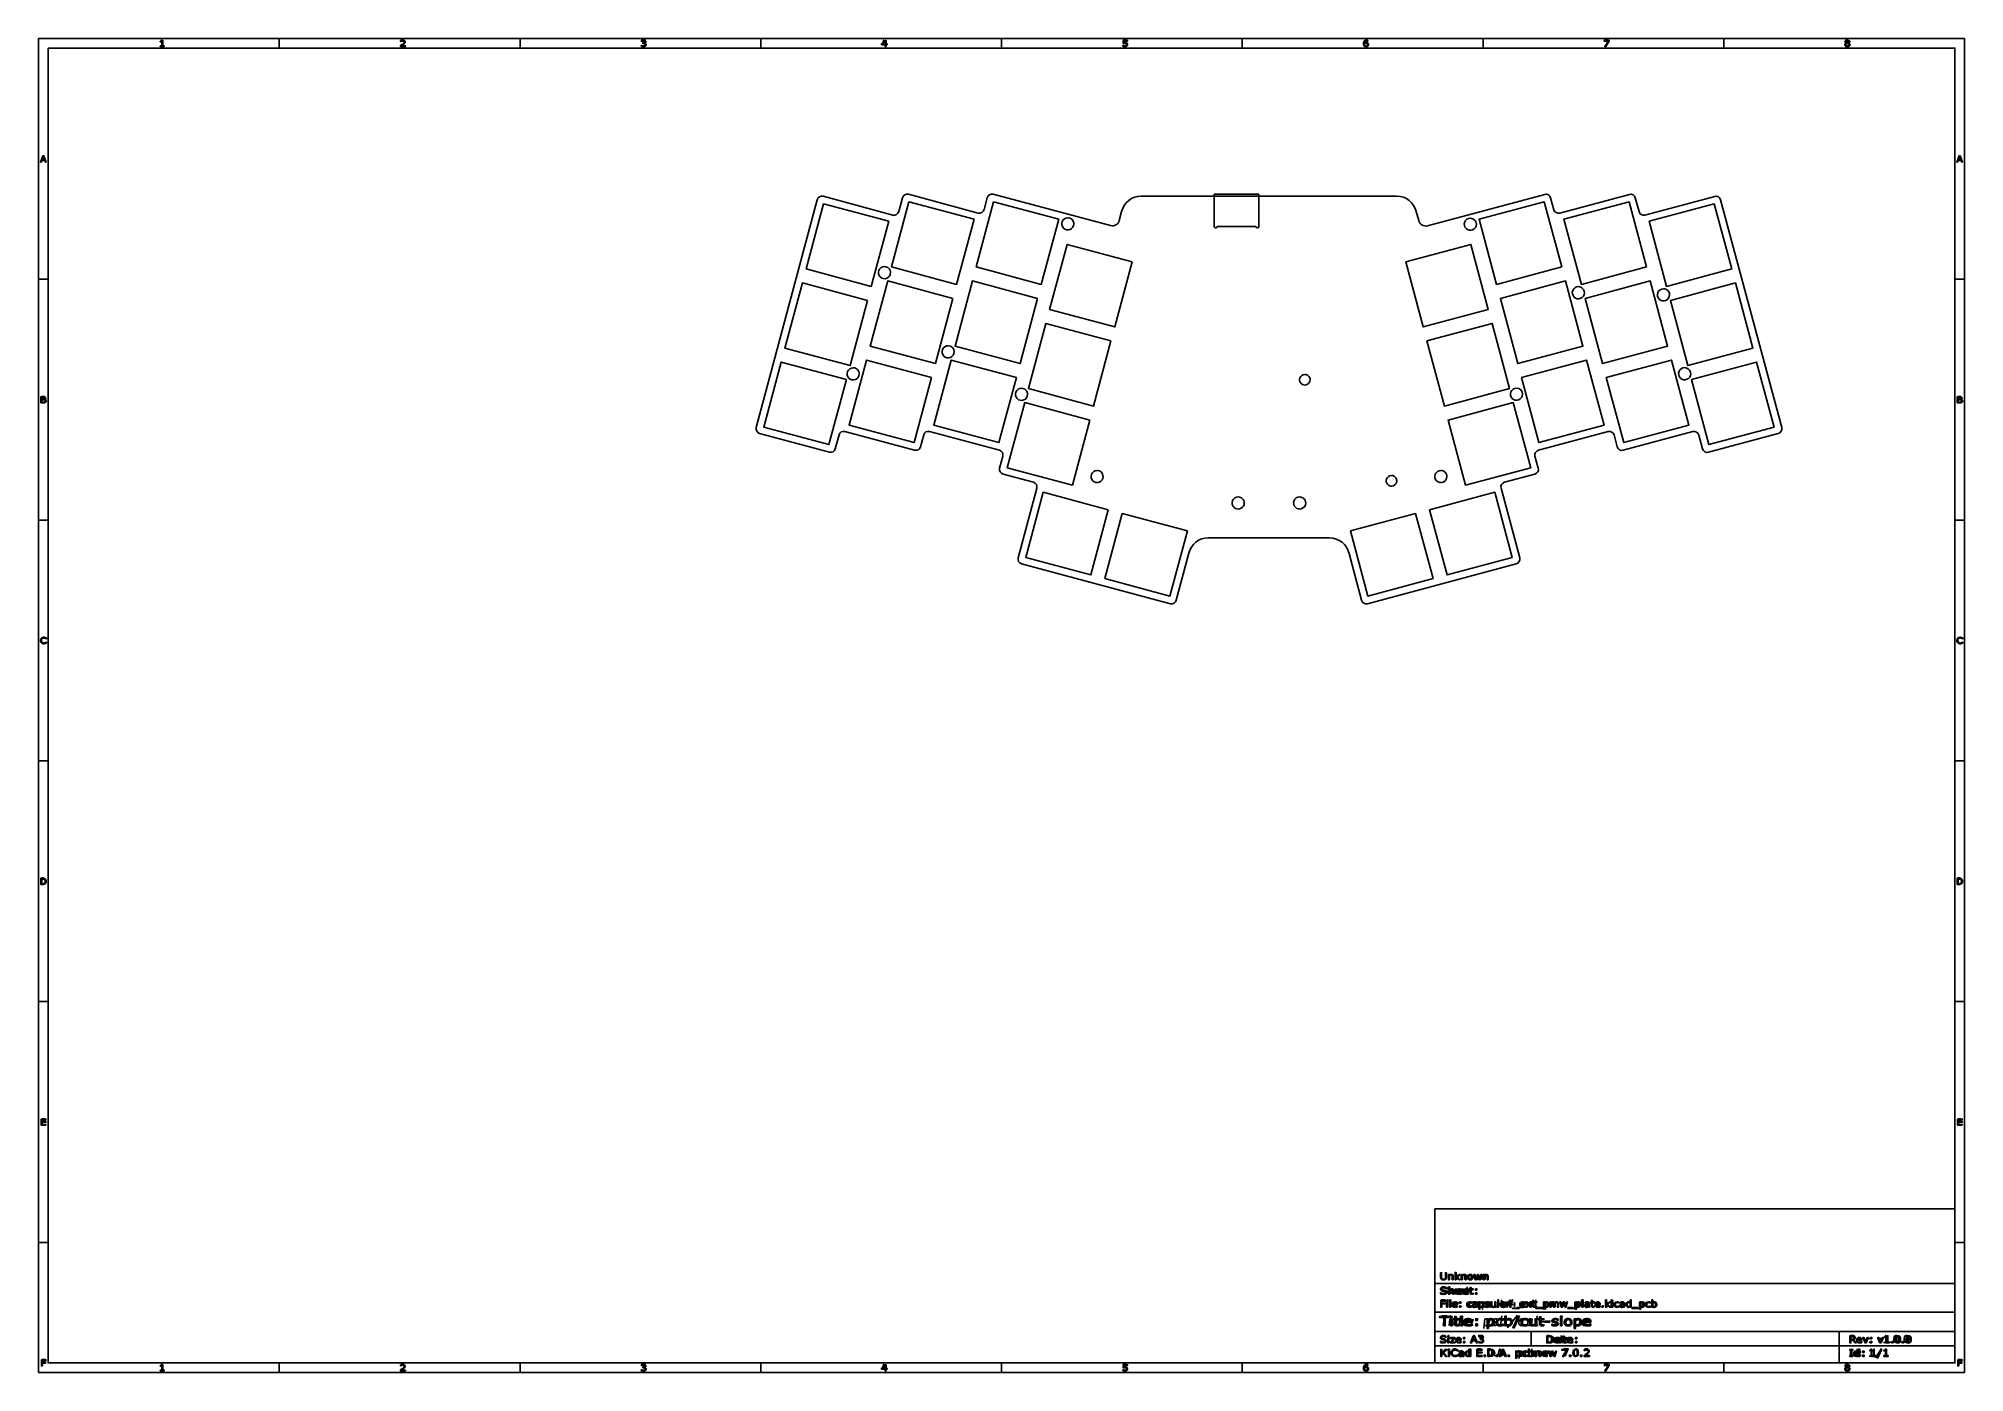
# Model space of a CAD drawing. Header units: millimetres. Extents: x 10 to 410, y 10 to 287.
import ezdxf

# ---------------------------------------------------------------- set-up
doc = ezdxf.new("R2010")
doc.units = ezdxf.units.MM
doc.layers.get('0').update_dxf_attribs({"linetype": 'CONTINUOUS'})

msp = doc.modelspace()

# ---------------------------------------------------------------- linework, layer by layer
at = {"color": 7}
for points in [[(10, 287.0022), (409.989, 287.0022), (409.989, 10), (10, 10)], [(12, 285.0022), (407.989, 285.0022), (407.989, 12), (12, 12)], [(136.07882, 285.959069)], [(186.25021, 285.706816), (186.02054, 285.706816), (186.02054, 285.3522), (185.82101, 285.3522), (185.82101, 285.706816), (185.08002, 285.706816), (185.08002, 285.901474), (185.82932, 286.612398), (186.02054, 286.612398), (186.02054, 285.84223), (186.25021, 285.84223)], [(185.82101, 285.84223), (185.82101, 286.410969), (185.22136, 285.84223)], [(336.21904, 286.423664), (335.51858, 285.3522), (335.29619, 285.3522), (336.04133, 286.464288), (335.16004, 286.464288), (335.16004, 286.612398), (336.21904, 286.612398)], [(385.98005, 286.318724)], [(386.2263, 285.703429)], [(11.59182, 261.352198), (11.406547, 261.352198), (11.278349, 261.703429), (10.712871, 261.703429), (10.584672, 261.352198), (10.40818, 261.352198), (10.884095, 262.612396), (11.115905, 262.612396)], [(11.224786, 261.847306), (10.99561, 262.465979), (10.765555, 261.847306)], [(409.58083, 261.352198), (409.39556, 261.352198), (409.26736, 261.703429), (408.70188, 261.703429), (408.57369, 261.352198), (408.39719, 261.352198), (408.87311, 262.612396), (409.10492, 262.612396)], [(409.2138, 261.847306), (408.98462, 262.465979), (408.75457, 261.847306)], [(223.7486, 249.7864)], [(307.3586, 249.6864)], [(185.6986, 239.6464)], [(329.7986, 235.4764)], [(347.4786, 235.0364)], [(198.9086, 223.2164)], [(179.1886, 218.6164)], [(272.9936, 217.2414)], [(351.8686, 218.6564)], [(11.290268, 212.307679)], [(214.1486, 214.3764)], [(316.9386, 214.3964)], [(409.2793, 212.307679)], [(11.418244, 211.733074)], [(11.625866, 211.739782)], [(409.4072, 211.733074)], [(409.61496, 211.739782)], [(229.8386, 197.2964)], [(290.9836, 196.2514)], [(301.2427, 197.2964)], [(259.1627, 191.8164)], [(271.9186, 191.8164)], [(10.6595, 111.4008), (10.6595, 112.7008), (10.969, 112.7008), (11.1548, 112.6389), (11.2786, 112.5151), (11.3405, 112.3913), (11.4024, 112.1437), (11.4024, 111.9579), (11.3405, 111.7103), (11.2786, 111.5865), (11.1548, 111.4627), (10.969, 111.4008)], [(408.6485, 111.4008), (408.6485, 112.7008), (408.958, 112.7008), (409.1438, 112.6389), (409.2676, 112.5151), (409.3295, 112.3913), (409.3914, 112.1437), (409.3914, 111.9579), (409.3295, 111.7103), (409.2676, 111.5865), (409.1438, 111.4627), (408.958, 111.4008)], [(11.414281, 111.98402)], [(11.599891, 111.98101)], [(409.40328, 111.98402)], [(409.5889, 111.98101)], [(11.531935, 61.35221), (10.553813, 61.35221), (10.553813, 62.6124), (11.531935, 62.6124), (11.531935, 62.46345), (10.751232, 62.46345), (10.751232, 62.11814), (11.531935, 62.11814), (11.531935, 61.96919), (10.751232, 61.96919), (10.751232, 61.50116), (11.531935, 61.50116)], [(409.52095, 61.35221), (408.54283, 61.35221), (408.54283, 62.6124), (409.52095, 62.6124), (409.52095, 62.46345), (408.74025, 62.46345), (408.74025, 62.11814), (409.52095, 62.11814), (409.52095, 61.96919), (408.74025, 61.96919), (408.74025, 61.50116), (409.52095, 61.50116)], [(299.989, 44), (407.989, 44), (407.989, 12), (299.989, 12)], [(305.28418, 29.25), (305.01748, 29.25), (304.5357, 29.72754), (304.4045, 29.61426), (304.4045, 29.25), (304.20232, 29.25), (304.20232, 30.76953), (304.4045, 30.76953), (304.4045, 29.79492), (304.98844, 30.34082), (305.24331, 30.34082), (304.68518, 29.83692)], [(307.0604, 29.3061), (306.9176, 29.3775), (306.8461, 29.4489), (306.7747, 29.5918), (306.7747, 30.0204), (306.8461, 30.1632), (306.9176, 30.2346), (307.0604, 30.3061), (307.2747, 30.3061), (307.4176, 30.2346), (307.489, 30.1632), (307.5604, 30.0204), (307.5604, 29.5918), (307.489, 29.4489), (307.4176, 29.3775), (307.2747, 29.3061)], [(307.70605, 29.79492)], [(307.91462, 29.79492)], [(309.7385, 30.34082), (309.42556, 29.25), (309.23844, 29.25), (308.9298, 30.09082), (308.62331, 29.25), (308.43726, 29.25), (308.1211, 30.34082), (308.33188, 30.34082), (308.55233, 29.4961), (308.85237, 30.34082), (309.01906, 30.34082), (309.32662, 29.4961), (309.53525, 30.34082)], [(302.21715, 24.83222), (301.41369, 24.83222), (301.41369, 24.42206), (302.10404, 24.42206), (302.10404, 24.25019), (301.41369, 24.25019), (301.41369, 23.54999), (301.20242, 23.54999), (301.20242, 25.00409), (302.21715, 25.00409)], [(302.65782, 24.82322), (302.43162, 24.82322), (302.43162, 25.01365), (302.65782, 25.01365)], [(302.64502, 23.54978), (302.44442, 23.54978), (302.44442, 24.6406), (302.64502, 24.6406)], [(303.24468, 23.54978), (303.04408, 23.54978), (303.04408, 25.06931), (303.24468, 25.06931)], [(305.37017, 24.36228), (305.11516, 24.36228), (305.11516, 24.6406), (305.37017, 24.6406)], [(308.72649, 27.0625), (308.44321, 27.0625), (308.44321, 27.34082), (308.72649, 27.34082)], [(308.72649, 26.25), (308.44321, 26.25), (308.44321, 26.52832), (308.72649, 26.52832)], [(309.99676, 24.10347)], [(310.20375, 24.10837)], [(313.24046, 23.54966), (313.03986, 23.54966), (313.03986, 25.06919), (313.24046, 25.06919)], [(316.02537, 23.95884), (315.78956, 23.95884), (315.78956, 23.54966), (315.58469, 23.54966), (315.58469, 23.95884), (314.82391, 23.95884), (314.82391, 24.18345), (315.59323, 25.00376), (315.78956, 25.00376), (315.78956, 24.11509), (316.02537, 24.11509)], [(315.58469, 24.11509), (315.58469, 24.77134), (314.96902, 24.11509)], [(320.05121, 23.54966), (319.79833, 23.54966), (319.46008, 23.96861), (319.11971, 23.54966), (318.88603, 23.54966), (319.35125, 24.09361), (318.8903, 24.64048), (319.14318, 24.64048), (319.47929, 24.22837), (319.81647, 24.64048), (320.05121, 24.64048), (319.58279, 24.10337)], [(323.40486, 24.10358)], [(323.61184, 24.10848)], [(327.53844, 24.64059), (327.22794, 23.54977), (327.04228, 23.54977), (326.73605, 24.39059), (326.43195, 23.54977), (326.24736, 23.54977), (325.93366, 24.64059), (326.14279, 24.64059), (326.36153, 23.79586), (326.65922, 24.64059), (326.82461, 24.64059), (327.12978, 23.79586), (327.33678, 24.64059)], [(330.05875, 24.10346)], [(330.26574, 24.10836)], [(330.7811, 23.54965), (330.5805, 23.54965), (330.5805, 25.06918), (330.7811, 25.06918)], [(336.53017, 23.54965), (336.26555, 23.54965), (335.78752, 24.02719), (335.65735, 23.91391), (335.65735, 23.54965), (335.45675, 23.54965), (335.45675, 25.06918), (335.65735, 25.06918), (335.65735, 24.09457), (336.23674, 24.64047), (336.48962, 24.64047), (335.93584, 24.13656)], [(336.95697, 24.82309), (336.73076, 24.82309), (336.73076, 25.01352), (336.95697, 25.01352)], [(336.94417, 23.54965), (336.74357, 23.54965), (336.74357, 24.64047), (336.94417, 24.64047)], [(343.38468, 24.10334)], [(343.59167, 24.10824)], [(345.88473, 24.09815)], [(346.09166, 24.10324)], [(302.97824, 21.40967), (302.13968, 21.40967), (302.13968, 19.70001), (301.82758, 19.70001), (301.82758, 21.40967), (300.98901, 21.40967), (300.98901, 21.63884), (302.97824, 21.63884)], [(303.58825, 21.39797), (303.25409, 21.39797), (303.25409, 21.65188), (303.58825, 21.65188)], [(303.56935, 19.70003), (303.273, 19.70003), (303.273, 21.15448), (303.56934, 21.15448)], [(305.37017, 23.54978), (305.11516, 23.54978), (305.11516, 23.8281), (305.37017, 23.8281)], [(305.72724, 19.70003), (305.4309, 19.70003), (305.4309, 21.7261), (305.72724, 21.7261)], [(308.86713, 20.78338), (308.49041, 20.78338), (308.49041, 21.15448), (308.86713, 21.15448)], [(308.86713, 19.70003), (308.49041, 19.70003), (308.49041, 20.07113), (308.86713, 20.07113)], [(308.56904, 23.81827)], [(311.36782, 23.86407)], [(312.08111, 20.43784)], [(312.38689, 20.44476)], [(315.77427, 20.43086)], [(316.08013, 20.43787)], [(317.52452, 23.25669), (316.12673, 23.25669), (316.12673, 23.37388), (317.52452, 23.37388)], [(317.60588, 21.72513), (316.4757, 19.30323), (316.203, 19.30323), (317.32845, 21.72513)], [(322.36983, 23.25692), (320.97204, 23.25692), (320.97204, 23.37411), (322.36983, 23.37411)], [(323.87463, 20.42956), (322.89105, 20.42956), (322.89105, 20.66524), (323.87463, 20.66524)], [(326.38876, 19.69908), (326.09242, 19.69908), (326.09242, 21.72515), (326.38876, 21.72515)], [(327.5128, 19.7748), (327.3342, 19.87), (327.2509, 19.9652), (327.1795, 20.1557), (327.2509, 20.7271), (327.37, 20.9176), (327.4771, 21.0129), (327.6795, 21.1081), (327.9652, 21.1081), (328.1438, 21.0129), (328.2271, 20.9176), (328.2985, 20.7271), (328.2271, 20.1557), (328.108, 19.9652), (328.0009, 19.87), (327.7985, 19.7748)], [(329.02373, 23.2568), (327.62594, 23.2568), (327.62594, 23.37399), (329.02373, 23.37399)], [(328.16992, 20.42566)], [(328.47572, 20.42566)], [(330.17807, 20.43686)], [(330.48383, 20.44378)], [(331.90472, 23.81814)], [(334.98086, 23.54965), (334.72585, 23.54965), (334.72585, 23.82797), (334.98086, 23.82797)], [(339.2062, 23.81814)], [(340.55808, 23.81828)], [(342.34966, 23.25668), (340.95187, 23.25668), (340.95187, 23.37387), (342.34966, 23.37387)], [(302.91969, 17.42343), (302.69065, 17.42343), (302.69065, 17.61386), (302.91969, 17.61386)], [(302.90669, 16.15), (302.70357, 16.15), (302.70357, 17.24082), (302.90669, 17.24082)], [(304.18372, 16.15), (303.2092, 16.15), (303.2092, 16.28574), (303.91254, 17.0875), (303.22433, 17.0875), (303.22433, 17.24082), (304.16536, 17.24082), (304.16536, 17.10996), (303.45877, 16.30527), (304.18372, 16.30527)], [(306.2084, 16.9625), (305.95018, 16.9625), (305.95018, 17.24082), (306.2084, 17.24082)], [(306.2084, 16.15), (305.95018, 16.15), (305.95018, 16.42832), (306.2084, 16.42832)], [(308.8435, 16.15), (308.61553, 16.15), (308.4578, 16.55527), (307.76202, 16.55527), (307.60428, 16.15), (307.38712, 16.15), (307.97269, 17.6041), (308.25792, 17.6041)], [(308.39189, 16.72129), (308.10991, 17.43515), (307.82684, 16.72129)], [(323.3461, 16.2061), (323.3461, 17.7061), (323.7033, 17.7061), (323.9176, 17.6346), (324.0604, 17.4918), (324.1319, 17.3489), (324.2033, 17.0632), (324.2033, 16.8489), (324.1319, 16.5632), (324.0604, 16.4204), (323.9176, 16.2775), (323.7033, 16.2061)], [(324.49319, 16.87859)], [(324.74218, 16.87563)], [(325.92777, 16.41855)], [(329.50627, 16.96257), (329.21889, 16.96257), (329.21889, 17.24089), (329.50627, 17.24089)], [(329.50627, 16.15007), (329.21889, 16.15007), (329.21889, 16.42839), (329.50627, 16.42839)], [(387.04063, 17.19488)], [(390.05341, 17.24082), (389.56286, 16.15), (389.35774, 16.15), (388.87045, 17.24082), (389.09185, 17.24082), (389.46736, 16.37265), (389.83961, 17.24082)], [(390.75451, 16.9625), (390.49512, 16.9625), (390.49512, 17.24082), (390.75451, 17.24082)], [(390.75451, 16.15), (390.49512, 16.15), (390.49512, 16.42832), (390.75451, 16.42832)], [(393.1595, 17.24082), (392.66895, 16.15), (392.46384, 16.15), (391.97654, 17.24082), (392.19794, 17.24082), (392.57345, 16.37265), (392.9457, 17.24082)], [(395.17271, 16.15), (394.91333, 16.15), (394.91333, 16.42832), (395.17271, 16.42832)], [(395.7033, 17.7061), (395.8461, 17.7061), (395.989, 17.6346), (396.0604, 17.5632), (396.1319, 17.4204), (396.2033, 17.1346), (396.2033, 16.7775), (396.1319, 16.4918), (396.0604, 16.3489), (395.989, 16.2775), (395.8461, 16.2061), (395.7033, 16.2061), (395.5604, 16.2775), (395.489, 16.3489), (395.4176, 16.4918), (395.3461, 16.7775), (395.3461, 17.1346), (395.4176, 17.4204), (395.489, 17.5632), (395.5604, 17.6346)], [(396.42837, 16.43424)], [(396.71382, 16.87754)], [(397.39429, 16.15), (397.13491, 16.15), (397.13491, 16.42832), (397.39429, 16.42832)], [(397.8461, 17.7061), (397.989, 17.7061), (398.1319, 17.6346), (398.2033, 17.5632), (398.2747, 17.4204), (398.3461, 17.1346), (398.3461, 16.7775), (398.2747, 16.4918), (398.2033, 16.3489), (398.1319, 16.2775), (397.989, 16.2061), (397.8461, 16.2061), (397.7033, 16.2775), (397.6319, 16.3489), (397.5604, 16.4918), (397.489, 16.7775), (397.489, 17.1346), (397.5604, 17.4204), (397.6319, 17.5632), (397.7033, 17.6346)], [(398.64994, 16.43424)], [(398.9354, 16.87754)], [(11.587495, 12.46345), (10.801035, 12.46345), (10.801035, 12.10799), (11.476785, 12.10799), (11.476785, 11.95903), (10.801035, 11.95903), (10.801035, 11.35221), (10.594237, 11.35221), (10.594237, 12.6124), (11.587495, 12.6124)], [(302.56464, 13.35001), (302.27478, 13.35001), (301.61047, 13.99747), (301.44354, 13.84317), (301.44354, 13.35001), (301.22023, 13.35001), (301.22023, 14.80411), (301.44354, 14.80411), (301.44354, 14.04532), (302.25899, 14.80411), (302.52968, 14.80411), (301.77965, 14.12052)], [(303.02594, 14.62345), (302.78683, 14.62345), (302.78683, 14.81388), (303.02594, 14.81388)], [(303.01244, 13.35001), (302.8004, 13.35001), (302.8004, 14.44083), (303.01244, 14.44083)], [(305.81291, 13.61859)], [(307.2419, 13.61855)], [(309.80671, 13.35001), (308.70027, 13.35001), (308.70027, 14.80411), (309.80671, 14.80411), (309.80671, 14.63224), (308.92359, 14.63224), (308.92359, 14.2338), (309.80671, 14.2338), (309.80671, 14.06192), (308.92359, 14.06192), (308.92359, 13.52188), (309.80671, 13.52188)], [(310.4902, 13.35001), (310.22064, 13.35001), (310.22064, 13.62833), (310.4902, 13.62833)], [(310.989, 13.4061), (310.989, 14.9061), (311.3461, 14.9061), (311.5604, 14.8346), (311.7033, 14.6918), (311.7747, 14.5489), (311.8461, 14.2632), (311.8461, 14.0489), (311.7747, 13.7632), (311.7033, 13.6204), (311.5604, 13.4775), (311.3461, 13.4061)], [(312.18655, 14.0786)], [(312.42001, 14.07563)], [(313.05384, 13.35008), (312.78428, 13.35008), (312.78428, 13.6284), (313.05384, 13.6284)], [(314.88888, 13.35008), (314.6509, 13.35008), (314.48623, 13.75535), (313.75989, 13.75535), (313.59522, 13.35008), (313.36852, 13.35008), (313.97982, 14.80418), (314.27758, 14.80418)], [(314.41743, 13.92137), (314.12306, 14.63524), (313.82756, 13.92137)], [(315.47312, 13.35008), (315.20356, 13.35008), (315.20356, 13.6284), (315.47312, 13.6284)], [(317.66915, 13.90359)], [(317.88786, 13.90867)], [(320.31171, 13.89859)], [(320.53053, 13.90367)], [(325.28331, 14.44066), (324.9551, 13.34984), (324.75885, 13.34984), (324.43515, 14.19066), (324.11371, 13.34984), (323.91859, 13.34984), (323.587, 14.44066), (323.80806, 14.44066), (324.03927, 13.59593), (324.35395, 14.44066), (324.52877, 14.44066), (324.85134, 13.59593), (325.07014, 14.44066)], [(327.51536, 14.58617), (326.75518, 13.34984), (326.51381, 13.34984), (327.32249, 14.63304), (326.36606, 14.63304), (326.36606, 14.80394), (327.51536, 14.80394)], [(328.21576, 13.34984), (327.9462, 13.34984), (327.9462, 13.62816), (328.21576, 13.62816)], [(329.2747, 14.9061), (329.4176, 14.9061), (329.5604, 14.8346), (329.6319, 14.7632), (329.7033, 14.6204), (329.7747, 14.3346), (329.7747, 13.9775), (329.7033, 13.6918), (329.6319, 13.5489), (329.5604, 13.4775), (329.4176, 13.4061), (329.2747, 13.4061), (329.1319, 13.4775), (329.0604, 13.5489), (328.989, 13.6918), (328.9176, 13.9775), (328.9176, 14.3346), (328.989, 14.6204), (329.0604, 14.7632), (329.1319, 14.8346)], [(329.52076, 13.63408)], [(329.81734, 14.07738)], [(330.52451, 13.34984), (330.25495, 13.34984), (330.25495, 13.62816), (330.52451, 13.62816)], [(386.82393, 13.35001), (386.14678, 13.35001), (386.14678, 13.49845), (386.37135, 13.49845), (386.37135, 14.65567), (386.14678, 14.65567), (386.14678, 14.80411), (386.82393, 14.80411), (386.82393, 14.65567), (386.59937, 14.65567), (386.59937, 13.49845), (386.82393, 13.49845)], [(388.0216, 13.61855)], [(389.12485, 14.16251), (388.84962, 14.16251), (388.84962, 14.44083), (389.12485, 14.44083)], [(389.12485, 13.35001), (388.84962, 13.35001), (388.84962, 13.62833), (389.12485, 13.62833)], [(392.8411, 14.86954), (392.0154, 13.05313), (391.81617, 13.05313), (392.63842, 14.86954)], [(409.57651, 12.46345), (408.79005, 12.46345), (408.79005, 12.10799), (409.4658, 12.10799), (409.4658, 11.95903), (408.79005, 11.95903), (408.79005, 11.35221), (408.58325, 11.35221), (408.58325, 12.6124), (409.57651, 12.6124)], [(186.25021, 10.70462), (186.02054, 10.70462), (186.02054, 10.35001), (185.82101, 10.35001), (185.82101, 10.70462), (185.08002, 10.70462), (185.08002, 10.89928), (185.82932, 11.61021), (186.02054, 11.61021), (186.02054, 10.84004), (186.25021, 10.84004)], [(185.82101, 10.84004), (185.82101, 11.40878), (185.22136, 10.84004)], [(336.21904, 11.42147), (335.51858, 10.35001), (335.29619, 10.35001), (336.04133, 11.4621), (335.16004, 11.4621), (335.16004, 11.61021), (336.21904, 11.61021)], [(385.98005, 11.31655)], [(386.2263, 10.7012)]]:
    msp.add_lwpolyline(points, close=True, dxfattribs=at)
for points in [[(35.619, 285.4008), (35.619, 286.7008), (35.4952, 286.5151), (35.3714, 286.3913), (35.2476, 286.3294)], [(35.9905, 285.4008), (35.2476, 285.4008)], [(36.126544, 285.3522), (35.288911, 285.3522), (35.288911, 285.480844), (35.611077, 285.480844), (35.611077, 286.325489), (35.288911, 286.325489), (35.288911, 286.440591)], [(35.649537, 286.616671), (35.81062, 286.616671), (35.81062, 285.480886), (36.126551, 285.480886), (36.126544, 285.3522)], [(60, 285.0022), (60, 287.0022)], [(86.21488, 285.3522), (85.167319, 285.3522), (85.167319, 285.529085)], [(85.2476, 286.577), (85.3095, 286.6389), (85.4333, 286.7008), (85.7429, 286.7008), (85.8667, 286.6389), (85.9286, 286.577), (85.9905, 286.4532), (85.9905, 286.3294), (85.9286, 286.1437), (85.1857, 285.4008), (85.9905, 285.4008)], [(85.216168, 286.382199), (85.205778, 286.382199), (85.205778, 286.55993)], [(85.382456, 285.496934), (86.214893, 285.496934), (86.21488, 285.3522)], [(110, 285.0022), (110, 287.0022)], [(135.17349, 285.405527), (135.17349, 285.582411), (135.18909, 285.582411)], [(135.1857, 286.7008), (135.9905, 286.7008), (135.5571, 286.2056), (135.7429, 286.2056), (135.8667, 286.1437), (135.9286, 286.0817), (135.9905, 285.9579), (135.9905, 285.6484), (135.9286, 285.5246), (135.8667, 285.4627), (135.7429, 285.4008), (135.3714, 285.4008), (135.2476, 285.4627), (135.1857, 285.5246)], [(135.22872, 286.382238), (135.21832, 286.382238), (135.21832, 286.559122)], [(135.62464, 285.965807), (135.53114, 285.965807), (135.53114, 286.106299), (135.60384, 286.106299)], [(135.85538, 286.053009), (135.85538, 286.041159)], [(160, 285.0022), (160, 287.0022)], [(185.5571, 286.7627), (185.2476, 285.8341), (186.0524, 285.8341)], [(185.8667, 286.2675), (185.8667, 285.4008)], [(210, 285.0022), (210, 287.0022)], [(235.19433, 285.399613), (235.19433, 285.578191), (235.20883, 285.578191)], [(235.9286, 286.7008), (235.3095, 286.7008), (235.2476, 286.0817), (235.3095, 286.1437), (235.4333, 286.2056), (235.7429, 286.2056), (235.8667, 286.1437), (235.9286, 286.0817), (235.9905, 285.9579), (235.9905, 285.6484), (235.9286, 285.5246), (235.8667, 285.4627), (235.7429, 285.4008), (235.4333, 285.4008), (235.3095, 285.4627), (235.2476, 285.5246)], [(235.26072, 285.963275), (235.26072, 286.612417), (236.19189, 286.612417), (236.19189, 286.464307), (235.4613, 286.464307), (235.4613, 286.129158)], [(236.20224, 285.752566), (236.20241, 285.752518)], [(260, 285.0022), (260, 287.0022)], [(285.8667, 286.7008), (285.619, 286.7008), (285.4952, 286.6389), (285.4333, 286.577), (285.3095, 286.3913), (285.2476, 286.1437), (285.2476, 285.6484), (285.3095, 285.5246), (285.3714, 285.4627), (285.4952, 285.4008), (285.7429, 285.4008), (285.8667, 285.4627), (285.9286, 285.5246), (285.9905, 285.6484), (285.9905, 285.9579), (285.9286, 286.0817), (285.8667, 286.1437), (285.7429, 286.2056), (285.4952, 286.2056), (285.3714, 286.1437), (285.3095, 286.0817), (285.2476, 285.9579)], [(286.02702, 285.754227), (286.02678, 285.754182)], [(286.08712, 286.616663), (286.08712, 286.455013), (286.07672, 286.455013)], [(286.23788, 285.761029), (286.23774, 285.760982)], [(310, 285.0022), (310, 287.0022)], [(335.1857, 286.7008), (336.0524, 286.7008), (335.4952, 285.4008)], [(360, 285.0022), (360, 287.0022)], [(385.4952, 286.1437), (385.3714, 286.2056), (385.3095, 286.2675), (385.2476, 286.3913), (385.2476, 286.4532), (385.3095, 286.577), (385.3714, 286.6389), (385.4952, 286.7008), (385.7429, 286.7008), (385.8667, 286.6389), (385.9286, 286.577), (385.9905, 286.4532), (385.9905, 286.3913), (385.9286, 286.2675), (385.8667, 286.2056), (385.7429, 286.1437), (385.4952, 286.1437), (385.3714, 286.0817), (385.3095, 286.0198), (385.2476, 285.896), (385.2476, 285.6484), (385.3095, 285.5246), (385.3714, 285.4627), (385.4952, 285.4008), (385.7429, 285.4008), (385.8667, 285.4627), (385.9286, 285.5246), (385.9905, 285.6484), (385.9905, 285.896), (385.9286, 286.0198), (385.8667, 286.0817), (385.7429, 286.1437)], [(385.41256, 286.025039), (385.41256, 286.030139)], [(385.927, 286.023366), (385.927, 286.018266)], [(386.01233, 285.687357), (386.01221, 285.68735)], [(10.5667, 261.4008), (11, 262.7008), (11.4333, 261.4008)], [(10.6905, 261.7722), (11.3095, 261.7722)], [(408.5557, 261.4008), (408.989, 262.7008), (409.4223, 261.4008)], [(408.6795, 261.7722), (409.2985, 261.7722)], [(159.0481, 206.2133), (171.7208, 253.5318)], [(169.4305, 239.1468), (173.054, 252.6698)], [(172.9504, 254.2419), (187.4417, 250.356)], [(173.054, 252.6698), (186.5769, 249.0463)], [(187.1407, 239.5582), (190.7641, 253.0812)], [(188.6713, 251.0661), (189.4408, 253.9468)], [(205.1436, 250.7664), (190.6704, 254.6569)], [(190.7641, 253.0812), (204.2871, 249.4577)], [(204.7407, 239.5582), (208.3641, 253.0812)], [(206.3732, 251.4765), (207.034, 253.9463)], [(208.2636, 254.6564), (232.6077, 248.1467)], [(208.3641, 253.0812), (221.8871, 249.4577)], [(238.9936, 254.2764), (292.0886, 254.2764)], [(254.1899, 254.6746), (254.1899, 247.9746)], [(254.1899, 254.6746), (263.4299, 254.6746)], [(263.4299, 247.9746), (263.4299, 254.6746)], [(298.4821, 248.1165), (322.8078, 254.6406)], [(309.1941, 249.4577), (322.7171, 253.0812)], [(322.7171, 253.0812), (326.3406, 239.5582), (312.8176, 235.9348)], [(324.0374, 253.9305), (324.6981, 251.4607)], [(340.4009, 254.6411), (325.9278, 250.7506)], [(326.7941, 249.4577), (340.3171, 253.0812)], [(340.3171, 253.0812), (343.9406, 239.5582), (330.4176, 235.9348)], [(341.6305, 253.931), (342.4, 251.0503)], [(343.6296, 250.3402), (358.1209, 254.2261)], [(344.5043, 249.0463), (358.0273, 252.6698)], [(358.0273, 252.6698), (361.6507, 239.1468), (348.1278, 235.5234)], [(359.3505, 253.516), (372.0232, 206.1975)], [(186.5769, 249.0463), (182.9535, 235.5234), (169.4305, 239.1468)], [(204.2871, 249.4577), (200.6636, 235.9348), (187.1407, 239.5582)], [(221.8871, 249.4577), (218.2636, 235.9348), (204.7407, 239.5582)], [(234.9465, 251.0552), (234.4536, 249.2114)], [(296.6362, 249.1813), (296.1356, 251.0552)], [(312.8176, 235.9348), (309.1941, 249.4577)], [(330.4176, 235.9348), (326.7941, 249.4577)], [(348.1278, 235.5234), (344.5043, 249.0463)], [(219.9871, 230.7274), (223.6106, 244.2503), (237.1336, 240.6269)], [(254.7899, 247.9746), (262.8299, 247.9746)], [(293.9477, 240.6269), (307.4706, 244.2503)], [(307.4706, 244.2503), (311.0941, 230.7274), (297.5711, 227.1039)], [(237.1336, 240.6269), (233.5101, 227.1039)], [(297.5711, 227.1039), (293.9477, 240.6269)], [(10, 237.0022), (12, 237.0022)], [(165.0306, 222.7261), (168.654, 236.2491)], [(168.654, 236.2491), (182.177, 232.6256)], [(182.7408, 223.1375), (186.3642, 236.6605)], [(186.3642, 236.6605), (199.8872, 233.037)], [(200.3408, 223.1375), (203.9642, 236.6605)], [(203.9642, 236.6605), (217.4872, 233.037)], [(313.5941, 233.037), (327.117, 236.6605)], [(327.117, 236.6605), (330.7405, 223.1375), (317.2175, 219.514)], [(331.1941, 233.037), (344.717, 236.6605)], [(344.717, 236.6605), (348.3405, 223.1375), (334.8175, 219.514)], [(348.9042, 232.6256), (362.4272, 236.2491)], [(362.4272, 236.2491), (366.0507, 222.7261), (352.5277, 219.1026)], [(409.989, 237.0022), (407.989, 237.0022)], [(182.177, 232.6256), (178.5535, 219.1026), (165.0306, 222.7261)], [(199.8872, 233.037), (196.2637, 219.514), (182.7408, 223.1375)], [(217.4872, 233.037), (213.8637, 219.514), (200.3408, 223.1375)], [(317.2175, 219.514), (313.5941, 233.037)], [(334.8175, 219.514), (331.1941, 233.037)], [(352.5277, 219.1026), (348.9042, 232.6256)], [(233.5101, 227.1039), (219.9871, 230.7274)], [(215.5872, 214.3067), (219.2107, 227.8296)], [(232.7337, 224.2061), (229.1102, 210.6832), (215.5872, 214.3067)], [(219.2107, 227.8296), (232.7337, 224.2061)], [(298.3476, 224.2061), (311.8705, 227.8296)], [(301.971, 210.6832), (298.3476, 224.2061)], [(311.8705, 227.8296), (315.494, 214.3066), (301.971, 210.6832)], [(178.3408, 206.7168), (181.9643, 220.2397)], [(181.9643, 220.2397), (195.4873, 216.6163)], [(195.9408, 206.7168), (199.5643, 220.2397)], [(199.5643, 220.2397), (213.0873, 216.6163)], [(317.994, 216.6163), (331.5169, 220.2397)], [(331.5169, 220.2397), (335.1404, 206.7168), (321.6174, 203.0933)], [(335.594, 216.6163), (349.1169, 220.2397)], [(349.1169, 220.2397), (352.7404, 206.7168), (339.2174, 203.0933)], [(160.6307, 206.3054), (164.2541, 219.8283)], [(177.7771, 216.2049), (174.1536, 202.6819), (160.6307, 206.3054)], [(164.2541, 219.8283), (177.7771, 216.2049)], [(195.4873, 216.6163), (191.8638, 203.0933), (178.3408, 206.7168)], [(213.0873, 216.6163), (209.4638, 203.0933), (195.9408, 206.7168)], [(321.6174, 203.0933), (317.994, 216.6163)], [(339.2174, 203.0933), (335.594, 216.6163)], [(353.3042, 216.2049), (366.8271, 219.8283)], [(356.9276, 202.6819), (353.3042, 216.2049)], [(366.8271, 219.8283), (370.4506, 206.3054), (356.9276, 202.6819)], [(11.026203, 211.352192), (10.494066, 211.352192), (10.494066, 212.61239), (10.938521, 212.61239)], [(11.0929, 212.0817), (11.2786, 212.0198), (11.3405, 211.9579), (11.4024, 211.8341), (11.4024, 211.6484), (11.3405, 211.5246), (11.2786, 211.4627), (11.1548, 211.4008), (10.6595, 211.4008), (10.6595, 212.7008), (11.0929, 212.7008), (11.2167, 212.6389), (11.2786, 212.577), (11.3405, 212.4532), (11.3405, 212.3294), (11.2786, 212.2056), (11.2167, 212.1437), (11.0929, 212.0817), (10.6595, 212.0817)], [(10.931472, 212.469344), (10.693623, 212.469344), (10.693623, 212.105419), (10.951629, 212.105419)], [(11.298321, 212.075808), (11.298321, 212.069008)], [(409.01525, 211.352192), (408.48311, 211.352192), (408.48311, 212.61239), (408.92757, 212.61239)], [(409.0819, 212.0817), (409.2676, 212.0198), (409.3295, 211.9579), (409.3914, 211.8341), (409.3914, 211.6484), (409.3295, 211.5246), (409.2676, 211.4627), (409.1438, 211.4008), (408.6485, 211.4008), (408.6485, 212.7008), (409.0819, 212.7008), (409.2057, 212.6389), (409.2676, 212.577), (409.3295, 212.4532), (409.3295, 212.3294), (409.2676, 212.2056), (409.2057, 212.1437), (409.0819, 212.0817), (408.6485, 212.0817)], [(408.92048, 212.469344), (408.68263, 212.469344), (408.68263, 212.105419), (408.94064, 212.105419)], [(409.28739, 212.075808), (409.28739, 212.069008)], [(11.007054, 211.964127), (10.693617, 211.964127), (10.693617, 211.495256), (10.95767, 211.495256)], [(211.1873, 197.8859), (214.8108, 211.4089)], [(214.8108, 211.4089), (228.3337, 207.7854)], [(302.7475, 207.7854), (316.2705, 211.4089)], [(316.2705, 211.4089), (319.8939, 197.8859), (306.371, 194.2624)], [(408.99605, 211.964127), (408.68261, 211.964127), (408.68261, 211.495256), (408.94666, 211.495256)], [(174.254, 201.1013), (159.7582, 204.9837)], [(175.4836, 201.8114), (176.2536, 204.6864)], [(191.9567, 201.521), (177.4832, 205.3965)], [(193.1863, 202.2311), (193.8436, 204.6914)], [(209.5685, 201.5192), (195.0736, 205.4064)], [(228.3337, 207.7854), (224.7103, 194.2624), (211.1873, 197.8859)], [(306.371, 194.2624), (302.7475, 207.7854)], [(335.9978, 205.3906), (321.5029, 201.5034)], [(337.2278, 204.6756), (337.885, 202.2153)], [(353.5881, 205.3807), (339.1146, 201.5052)], [(354.8178, 204.6706), (355.5878, 201.7956)], [(371.3131, 204.9679), (356.8174, 201.0855)], [(209.6085, 197.796), (210.2786, 200.2896)], [(320.7928, 200.2738), (321.4629, 197.7802)], [(216.6286, 194.8714), (210.3186, 196.5664)], [(320.7528, 196.5506), (314.4428, 194.8556)], [(213.4585, 179.156), (217.3387, 193.6418)], [(215.0307, 179.2498), (218.6541, 192.7728)], [(218.6541, 192.7728), (232.1771, 189.1493)], [(298.9041, 189.1493), (312.4271, 192.7728)], [(312.4271, 192.7728), (316.0505, 179.2498), (302.5276, 175.6264)], [(313.7326, 193.626), (317.6129, 179.1402)], [(232.1771, 189.1493), (228.5536, 175.6264), (215.0307, 179.2498)], [(231.4494, 174.8416), (235.0729, 188.3646)], [(235.0729, 188.3646), (248.5959, 184.7411)], [(282.4854, 184.7411), (296.0083, 188.3646)], [(296.0083, 188.3646), (299.6318, 174.8416), (286.1088, 171.2182)], [(302.5276, 175.6264), (298.9041, 189.1493)], [(10, 187.0022), (12, 187.0022)], [(248.5959, 184.7411), (244.9724, 171.2182), (231.4494, 174.8416)], [(286.1088, 171.2182), (282.4854, 184.7411)], [(409.989, 187.0022), (407.989, 187.0022)], [(246.2913, 170.3511), (248.9086, 180.1014)], [(278.1265, 183.3127), (252.9556, 183.3227)], [(284.7786, 170.3464), (282.1736, 180.0914)], [(245.0617, 169.641), (214.1686, 177.9264)], [(316.9028, 177.9106), (286.0082, 169.6363)], [(11.4024, 161.5246), (11.3405, 161.4627), (11.1548, 161.4008), (11.031, 161.4008), (10.8452, 161.4627), (10.7214, 161.5865), (10.6595, 161.7103), (10.5976, 161.9579), (10.5976, 162.1437), (10.6595, 162.3913), (10.7214, 162.5151), (10.8452, 162.6389), (11.031, 162.7008), (11.1548, 162.7008), (11.3405, 162.6389), (11.4024, 162.577)], [(11.628339, 162.52446), (11.628339, 162.32557), (11.613499, 162.32557)], [(11.614491, 161.64017), (11.628341, 161.64017), (11.628339, 161.44361)], [(409.3914, 161.5246), (409.3295, 161.4627), (409.1438, 161.4008), (409.02, 161.4008), (408.8342, 161.4627), (408.7104, 161.5865), (408.6485, 161.7103), (408.5866, 161.9579), (408.5866, 162.1437), (408.6485, 162.3913), (408.7104, 162.5151), (408.8342, 162.6389), (409.02, 162.7008), (409.1438, 162.7008), (409.3295, 162.6389), (409.3914, 162.577)], [(409.61728, 162.52446), (409.61728, 162.32557), (409.60248, 162.32557)], [(409.60351, 161.64017), (409.61731, 161.64017), (409.61735, 161.44361)], [(10, 137.0022), (12, 137.0022)], [(409.989, 137.0022), (407.989, 137.0022)], [(10.808998, 111.35222), (10.471837, 111.35222), (10.471837, 112.61241), (10.805411, 112.61241)], [(10.816175, 112.46897), (10.649387, 112.46897), (10.649387, 111.49652), (10.816175, 111.49652)], [(408.79803, 111.35222), (408.46086, 111.35222), (408.46086, 112.61241), (408.79444, 112.61241)], [(408.80519, 112.46897), (408.6384, 112.46897), (408.6384, 111.49652), (408.80519, 111.49652)], [(10, 87.0022), (12, 87.0022)], [(409.989, 87.0022), (407.989, 87.0022)], [(11.3405, 61.4008), (10.7214, 61.4008), (10.7214, 62.7008), (11.3405, 62.7008)], [(10.7214, 62.0817), (11.1548, 62.0817)], [(409.3295, 61.4008), (408.7104, 61.4008), (408.7104, 62.7008), (409.3295, 62.7008)], [(408.7104, 62.0817), (409.1438, 62.0817)], [(10, 37.0022), (12, 37.0022)], [(409.989, 37.0022), (407.989, 37.0022)], [(299.989, 28.5), (407.989, 28.5)], [(301.18048, 29.83394), (301.18048, 30.70405), (301.39341, 30.70405), (301.39341, 29.82417)], [(301.3461, 30.8061), (301.3461, 29.5918), (301.4176, 29.4489), (301.489, 29.3775), (301.6319, 29.3061), (301.9176, 29.3061), (302.0604, 29.3775), (302.1319, 29.4489), (302.2033, 29.5918), (302.2033, 30.8061)], [(302.19668, 29.81929), (302.19668, 30.70405), (302.40961, 30.70405), (302.40962, 29.83399)], [(303.00187, 30.06444), (303.00187, 29.24998), (302.79969, 29.24998), (302.79969, 30.3408), (303.00187, 30.3408), (303.00187, 30.21971)], [(302.9176, 30.3061), (302.9176, 29.3061)], [(302.9176, 30.1632), (302.989, 30.2346), (303.1319, 30.3061), (303.3461, 30.3061), (303.489, 30.2346), (303.5604, 30.0918), (303.5604, 29.3061)], [(303.80442, 29.25), (303.60225, 29.25), (303.60225, 29.8711)], [(303.80412, 29.95795), (303.80442, 29.25)], [(304.2747, 29.3061), (304.2747, 30.8061)], [(304.8461, 30.3061), (304.2747, 29.7346)], [(304.4176, 29.8775), (304.8461, 29.3061)], [(305.489, 30.3061), (305.489, 29.3061)], [(305.489, 30.1632), (305.5604, 30.2346), (305.7033, 30.3061), (305.9176, 30.3061), (306.0604, 30.2346), (306.1319, 30.0918), (306.1319, 29.3061)], [(305.69898, 30.06444), (305.69898, 29.24998), (305.4968, 29.24998), (305.4968, 30.3408), (305.69898, 30.3408), (305.69898, 30.21971)], [(306.50154, 29.25), (306.29936, 29.25), (306.29936, 29.8711)], [(306.50123, 29.95795), (306.50154, 29.25)], [(308.0604, 30.3061), (308.3461, 29.3061), (308.6319, 30.0204), (308.9176, 29.3061), (309.2033, 30.3061)], [(309.7747, 30.3061), (309.7747, 29.3061)], [(309.7747, 30.1632), (309.8461, 30.2346), (309.989, 30.3061), (310.2033, 30.3061), (310.3461, 30.2346), (310.4176, 30.0918), (310.4176, 29.3061)], [(310.23181, 30.06444), (310.23181, 29.24998), (310.02963, 29.24998), (310.02963, 30.3408), (310.23181, 30.3408), (310.23181, 30.21971)], [(311.03437, 29.25), (310.83219, 29.25), (310.83219, 29.8711)], [(311.03406, 29.95795), (311.03437, 29.25)], [(301.14784, 26.33975), (301.14784, 26.58193), (301.16444, 26.58193)], [(301.2747, 26.3775), (301.489, 26.3061), (301.8461, 26.3061), (301.989, 26.3775), (302.0604, 26.4489), (302.1319, 26.5918), (302.1319, 26.7346), (302.0604, 26.8775), (301.989, 26.9489), (301.8461, 27.0204), (301.5604, 27.0918), (301.4176, 27.1632), (301.3461, 27.2346), (301.2747, 27.3775), (301.2747, 27.5204), (301.3461, 27.6632), (301.4176, 27.7346), (301.5604, 27.8061), (301.9176, 27.8061), (302.1319, 27.7346)], [(301.3461, 23.6061), (301.3461, 25.1061), (302.0604, 25.1061)], [(301.8461, 24.3918), (301.3461, 24.3918)], [(302.43741, 27.62875), (302.43741, 27.40023), (302.42081, 27.40023)], [(302.50855, 26.66489), (302.50854, 26.66504)], [(302.6319, 25.1061), (302.5604, 25.0346), (302.6319, 24.9632), (302.7033, 25.0346), (302.6319, 25.1061), (302.6319, 24.9632)], [(302.6319, 23.6061), (302.6319, 24.6061)], [(302.7747, 26.3061), (302.7747, 27.8061)], [(303.4176, 26.3061), (303.4176, 27.0918), (303.3461, 27.2346), (303.2033, 27.3061), (302.989, 27.3061), (302.8461, 27.2346), (302.7747, 27.1632)], [(303.09053, 27.06444), (303.09053, 26.24998), (302.8677, 26.24998), (302.8677, 27.76951), (303.09053, 27.76951), (303.09053, 27.21971)], [(303.5604, 23.6061), (303.4176, 23.6775), (303.3461, 23.8204), (303.3461, 25.1061)], [(303.97472, 26.25), (303.75189, 26.25), (303.75189, 26.8711)], [(304.63927, 24.07615), (303.76111, 24.07615)], [(303.76113, 24.21679), (304.444, 24.21677)], [(303.97474, 26.95795), (303.97472, 26.25)], [(304.7033, 26.3775), (304.5604, 26.3061), (304.2747, 26.3061), (304.1319, 26.3775), (304.0604, 26.5204), (304.0604, 27.0918), (304.1319, 27.2346), (304.2747, 27.3061), (304.5604, 27.3061), (304.7033, 27.2346), (304.7747, 27.0918), (304.7747, 26.9489), (304.0604, 26.8061)], [(304.7033, 23.6775), (304.5604, 23.6061), (304.2747, 23.6061), (304.1319, 23.6775), (304.0604, 23.8204), (304.0604, 24.3918), (304.1319, 24.5346), (304.2747, 24.6061), (304.5604, 24.6061), (304.7033, 24.5346), (304.7747, 24.3918), (304.7747, 24.2489), (304.0604, 24.1061)], [(304.53654, 26.917), (305.29512, 26.91699)], [(305.51203, 26.77637), (304.53654, 26.77637)], [(304.63932, 24.17578), (304.63927, 24.07615)], [(305.989, 26.3775), (305.8461, 26.3061), (305.5604, 26.3061), (305.4176, 26.3775), (305.3461, 26.5204), (305.3461, 27.0918), (305.4176, 27.2346), (305.5604, 27.3061), (305.8461, 27.3061), (305.989, 27.2346), (306.0604, 27.0918), (306.0604, 26.9489), (305.3461, 26.8061)], [(305.4176, 24.5346), (305.489, 24.4632), (305.4176, 24.3918), (305.3461, 24.4632), (305.4176, 24.5346), (305.4176, 24.3918)], [(305.47405, 26.51662), (305.48585, 26.51662), (305.48585, 26.31643)], [(305.51193, 26.876), (305.51203, 26.77637)], [(305.98258, 26.917), (306.74116, 26.91699)], [(306.95806, 26.77637), (305.98258, 26.77637)], [(306.489, 27.3061), (307.0604, 27.3061)], [(306.7033, 27.8061), (306.7033, 26.5204), (306.7747, 26.3775), (306.9176, 26.3061), (307.0604, 26.3061)], [(306.92009, 26.51662), (306.93199, 26.51662), (306.93199, 26.31643)], [(306.95806, 26.876), (306.95806, 26.77637)], [(307.30061, 26.60616), (307.30061, 27.18624), (307.15008, 27.18624), (307.15008, 27.34053), (307.30061, 27.34053), (307.30061, 27.65401), (307.52344, 27.65401), (307.52344, 27.34053), (307.98333, 27.34053), (307.98333, 27.18624), (307.52344, 27.18624), (307.52344, 26.68917)], [(307.9176, 23.6775), (307.7747, 23.6061), (307.489, 23.6061), (307.3461, 23.6775), (307.2747, 23.7489), (307.2033, 23.8918), (307.2033, 24.3204), (307.2747, 24.4632), (307.3461, 24.5346), (307.489, 24.6061), (307.7747, 24.6061), (307.9176, 24.5346)], [(307.5604, 27.2346), (307.6319, 27.1632), (307.5604, 27.0918), (307.489, 27.1632), (307.5604, 27.2346), (307.5604, 27.0918)], [(307.5604, 26.4489), (307.6319, 26.3775), (307.5604, 26.3061), (307.489, 26.3775), (307.5604, 26.4489), (307.5604, 26.3061)], [(307.58527, 24.57512), (307.58527, 24.37102), (307.57457, 24.37102)], [(307.87228, 24.43104), (307.86158, 24.43104), (307.86158, 24.61756)], [(307.97169, 26.4246), (307.98359, 26.4246), (307.98333, 26.25977)], [(309.2033, 23.6775), (309.0604, 23.6061), (308.7033, 23.6061), (308.5604, 23.6775), (308.489, 23.8204), (308.489, 23.9632), (308.5604, 24.1061), (308.7033, 24.1775), (309.0604, 24.1775), (309.2033, 24.2489)], [(309.2033, 23.6061), (309.2033, 24.3918), (309.1319, 24.5346), (308.989, 24.6061), (308.7033, 24.6061), (308.5604, 24.5346)], [(308.56901, 24.27062), (308.56901, 24.29892)], [(308.56908, 23.81834), (308.56908, 24.12205)], [(308.76853, 24.29039), (308.76861, 23.54978)], [(309.35548, 23.60446), (309.35548, 23.14743), (309.15488, 23.14743), (309.15488, 24.64059), (309.35548, 24.64059), (309.35548, 24.52633)], [(309.35549, 24.37199), (309.35549, 23.75382)], [(309.9176, 24.6061), (309.9176, 23.1061)], [(309.9176, 24.5346), (310.0604, 24.6061), (310.3461, 24.6061), (310.489, 24.5346), (310.5604, 24.4632), (310.6319, 24.3204), (310.6319, 23.8918), (310.5604, 23.7489), (310.489, 23.6775), (310.3461, 23.6061), (310.0604, 23.6061), (309.9176, 23.6775)], [(311.2033, 23.6775), (311.3461, 23.6061), (311.6319, 23.6061), (311.7747, 23.6775), (311.8461, 23.8204), (311.8461, 23.8918), (311.7747, 24.0346), (311.6319, 24.1061), (311.4176, 24.1061), (311.2747, 24.1775), (311.2033, 24.3204), (311.2033, 24.3918), (311.2747, 24.5346), (311.4176, 24.6061), (311.6319, 24.6061), (311.7747, 24.5346)], [(311.32097, 24.58488), (311.32097, 24.38859), (311.31027, 24.38859)], [(311.64634, 23.93243), (311.64634, 24.64044), (311.84694, 24.64044), (311.84694, 24.01935)], [(312.44283, 23.82598), (312.44283, 24.64043), (312.64343, 24.64043), (312.64294, 23.54966)], [(312.489, 24.6061), (312.489, 23.8204), (312.5604, 23.6775), (312.7033, 23.6061), (312.9176, 23.6061), (313.0604, 23.6775), (313.1319, 23.7489)], [(313.1319, 24.6061), (313.1319, 23.6061)], [(314.63505, 24.07603), (313.7569, 24.07603)], [(313.75693, 24.21667), (314.43979, 24.21665)], [(314.0604, 23.6061), (313.9176, 23.6775), (313.8461, 23.8204), (313.8461, 25.1061)], [(315.2033, 23.6775), (315.0604, 23.6061), (314.7747, 23.6061), (314.6319, 23.6775), (314.5604, 23.8204), (314.5604, 24.3918), (314.6319, 24.5346), (314.7747, 24.6061), (315.0604, 24.6061), (315.2033, 24.5346), (315.2747, 24.3918), (315.2747, 24.2489), (314.5604, 24.1061)], [(314.63511, 24.17566), (314.63505, 24.07603)], [(316.2033, 25.1775), (315.8461, 24.1061), (316.7747, 24.1061)], [(316.5604, 24.6061), (316.5604, 23.6061)], [(318.71531, 24.07603), (317.83716, 24.07603)], [(317.83719, 24.21667), (318.52005, 24.21665)], [(319.0604, 23.6775), (318.9176, 23.6061), (318.6319, 23.6061), (318.489, 23.6775), (318.4176, 23.8204), (318.4176, 24.3918), (318.489, 24.5346), (318.6319, 24.6061), (318.9176, 24.6061), (319.0604, 24.5346), (319.1319, 24.3918), (319.1319, 24.2489), (318.4176, 24.1061)], [(318.71537, 24.17566), (318.71531, 24.07603)], [(319.6319, 23.6061), (320.4176, 24.6061)], [(319.6319, 24.6061), (320.4176, 23.6061)], [(320.31686, 23.90605), (320.31686, 24.48612), (320.18135, 24.48612), (320.18135, 24.64042), (320.31686, 24.64042), (320.31686, 24.9539), (320.51745, 24.9539), (320.51745, 24.64042), (320.93146, 24.64042), (320.93146, 24.48612), (320.51745, 24.48612), (320.51745, 23.98905)], [(320.7747, 24.6061), (321.3461, 24.6061)], [(320.989, 25.1061), (320.989, 23.8204), (321.0604, 23.6775), (321.2033, 23.6061), (321.3461, 23.6061)], [(322.76357, 23.60457), (322.76357, 23.14754), (322.56297, 23.14754), (322.56297, 24.6407), (322.76357, 24.6407), (322.76357, 24.52644)], [(322.76358, 24.3721), (322.76358, 23.75393)], [(322.989, 24.6061), (322.989, 23.1061)], [(322.989, 24.5346), (323.1319, 24.6061), (323.4176, 24.6061), (323.5604, 24.5346), (323.6319, 24.4632), (323.7033, 24.3204), (323.7033, 23.8918), (323.6319, 23.7489), (323.5604, 23.6775), (323.4176, 23.6061), (323.1319, 23.6061), (322.989, 23.6775)], [(324.12562, 24.36427), (324.12562, 23.54982), (323.92502, 23.54982), (323.92502, 24.64064), (324.12562, 24.64064), (324.12562, 24.51955)], [(324.3461, 23.6061), (324.3461, 24.6061)], [(324.3461, 24.4632), (324.4176, 24.5346), (324.5604, 24.6061), (324.7747, 24.6061), (324.9176, 24.5346), (324.989, 24.3918), (324.989, 23.6061)], [(324.89442, 24.248), (324.89442, 23.54976), (324.69383, 23.54976), (324.69383, 24.17085)], [(324.989, 24.3918), (325.0604, 24.5346), (325.2033, 24.6061), (325.4176, 24.6061), (325.5604, 24.5346), (325.6319, 24.3918), (325.6319, 23.6061)], [(325.6637, 23.54977), (325.4631, 23.54977), (325.4631, 24.17086)], [(325.66425, 24.25778), (325.6637, 23.54977)], [(326.2033, 24.6061), (326.489, 23.6061), (326.7747, 24.3204), (327.0604, 23.6061), (327.3461, 24.6061)], [(329.0604, 24.6061), (329.0604, 23.1061)], [(329.0604, 24.5346), (329.2033, 24.6061), (329.489, 24.6061), (329.6319, 24.5346), (329.7033, 24.4632), (329.7747, 24.3204), (329.7747, 23.8918), (329.7033, 23.7489), (329.6319, 23.6775), (329.489, 23.6061), (329.2033, 23.6061), (329.0604, 23.6775)], [(329.41746, 23.60445), (329.41746, 23.14742), (329.21687, 23.14742), (329.21687, 24.64058), (329.41746, 24.64058), (329.41746, 24.52632)], [(329.41747, 24.37198), (329.41747, 23.75381)], [(330.6319, 23.6061), (330.489, 23.6775), (330.4176, 23.8204), (330.4176, 25.1061)], [(331.8461, 23.6775), (331.7033, 23.6061), (331.3461, 23.6061), (331.2033, 23.6775), (331.1319, 23.8204), (331.1319, 23.9632), (331.2033, 24.1061), (331.3461, 24.1775), (331.7033, 24.1775), (331.8461, 24.2489)], [(331.20796, 24.43104), (331.19726, 24.43104), (331.19726, 24.61756)], [(331.8461, 23.6061), (331.8461, 24.3918), (331.7747, 24.5346), (331.6319, 24.6061), (331.3461, 24.6061), (331.2033, 24.5346)], [(331.90466, 23.81821), (331.90466, 24.12192)], [(331.90469, 24.27062), (331.90469, 24.29892)], [(332.10421, 24.29039), (332.10419, 23.54965)], [(332.3461, 24.6061), (332.9176, 24.6061)], [(332.49469, 23.90581), (332.49469, 24.48588), (332.35918, 24.48588), (332.35918, 24.64018), (332.49469, 24.64018), (332.49469, 24.95366), (332.69529, 24.95366), (332.69529, 24.64018), (333.10929, 24.64018), (333.10929, 24.48588), (332.69529, 24.48588), (332.69529, 23.98881)], [(332.5604, 25.1061), (332.5604, 23.8204), (332.6319, 23.6775), (332.7747, 23.6061), (332.9176, 23.6061)], [(333.989, 23.6775), (333.8461, 23.6061), (333.5604, 23.6061), (333.4176, 23.6775), (333.3461, 23.8204), (333.3461, 24.3918), (333.4176, 24.5346), (333.5604, 24.6061), (333.8461, 24.6061), (333.989, 24.5346), (334.0604, 24.3918), (334.0604, 24.2489), (333.3461, 24.1061)], [(334.34919, 24.07602), (333.47104, 24.07602)], [(333.47107, 24.21666), (334.15393, 24.21664)], [(334.34925, 24.17565), (334.34919, 24.07602)], [(335.4176, 23.6061), (335.4176, 25.1061)], [(335.989, 24.6061), (335.4176, 24.0346)], [(335.5604, 24.1775), (335.989, 23.6061)], [(336.6319, 25.1061), (336.5604, 25.0346), (336.6319, 24.9632), (336.7033, 25.0346), (336.6319, 25.1061), (336.6319, 24.9632)], [(336.6319, 23.6061), (336.6319, 24.6061)], [(337.989, 23.6775), (337.8461, 23.6061), (337.5604, 23.6061), (337.4176, 23.6775), (337.3461, 23.7489), (337.2747, 23.8918), (337.2747, 24.3204), (337.3461, 24.4632), (337.4176, 24.5346), (337.5604, 24.6061), (337.8461, 24.6061), (337.989, 24.5346)], [(338.22243, 24.57499), (338.22243, 24.37089), (338.21173, 24.37089)], [(338.50944, 24.43104), (338.49874, 24.43104), (338.49874, 24.61756)], [(339.2747, 23.6775), (339.1319, 23.6061), (338.7747, 23.6061), (338.6319, 23.6775), (338.5604, 23.8204), (338.5604, 23.9632), (338.6319, 24.1061), (338.7747, 24.1775), (339.1319, 24.1775), (339.2747, 24.2489)], [(339.2747, 23.6061), (339.2747, 24.3918), (339.2033, 24.5346), (339.0604, 24.6061), (338.7747, 24.6061), (338.6319, 24.5346)], [(339.20617, 24.27062), (339.20617, 24.29892)], [(339.20624, 23.81821), (339.20624, 24.12192)], [(339.40569, 24.29039), (339.40577, 23.54965)], [(340.6319, 23.6775), (340.489, 23.6061), (340.2033, 23.6061), (340.0604, 23.6775), (339.989, 23.7489), (339.9176, 23.8918), (339.9176, 24.3204), (339.989, 24.4632), (340.0604, 24.5346), (340.2033, 24.6061), (340.489, 24.6061), (340.6319, 24.5346)], [(340.55814, 23.81821), (340.55814, 24.44418)], [(340.55815, 24.59646), (340.55815, 25.06911), (340.75875, 25.06911), (340.75874, 23.54965)], [(340.6319, 23.6061), (340.6319, 25.1061)], [(342.489, 24.6061), (342.489, 23.1061)], [(342.489, 24.5346), (342.6319, 24.6061), (342.9176, 24.6061), (343.0604, 24.5346), (343.1319, 24.4632), (343.2033, 24.3204), (343.2033, 23.8918), (343.1319, 23.7489), (343.0604, 23.6775), (342.9176, 23.6061), (342.6319, 23.6061), (342.489, 23.6775)], [(342.7434, 23.60433), (342.7434, 23.1473), (342.5428, 23.1473), (342.5428, 24.64046), (342.7434, 24.64046), (342.7434, 24.5262)], [(342.74341, 24.37186), (342.74341, 23.75369)], [(344.489, 23.6775), (344.3461, 23.6061), (344.0604, 23.6061), (343.9176, 23.6775), (343.8461, 23.7489), (343.7747, 23.8918), (343.7747, 24.3204), (343.8461, 24.4632), (343.9176, 24.5346), (344.0604, 24.6061), (344.3461, 24.6061), (344.489, 24.5346)], [(344.78563, 24.57483), (344.78563, 24.37073), (344.77493, 24.37073)], [(345.24338, 23.60034), (345.23058, 23.54954), (345.04279, 23.54954), (345.04279, 25.06907), (345.24339, 25.06907), (345.24339, 24.5261)], [(345.1319, 23.6061), (345.1319, 25.1061)], [(345.1319, 24.5346), (345.2747, 24.6061), (345.5604, 24.6061), (345.7033, 24.5346), (345.7747, 24.4632), (345.8461, 24.3204), (345.8461, 23.8918), (345.7747, 23.7489), (345.7033, 23.6775), (345.5604, 23.6061), (345.2747, 23.6061), (345.1319, 23.6775)], [(345.24342, 24.3716), (345.24342, 23.7466)], [(299.989, 22.5), (407.989, 22.5)], [(301.4176, 21.7748), (302.5604, 21.7748)], [(301.739, 19.7748), (301.989, 21.7748)], [(302.9652, 19.7748), (303.1319, 21.1081)], [(303.2152, 21.7748), (303.108, 21.6795), (303.1914, 21.5843), (303.2985, 21.6795), (303.2152, 21.7748), (303.1914, 21.5843)], [(303.7866, 21.1081), (304.5485, 21.1081)], [(304.1557, 21.7748), (303.9414, 20.0605), (304.0128, 19.87), (304.1914, 19.7748), (304.3819, 19.7748)], [(304.16202, 20.17524), (304.16202, 20.94869), (303.96184, 20.94869), (303.96184, 21.15442), (304.16202, 21.15442), (304.16202, 21.57239), (304.45836, 21.57239), (304.45836, 21.15442), (305.06994, 21.15442), (305.06994, 20.94869), (304.45836, 20.94869), (304.45836, 20.28592)], [(304.60514, 23.8164), (304.61584, 23.8164), (304.61584, 23.61621)], [(305.3223, 19.7748), (305.1438, 19.87), (305.0723, 20.0605), (305.2866, 21.7748)], [(305.4176, 23.7489), (305.489, 23.6775), (305.4176, 23.6061), (305.3461, 23.6775), (305.4176, 23.7489), (305.4176, 23.6061)], [(306.8461, 19.87), (306.6438, 19.7748), (306.2628, 19.7748), (306.0842, 19.87), (306.0128, 20.0605), (306.108, 20.8224), (306.2271, 21.0129), (306.4295, 21.1081), (306.8104, 21.1081), (306.989, 21.0129), (307.0604, 20.8224), (307.0366, 20.6319), (306.0604, 20.4414)], [(306.49014, 20.58937), (307.49895, 20.58937)], [(307.7874, 20.40187), (306.49014, 20.40187)], [(307.57452, 23.82015), (307.58522, 23.82015), (307.58529, 23.61818)], [(307.73699, 20.05552), (307.75279, 20.05552), (307.75279, 19.78859)], [(307.78747, 20.53469), (307.7874, 20.40187)], [(307.9295, 21.0129), (308.0128, 20.9176), (307.9057, 20.8224), (307.8223, 20.9176), (307.9295, 21.0129), (307.9057, 20.8224)], [(308.76861, 23.54978), (308.56908, 23.54978), (308.56908, 23.6662)], [(310.4057, 21.1081), (310.1557, 19.1081)], [(310.3938, 21.0129), (310.5961, 21.1081), (310.9771, 21.1081), (311.1557, 21.0129), (311.239, 20.9176), (311.3104, 20.7271), (311.239, 20.1557), (311.12, 19.9652), (311.0128, 19.87), (310.8104, 19.7748), (310.4295, 19.7748), (310.2509, 19.87)], [(310.43635, 23.6151), (310.43635, 23.82115), (310.44705, 23.82115)], [(311.13376, 19.77287), (311.13376, 19.16349), (310.83743, 19.16349), (310.83743, 21.1544), (311.13376, 21.1544), (311.13376, 21.00205)], [(311.13378, 20.79588), (311.13378, 19.97165)], [(312.8223, 19.87), (312.62, 19.7748), (312.239, 19.7748), (312.0604, 19.87), (311.9771, 19.9652), (311.9057, 20.1557), (311.9771, 20.7271), (312.0961, 20.9176), (312.2033, 21.0129), (312.4057, 21.1081), (312.7866, 21.1081), (312.9652, 21.0129)], [(312.64294, 23.54966), (312.44234, 23.54966), (312.44234, 23.67075)], [(313.6557, 19.7748), (313.9057, 21.7748)], [(313.8104, 21.0129), (314.0128, 21.1081), (314.3938, 21.1081), (314.5723, 21.0129), (314.6557, 20.9176), (314.7271, 20.7271), (314.6557, 20.1557), (314.5366, 19.9652), (314.4295, 19.87), (314.2271, 19.7748), (313.8461, 19.7748), (313.6676, 19.87)], [(314.13493, 20.06037), (314.15073, 20.06037), (314.15073, 19.79069)], [(314.15078, 21.06686), (314.15078, 20.79472), (314.13498, 20.79472)], [(314.82699, 19.76726), (314.80809, 19.69956), (314.53067, 19.69956), (314.53067, 21.72563), (314.827, 21.72563), (314.827, 21.00166)], [(314.60093, 23.81628), (314.61163, 23.81628), (314.61163, 23.61609)], [(314.82694, 20.79541), (314.82694, 19.96207)], [(317.1438, 21.87), (315.108, 19.2986)], [(316.989, 23.4632), (318.1319, 23.4632)], [(318.3461, 19.87), (318.1438, 19.7748), (317.7628, 19.7748), (317.5842, 19.87), (317.5009, 19.9652), (317.4295, 20.1557), (317.5009, 20.7271), (317.62, 20.9176), (317.7271, 21.0129), (317.9295, 21.1081), (318.3104, 21.1081), (318.489, 21.0129)], [(318.68119, 23.81628), (318.69189, 23.81628), (318.69189, 23.61609)], [(319.3461, 21.1081), (319.2152, 20.0605), (319.2866, 19.87), (319.4652, 19.7748), (319.7509, 19.7748), (319.9533, 19.87), (320.0604, 19.9652)], [(319.29402, 20.05989), (319.30982, 20.05989), (319.30981, 19.79021)], [(319.30986, 21.06638), (319.30986, 20.79424), (319.29406, 20.79424)], [(319.67707, 20.20952), (319.67707, 21.15354), (319.97341, 21.15354), (319.97341, 20.3254)], [(320.2033, 21.1081), (320.0366, 19.7748)], [(320.85296, 20.06768), (320.85296, 21.15363), (321.14929, 21.15363), (321.14929, 19.69911)], [(320.858, 21.1081), (321.62, 21.1081)], [(320.92049, 23.72439), (320.93119, 23.72439), (320.9315, 23.55966)], [(321.2271, 21.7748), (321.0128, 20.0605), (321.0842, 19.87), (321.2628, 19.7748), (321.4533, 19.7748)], [(321.489, 23.4632), (322.6319, 23.4632)], [(321.73881, 20.17432), (321.73881, 20.94777), (321.53863, 20.94777), (321.53863, 21.1535), (321.73881, 21.1535), (321.73881, 21.57147), (322.03515, 21.57147), (322.03515, 21.1535), (322.64673, 21.1535), (322.64673, 20.94777), (322.03515, 20.94777), (322.03515, 20.285)], [(322.2033, 20.5367), (323.7271, 20.5367)], [(324.28919, 19.78633), (324.28919, 20.06107), (324.30499, 20.06107)], [(324.5009, 19.87), (324.6795, 19.7748), (325.0604, 19.7748), (325.2628, 19.87), (325.3819, 20.0605), (325.3938, 20.1557), (325.3223, 20.3462), (325.1438, 20.4414), (324.858, 20.4414), (324.6795, 20.5367), (324.608, 20.7271), (324.62, 20.8224), (324.739, 21.0129), (324.9414, 21.1081), (325.2271, 21.1081), (325.4057, 21.0129)], [(325.59585, 21.07944), (325.59585, 20.81772), (325.58005, 20.81772)], [(325.66519, 20.11852), (325.66526, 20.11836)], [(326.4771, 19.7748), (326.2985, 19.87), (326.2271, 20.0605), (326.4414, 21.7748)], [(327.5604, 23.4632), (328.7033, 23.4632)], [(329.23071, 19.77189), (329.23071, 19.16251), (328.93437, 19.16251), (328.93437, 21.15342), (329.23071, 21.15342), (329.23071, 21.00107)], [(329.1914, 21.1081), (328.9414, 19.1081)], [(329.1795, 21.0129), (329.3819, 21.1081), (329.7628, 21.1081), (329.9414, 21.0129), (330.0247, 20.9176), (330.0961, 20.7271), (330.0247, 20.1557), (329.9057, 19.9652), (329.7985, 19.87), (329.5961, 19.7748), (329.2152, 19.7748), (329.0366, 19.87)], [(329.23074, 20.7949), (329.23074, 19.97067)], [(331.5128, 19.87), (331.3104, 19.7748), (330.9295, 19.7748), (330.7509, 19.87), (330.6795, 20.0605), (330.7747, 20.8224), (330.8938, 21.0129), (331.0961, 21.1081), (331.4771, 21.1081), (331.6557, 21.0129), (331.7271, 20.8224), (331.7033, 20.6319), (330.7271, 20.4414)], [(331.12224, 20.58786), (332.13104, 20.58786)], [(332.4195, 20.40036), (331.12224, 20.40036)], [(332.10419, 23.54965), (331.90466, 23.54965), (331.90466, 23.6662)], [(332.36909, 20.05401), (332.38489, 20.05401), (332.38489, 19.78708)], [(332.41957, 20.53318), (332.4195, 20.40036)], [(333.09833, 23.72415), (333.10903, 23.72415), (333.10932, 23.55942)], [(334.31508, 23.81627), (334.32578, 23.81627), (334.32578, 23.61608)], [(334.7033, 23.7489), (334.7747, 23.6775), (334.7033, 23.6061), (334.6319, 23.6775), (334.7033, 23.7489), (334.7033, 23.6061)], [(338.21169, 23.82002), (338.22239, 23.82002), (338.22245, 23.61805)], [(339.40577, 23.54965), (339.20624, 23.54965), (339.20624, 23.6662)], [(340.75874, 23.54965), (340.55814, 23.54965), (340.55814, 23.66391)], [(340.989, 23.4632), (342.1319, 23.4632)], [(344.77489, 23.81986), (344.78559, 23.81986), (344.78565, 23.61789)], [(299.989, 18.5), (407.989, 18.5)], [(301.13379, 16.23984), (301.13379, 16.48203), (301.14889, 16.48203)], [(301.2747, 16.2775), (301.489, 16.2061), (301.8461, 16.2061), (301.989, 16.2775), (302.0604, 16.3489), (302.1319, 16.4918), (302.1319, 16.6346), (302.0604, 16.7775), (301.989, 16.8489), (301.8461, 16.9204), (301.5604, 16.9918), (301.4176, 17.0632), (301.3461, 17.1346), (301.2747, 17.2775), (301.2747, 17.4204), (301.3461, 17.5632), (301.4176, 17.6346), (301.5604, 17.7061), (301.9176, 17.7061), (302.1319, 17.6346)], [(302.30929, 17.52886), (302.30929, 17.30035), (302.29419, 17.30035)], [(302.37423, 16.56503), (302.37409, 16.56504)], [(302.7747, 17.7061), (302.7033, 17.6346), (302.7747, 17.5632), (302.8461, 17.6346), (302.7747, 17.7061), (302.7747, 17.5632)], [(302.7747, 16.2061), (302.7747, 17.2061)], [(303.3461, 17.2061), (304.1319, 17.2061), (303.3461, 16.2061), (304.1319, 16.2061)], [(305.46832, 16.67636), (304.57915, 16.67636)], [(304.57918, 16.817), (305.27061, 16.81699)], [(305.2747, 16.2775), (305.1319, 16.2061), (304.8461, 16.2061), (304.7033, 16.2775), (304.6319, 16.4204), (304.6319, 16.9918), (304.7033, 17.1346), (304.8461, 17.2061), (305.1319, 17.2061), (305.2747, 17.1346), (305.3461, 16.9918), (305.3461, 16.8489), (304.6319, 16.7061)], [(305.05387, 19.93304), (305.06967, 19.93304), (305.06994, 19.71303)], [(305.43372, 16.41661), (305.44452, 16.41661), (305.44452, 16.21641)], [(305.46829, 16.77597), (305.46832, 16.67636)], [(305.989, 17.1346), (306.0604, 17.0632), (305.989, 16.9918), (305.9176, 17.0632), (305.989, 17.1346), (305.989, 16.9918)], [(305.989, 16.3489), (306.0604, 16.2775), (305.989, 16.2061), (305.9176, 16.2775), (305.989, 16.3489), (305.989, 16.2061)], [(307.6319, 16.2061), (308.1319, 17.7061), (308.6319, 16.2061)], [(307.7985, 19.9652), (307.8819, 19.87), (307.7747, 19.7748), (307.6914, 19.87), (307.7985, 19.9652), (307.7747, 19.7748)], [(307.7747, 16.6346), (308.489, 16.6346)], [(308.989, 17.7061), (309.9176, 17.7061), (309.4176, 17.1346), (309.6319, 17.1346), (309.7747, 17.0632), (309.8461, 16.9918), (309.9176, 16.8489), (309.9176, 16.4918), (309.8461, 16.3489), (309.7747, 16.2775), (309.6319, 16.2061), (309.2033, 16.2061), (309.0604, 16.2775), (308.989, 16.3489)], [(309.05205, 16.21155), (309.05205, 16.41565), (309.06825, 16.41565)], [(309.10939, 17.33877), (309.09859, 17.33877), (309.09859, 17.54287)], [(309.52104, 16.85802), (309.42384, 16.85802), (309.42384, 17.02013), (309.49944, 17.02013)], [(309.76088, 16.95892), (309.76088, 16.94522)], [(309.99317, 16.85052), (309.99305, 16.85019)], [(319.989, 18.5), (319.989, 15.5)], [(321.14929, 19.69911), (320.85296, 19.69911), (320.85296, 19.86058)], [(322.63066, 19.93212), (322.64646, 19.93212), (322.64673, 19.71211)], [(323.68162, 16.15001), (323.2295, 16.15001), (323.2295, 17.60411), (323.67681, 17.60411)], [(323.69119, 17.43814), (323.46754, 17.43814), (323.46754, 16.31607), (323.69119, 16.31607)], [(325.489, 16.2775), (325.3461, 16.2061), (324.989, 16.2061), (324.8461, 16.2775), (324.7747, 16.4204), (324.7747, 16.5632), (324.8461, 16.7061), (324.989, 16.7775), (325.3461, 16.7775), (325.489, 16.8489)], [(325.489, 16.2061), (325.489, 16.9918), (325.4176, 17.1346), (325.2747, 17.2061), (324.989, 17.2061), (324.8461, 17.1346)], [(325.14244, 17.03121), (325.13044, 17.03121), (325.13044, 17.21773)], [(325.92773, 16.87079), (325.92773, 16.89909)], [(325.92779, 16.41862), (325.92779, 16.72233)], [(326.15265, 16.15007), (325.92779, 16.15007), (325.92779, 16.26628)], [(325.989, 17.2061), (326.5604, 17.2061)], [(326.15254, 16.89056), (326.15265, 16.15007)], [(326.2033, 17.7061), (326.2033, 16.4204), (326.2747, 16.2775), (326.4176, 16.2061), (326.5604, 16.2061)], [(326.59274, 16.50631), (326.59274, 17.08639), (326.44003, 17.08639), (326.44003, 17.24069), (326.59274, 17.24069), (326.59274, 17.55416), (326.8188, 17.55416), (326.8188, 17.24069), (327.28535, 17.24069), (327.28535, 17.08639), (326.8188, 17.08639), (326.8188, 16.58932)], [(327.6319, 16.2775), (327.489, 16.2061), (327.2033, 16.2061), (327.0604, 16.2775), (326.989, 16.4204), (326.989, 16.9918), (327.0604, 17.1346), (327.2033, 17.2061), (327.489, 17.2061), (327.6319, 17.1346), (327.7033, 16.9918), (327.7033, 16.8489), (326.989, 16.7061)], [(327.27362, 16.32475), (327.28562, 16.32475), (327.28535, 16.15983)], [(327.69297, 16.81707), (328.46255, 16.81706)], [(328.68259, 16.67643), (327.69298, 16.67643)], [(328.3461, 17.1346), (328.4176, 17.0632), (328.3461, 16.9918), (328.2747, 17.0632), (328.3461, 17.1346), (328.3461, 16.9918)], [(328.3461, 16.3489), (328.4176, 16.2775), (328.3461, 16.2061), (328.2747, 16.2775), (328.3461, 16.3489), (328.3461, 16.2061)], [(328.64414, 16.41668), (328.65614, 16.41668), (328.65614, 16.21648)], [(328.68259, 16.77604), (328.68259, 16.67643)], [(383.989, 18.5), (383.989, 12)], [(387.54314, 16.15), (387.26423, 16.15), (386.72375, 16.72812), (386.42096, 16.72812), (386.42096, 16.15), (386.20607, 16.15), (386.20607, 17.6041), (386.65864, 17.6041)], [(386.3461, 16.2061), (386.3461, 17.7061), (386.9176, 17.7061), (387.0604, 17.6346), (387.1319, 17.5632), (387.2033, 17.4204), (387.2033, 17.2061), (387.1319, 17.0632), (387.0604, 16.9918), (386.9176, 16.9204), (386.3461, 16.9204)], [(386.67381, 17.43807), (386.42094, 17.43807), (386.42094, 16.88924), (386.638, 16.88924)], [(387.2033, 16.2061), (386.7033, 16.9204)], [(386.93537, 16.78577), (387.54314, 16.15)], [(388.4176, 16.2775), (388.2747, 16.2061), (387.989, 16.2061), (387.8461, 16.2775), (387.7747, 16.4204), (387.7747, 16.9918), (387.8461, 17.1346), (387.989, 17.2061), (388.2747, 17.2061), (388.4176, 17.1346), (388.489, 16.9918), (388.489, 16.8489), (387.7747, 16.7061)], [(387.80252, 16.817), (388.49711, 16.81699)], [(388.69572, 16.67636), (387.80253, 16.67636)], [(388.661, 16.41661), (388.6718, 16.41661), (388.6718, 16.21641)], [(388.69568, 16.77597), (388.69572, 16.67636)], [(388.989, 17.2061), (389.3461, 16.2061), (389.7033, 17.2061)], [(390.2747, 17.1346), (390.3461, 17.0632), (390.2747, 16.9918), (390.2033, 17.0632), (390.2747, 17.1346), (390.2747, 16.9918)], [(390.2747, 16.3489), (390.3461, 16.2775), (390.2747, 16.2061), (390.2033, 16.2775), (390.2747, 16.3489), (390.2747, 16.2061)], [(391.989, 17.2061), (392.3461, 16.2061), (392.7033, 17.2061)], [(393.6319, 16.2061), (393.6319, 17.7061), (393.489, 17.4918), (393.3461, 17.3489), (393.2033, 17.2775)], [(394.0604, 16.2061), (393.2033, 16.2061)], [(394.40216, 16.15), (393.52742, 16.15), (393.52742, 16.29843), (393.86386, 16.29843), (393.86386, 17.27304), (393.52742, 17.27304), (393.52742, 17.40586)], [(393.90393, 17.60922), (394.07215, 17.60922), (394.07215, 16.29867), (394.40208, 16.29867), (394.40216, 16.15)], [(394.7033, 16.3489), (394.7747, 16.2775), (394.7033, 16.2061), (394.6319, 16.2775), (394.7033, 16.3489), (394.7033, 16.2061)], [(396.8461, 16.3489), (396.9176, 16.2775), (396.8461, 16.2061), (396.7747, 16.2775), (396.8461, 16.3489), (396.8461, 16.2061)], [(10.7524, 11.4008), (10.7524, 12.7008), (11.3714, 12.7008)], [(11.1857, 12.0817), (10.7524, 12.0817)], [(60, 12), (60, 10)], [(110, 12), (110, 10)], [(160, 12), (160, 10)], [(210, 12), (210, 10)], [(260, 12), (260, 10)], [(299.989, 15.5), (407.989, 15.5)], [(301.3461, 13.4061), (301.3461, 14.9061)], [(302.2033, 14.9061), (301.3461, 14.0489)], [(302.2033, 13.4061), (301.5604, 14.2632)], [(302.8461, 14.9061), (302.7747, 14.8346), (302.8461, 14.7632), (302.9176, 14.8346), (302.8461, 14.9061), (302.8461, 14.7632)], [(302.8461, 13.4061), (302.8461, 14.4061)], [(304.4176, 13.5489), (304.3461, 13.4775), (304.1319, 13.4061), (303.989, 13.4061), (303.7747, 13.4775), (303.6319, 13.6204), (303.5604, 13.7632), (303.489, 14.0489), (303.489, 14.2632), (303.5604, 14.5489), (303.6319, 14.6918), (303.7747, 14.8346), (303.989, 14.9061), (304.1319, 14.9061), (304.3461, 14.8346), (304.4176, 14.7632)], [(304.74603, 14.70256), (304.74603, 14.47307), (304.72913, 14.47307)], [(304.73025, 13.6821), (304.74605, 13.6821), (304.74597, 13.45548)], [(305.7033, 13.4775), (305.5604, 13.4061), (305.2033, 13.4061), (305.0604, 13.4775), (304.989, 13.6204), (304.989, 13.7632), (305.0604, 13.9061), (305.2033, 13.9775), (305.5604, 13.9775), (305.7033, 14.0489)], [(305.7033, 13.4061), (305.7033, 14.1918), (305.6319, 14.3346), (305.489, 14.4061), (305.2033, 14.4061), (305.0604, 14.3346)], [(305.07644, 14.23095), (305.06514, 14.23095), (305.06514, 14.41747)], [(305.81291, 14.07063), (305.81291, 14.09893)], [(305.81293, 13.61856), (305.81293, 13.92227)], [(306.02384, 13.35001), (305.81293, 13.35001), (305.81293, 13.46622)], [(306.0238, 14.0903), (306.02384, 13.35001)], [(307.0604, 13.4775), (306.9176, 13.4061), (306.6319, 13.4061), (306.489, 13.4775), (306.4176, 13.5489), (306.3461, 13.6918), (306.3461, 14.1204), (306.4176, 14.2632), (306.489, 14.3346), (306.6319, 14.4061), (306.9176, 14.4061), (307.0604, 14.3346)], [(307.0604, 13.4061), (307.0604, 14.9061)], [(307.24193, 14.39682), (307.24193, 14.86948), (307.45397, 14.86948), (307.45398, 13.35001)], [(307.24194, 13.61856), (307.24194, 14.24454)], [(307.45398, 13.35001), (307.24194, 13.35001), (307.24194, 13.46427)], [(309.6319, 13.4061), (308.9176, 13.4061), (308.9176, 14.9061), (309.6319, 14.9061)], [(308.9176, 14.1918), (309.4176, 14.1918)], [(310, 12), (310, 10)], [(310.2747, 13.5489), (310.3461, 13.4775), (310.2747, 13.4061), (310.2033, 13.4775), (310.2747, 13.5489), (310.2747, 13.4061)], [(311.4252, 13.35002), (311.00112, 13.35002), (311.00112, 14.80412), (311.42069, 14.80412)], [(311.43422, 14.63815), (311.22444, 14.63815), (311.22444, 13.51608), (311.43422, 13.51608)], [(312.489, 13.5489), (312.5604, 13.4775), (312.489, 13.4061), (312.4176, 13.4775), (312.489, 13.5489), (312.489, 13.4061)], [(312.989, 13.4061), (313.489, 14.9061), (313.989, 13.4061)], [(313.1319, 13.8346), (313.8461, 13.8346)], [(314.489, 13.5489), (314.5604, 13.4775), (314.489, 13.4061), (314.4176, 13.4775), (314.489, 13.5489), (314.489, 13.4061)], [(316.99121, 13.40476), (316.99121, 12.94773), (316.77917, 12.94773), (316.77917, 14.44089), (316.99121, 14.44089), (316.99121, 14.32663)], [(316.99126, 14.17219), (316.99126, 13.55403)], [(317.489, 14.4061), (317.489, 12.9061)], [(317.489, 14.3346), (317.6319, 14.4061), (317.9176, 14.4061), (318.0604, 14.3346), (318.1319, 14.2632), (318.2033, 14.1204), (318.2033, 13.6918), (318.1319, 13.5489), (318.0604, 13.4775), (317.9176, 13.4061), (317.6319, 13.4061), (317.489, 13.4775)], [(319.489, 13.4775), (319.3461, 13.4061), (319.0604, 13.4061), (318.9176, 13.4775), (318.8461, 13.5489), (318.7747, 13.6918), (318.7747, 14.1204), (318.8461, 14.2632), (318.9176, 14.3346), (319.0604, 14.4061), (319.3461, 14.4061), (319.489, 14.3346)], [(319.13864, 13.62048), (319.14994, 13.62048), (319.14997, 13.41832)], [(319.14998, 14.37527), (319.14998, 14.17117), (319.13868, 14.17117)], [(319.63384, 13.40077), (319.62034, 13.34997), (319.42183, 13.34997), (319.42183, 14.8695), (319.63387, 14.8695), (319.63387, 14.32653)], [(319.63386, 14.17203), (319.63386, 13.54703)], [(320.1319, 13.4061), (320.1319, 14.9061)], [(320.1319, 14.3346), (320.2747, 14.4061), (320.5604, 14.4061), (320.7033, 14.3346), (320.7747, 14.2632), (320.8461, 14.1204), (320.8461, 13.6918), (320.7747, 13.5489), (320.7033, 13.4775), (320.5604, 13.4061), (320.2747, 13.4061), (320.1319, 13.4775)], [(321.07306, 14.16437), (321.07306, 13.34992), (320.86102, 13.34992), (320.86102, 14.44074), (321.07306, 14.44074), (321.07306, 14.31965)], [(321.489, 14.4061), (321.489, 13.4061)], [(321.489, 14.2632), (321.5604, 14.3346), (321.7033, 14.4061), (321.9176, 14.4061), (322.0604, 14.3346), (322.1319, 14.1918), (322.1319, 13.4061)], [(321.91437, 13.34984), (321.70233, 13.34984), (321.70233, 13.97093)], [(321.91445, 14.05789), (321.91437, 13.34984)], [(322.44897, 14.01684), (323.17081, 14.01683)], [(323.37721, 13.87621), (322.44898, 13.87621)], [(323.4176, 13.4775), (323.2747, 13.4061), (322.989, 13.4061), (322.8461, 13.4775), (322.7747, 13.6204), (322.7747, 14.1918), (322.8461, 14.3346), (322.989, 14.4061), (323.2747, 14.4061), (323.4176, 14.3346), (323.489, 14.1918), (323.489, 14.0489), (322.7747, 13.9061)], [(323.34119, 13.61645), (323.35249, 13.61645), (323.35249, 13.41626)], [(323.3773, 13.97583), (323.37721, 13.87621)], [(323.989, 14.4061), (324.2747, 13.4061), (324.5604, 14.1204), (324.8461, 13.4061), (325.1319, 14.4061)], [(326.7033, 14.9061), (327.7033, 14.9061), (327.0604, 13.4061)], [(328.2747, 13.5489), (328.3461, 13.4775), (328.2747, 13.4061), (328.2033, 13.4775), (328.2747, 13.5489), (328.2747, 13.4061)], [(330.4176, 13.5489), (330.489, 13.4775), (330.4176, 13.4061), (330.3461, 13.4775), (330.4176, 13.5489), (330.4176, 13.4061)], [(331.0604, 14.7632), (331.1319, 14.8346), (331.2747, 14.9061), (331.6319, 14.9061), (331.7747, 14.8346), (331.8461, 14.7632), (331.9176, 14.6204), (331.9176, 14.4775), (331.8461, 14.2632), (330.989, 13.4061), (331.9176, 13.4061)], [(332.12834, 13.34984), (330.99145, 13.34984), (330.99145, 13.55394)], [(331.04443, 14.53832), (331.03313, 14.53832), (331.03313, 14.74339)], [(331.22483, 13.51681), (332.12826, 13.51681), (332.12834, 13.34984)], [(360, 12), (360, 10)], [(386.3461, 13.4061), (386.3461, 14.9061)], [(387.7033, 13.4775), (387.5604, 13.4061), (387.2747, 13.4061), (387.1319, 13.4775), (387.0604, 13.5489), (386.989, 13.6918), (386.989, 14.1204), (387.0604, 14.2632), (387.1319, 14.3346), (387.2747, 14.4061), (387.5604, 14.4061), (387.7033, 14.3346)], [(387.7033, 13.4061), (387.7033, 14.9061)], [(388.02161, 13.61856), (388.02161, 14.24454)], [(388.23811, 13.35001), (388.02161, 13.35001), (388.02161, 13.46427)], [(388.02165, 14.39682), (388.02165, 14.86948), (388.23815, 14.86948), (388.23811, 13.35001)], [(388.4176, 14.3346), (388.489, 14.2632), (388.4176, 14.1918), (388.3461, 14.2632), (388.4176, 14.3346), (388.4176, 14.1918)], [(388.4176, 13.5489), (388.489, 13.4775), (388.4176, 13.4061), (388.3461, 13.4775), (388.4176, 13.5489), (388.4176, 13.4061)], [(390.6319, 13.4061), (390.6319, 14.9061), (390.489, 14.6918), (390.3461, 14.5489), (390.2033, 14.4775)], [(391.0604, 13.4061), (390.2033, 13.4061)], [(391.59967, 13.35001), (390.67147, 13.35001), (390.67147, 13.49845), (391.02847, 13.49845), (391.02847, 14.47306), (390.67147, 14.47306), (390.67147, 14.60587)], [(391.07106, 14.80923), (391.24956, 14.80923), (391.24956, 13.49869), (391.59965, 13.49869), (391.59967, 13.35001)], [(392.7747, 14.9775), (391.489, 13.0489)], [(393.6319, 13.4061), (393.6319, 14.9061), (393.489, 14.6918), (393.3461, 14.5489), (393.2033, 14.4775)], [(394.0604, 13.4061), (393.2033, 13.4061)], [(394.17006, 13.35001), (393.24186, 13.35001), (393.24186, 13.49845), (393.59886, 13.49845), (393.59886, 14.47306), (393.24186, 14.47306), (393.24186, 14.60587)], [(393.64146, 14.80923), (393.81996, 14.80923), (393.81996, 13.49869), (394.17005, 13.49869), (394.17006, 13.35001)], [(408.7414, 11.4008), (408.7414, 12.7008), (409.3604, 12.7008)], [(409.1747, 12.0817), (408.7414, 12.0817)], [(35.619, 10.3986), (35.619, 11.6986), (35.4952, 11.5129), (35.3714, 11.3891), (35.2476, 11.3272)], [(35.9905, 10.3986), (35.2476, 10.3986)], [(36.126544, 10.35001), (35.288911, 10.35001), (35.288911, 10.47865), (35.611077, 10.47865), (35.611077, 11.3233), (35.288911, 11.3233), (35.288911, 11.4384)], [(35.649537, 11.6139), (35.81062, 11.6139), (35.81062, 10.47811), (36.126551, 10.47811), (36.126544, 10.35001)], [(86.21488, 10.35001), (85.167319, 10.35001), (85.167319, 10.52689)], [(85.2476, 11.5748), (85.3095, 11.6367), (85.4333, 11.6986), (85.7429, 11.6986), (85.8667, 11.6367), (85.9286, 11.5748), (85.9905, 11.451), (85.9905, 11.3272), (85.9286, 11.1415), (85.1857, 10.3986), (85.9905, 10.3986)], [(85.216168, 11.38007), (85.205778, 11.38007), (85.205778, 11.5578)], [(85.382456, 10.49483), (86.214893, 10.49483), (86.21488, 10.35001)], [(135.17349, 10.40342), (135.17349, 10.5803), (135.18909, 10.5803)], [(135.1857, 11.6986), (135.9905, 11.6986), (135.5571, 11.2034), (135.7429, 11.2034), (135.8667, 11.1415), (135.9286, 11.0795), (135.9905, 10.9557), (135.9905, 10.6462), (135.9286, 10.5224), (135.8667, 10.4605), (135.7429, 10.3986), (135.3714, 10.3986), (135.2476, 10.4605), (135.1857, 10.5224)], [(135.22872, 11.37974), (135.21832, 11.37974), (135.21832, 11.55663)], [(135.62464, 10.96383), (135.53114, 10.96383), (135.53114, 11.10433), (135.60384, 11.10433)], [(135.85538, 11.05051), (135.85538, 11.03861)], [(136.07882, 10.95651), (136.07874, 10.95683)], [(185.5571, 11.7605), (185.2476, 10.8319), (186.0524, 10.8319)], [(185.8667, 11.2653), (185.8667, 10.3986)], [(235.19433, 10.39739), (235.19433, 10.57597), (235.20883, 10.57597)], [(235.9286, 11.6986), (235.3095, 11.6986), (235.2476, 11.0795), (235.3095, 11.1415), (235.4333, 11.2034), (235.7429, 11.2034), (235.8667, 11.1415), (235.9286, 11.0795), (235.9905, 10.9557), (235.9905, 10.6462), (235.9286, 10.5224), (235.8667, 10.4605), (235.7429, 10.3986), (235.4333, 10.3986), (235.3095, 10.4605), (235.2476, 10.5224)], [(235.26072, 10.96084), (235.26072, 11.60999), (236.19189, 11.60999), (236.19189, 11.46188), (235.4613, 11.46188), (235.4613, 11.12673)], [(236.20224, 10.75035), (236.20241, 10.75033)], [(285.8667, 11.6986), (285.619, 11.6986), (285.4952, 11.6367), (285.4333, 11.5748), (285.3095, 11.3891), (285.2476, 11.1415), (285.2476, 10.6462), (285.3095, 10.5224), (285.3714, 10.4605), (285.4952, 10.3986), (285.7429, 10.3986), (285.8667, 10.4605), (285.9286, 10.5224), (285.9905, 10.6462), (285.9905, 10.9557), (285.9286, 11.0795), (285.8667, 11.1415), (285.7429, 11.2034), (285.4952, 11.2034), (285.3714, 11.1415), (285.3095, 11.0795), (285.2476, 10.9557)], [(286.02702, 10.75129), (286.02678, 10.75179)], [(286.08712, 11.61478), (286.08712, 11.45313), (286.07672, 11.45313)], [(286.23788, 10.75915), (286.23774, 10.75879)], [(335.1857, 11.6986), (336.0524, 11.6986), (335.4952, 10.3986)], [(385.4952, 11.1415), (385.3714, 11.2034), (385.3095, 11.2653), (385.2476, 11.3891), (385.2476, 11.451), (385.3095, 11.5748), (385.3714, 11.6367), (385.4952, 11.6986), (385.7429, 11.6986), (385.8667, 11.6367), (385.9286, 11.5748), (385.9905, 11.451), (385.9905, 11.3891), (385.9286, 11.2653), (385.8667, 11.2034), (385.7429, 11.1415), (385.4952, 11.1415), (385.3714, 11.0795), (385.3095, 11.0176), (385.2476, 10.8938), (385.2476, 10.6462), (385.3095, 10.5224), (385.3714, 10.4605), (385.4952, 10.3986), (385.7429, 10.3986), (385.8667, 10.4605), (385.9286, 10.5224), (385.9905, 10.6462), (385.9905, 10.8938), (385.9286, 11.0176), (385.8667, 11.0795), (385.7429, 11.1415)], [(385.41256, 11.02285), (385.41256, 11.02785)], [(385.927, 11.02104), (385.927, 11.01604)], [(386.01233, 10.68522), (386.01221, 10.68516)]]:
    msp.add_lwpolyline(points, dxfattribs=at)
at = {"color": 2}
for points in [[(186.5769, 249.0463), (182.9535, 235.5234), (169.4305, 239.1468), (173.054, 252.6698)], [(204.2871, 249.4577), (200.6636, 235.9348), (187.1407, 239.5582), (190.7641, 253.0812)], [(221.8871, 249.4577), (218.2636, 235.9348), (204.7407, 239.5582), (208.3641, 253.0812)], [(326.3406, 239.5582), (312.8176, 235.9348), (309.1941, 249.4577), (322.7171, 253.0812)], [(343.9406, 239.5582), (330.4176, 235.9348), (326.7941, 249.4577), (340.3171, 253.0812)], [(361.6507, 239.1468), (348.1278, 235.5234), (344.5043, 249.0463), (358.0273, 252.6698)], [(237.1336, 240.6269), (233.5101, 227.1039), (219.9871, 230.7274), (223.6106, 244.2503)], [(311.0941, 230.7274), (297.5711, 227.1039), (293.9477, 240.6269), (307.4706, 244.2504)], [(182.177, 232.6256), (178.5535, 219.1026), (165.0306, 222.7261), (168.654, 236.2491)], [(199.8872, 233.037), (196.2637, 219.514), (182.7408, 223.1375), (186.3642, 236.6605)], [(217.4872, 233.037), (213.8637, 219.514), (200.3408, 223.1375), (203.9642, 236.6605)], [(330.7405, 223.1375), (317.2175, 219.514), (313.5941, 233.037), (327.117, 236.6605)], [(348.3405, 223.1375), (334.8175, 219.514), (331.1941, 233.037), (344.717, 236.6605)], [(366.0507, 222.7261), (352.5277, 219.1026), (348.9042, 232.6256), (362.4272, 236.2491)], [(232.7337, 224.2061), (229.1102, 210.6832), (215.5872, 214.3066), (219.2107, 227.8296)], [(315.494, 214.3066), (301.971, 210.6832), (298.3476, 224.2061), (311.8705, 227.8296)], [(195.4873, 216.6163), (191.8638, 203.0933), (178.3408, 206.7168), (181.9643, 220.2397)], [(213.0873, 216.6163), (209.4638, 203.0933), (195.9408, 206.7168), (199.5643, 220.2397)], [(335.1404, 206.7168), (321.6174, 203.0933), (317.994, 216.6163), (331.5169, 220.2397)], [(352.7404, 206.7168), (339.2174, 203.0933), (335.594, 216.6163), (349.1169, 220.2397)], [(177.7771, 216.2048), (174.1536, 202.6819), (160.6307, 206.3054), (164.2541, 219.8283)], [(370.4506, 206.3054), (356.9276, 202.6819), (353.3042, 216.2049), (366.8271, 219.8283)], [(228.3337, 207.7854), (224.7103, 194.2624), (211.1873, 197.8859), (214.8108, 211.4089)], [(319.8939, 197.8859), (306.371, 194.2624), (302.7475, 207.7854), (316.2705, 211.4089)], [(232.1771, 189.1493), (228.5536, 175.6264), (215.0307, 179.2498), (218.6541, 192.7728)], [(316.0505, 179.2498), (302.5276, 175.6264), (298.9041, 189.1493), (312.4271, 192.7728)], [(248.5959, 184.7411), (244.9724, 171.2182), (231.4494, 174.8416), (235.0729, 188.3646)], [(299.6318, 174.8416), (286.1088, 171.2182), (282.4854, 184.7411), (296.0083, 188.3646)]]:
    msp.add_lwpolyline(points, close=True, dxfattribs=at)
at = {"color": 7}
for points in [[(35.288911, 286.440591), (35.332558, 286.440591), (35.379324, 286.443424), (35.429209, 286.449091)], [(35.429209, 286.449091), (35.479096, 286.455291), (35.516855, 286.464038), (35.542487, 286.475331)], [(35.542487, 286.475331), (35.574354, 286.489438), (35.599297, 286.507211), (35.617317, 286.528651)], [(35.617317, 286.528651), (35.636024, 286.550658), (35.646764, 286.579998), (35.649537, 286.616671)], [(85.167319, 285.529085), (85.240066, 285.579865), (85.312814, 285.630645), (85.385561, 285.681426)], [(85.205778, 286.55993), (85.254971, 286.579677), (85.320444, 286.597733), (85.402196, 286.6141)], [(85.431293, 286.465139), (85.357852, 286.447086), (85.286144, 286.419439), (85.216168, 286.382199)], [(85.603816, 285.650968), (85.524833, 285.595675), (85.451046, 285.54433), (85.382456, 285.496934)], [(85.385561, 285.681426), (85.459001, 285.732206), (85.527245, 285.782704), (85.590292, 285.83292)], [(85.402196, 286.6141), (85.484643, 286.63046), (85.564318, 286.63864), (85.641223, 286.63864)], [(85.636024, 286.492219), (85.572977, 286.492219), (85.504734, 286.483192), (85.431293, 286.465139)], [(85.590292, 285.83292), (85.723316, 285.937866), (85.814423, 286.021089), (85.863614, 286.08259)], [(85.833489, 285.823621), (85.759356, 285.764374), (85.682799, 285.706823), (85.603816, 285.650968)], [(85.857384, 286.436359), (85.804731, 286.473599), (85.730944, 286.492219), (85.636024, 286.492219)], [(85.641223, 286.63864), (85.799881, 286.63864), (85.924244, 286.607327), (86.014312, 286.5447)], [(85.965474, 285.936184), (85.929447, 285.902331), (85.885452, 285.86481), (85.833489, 285.823621)], [(85.937404, 286.283172), (85.937404, 286.348619), (85.910731, 286.399681), (85.857384, 286.436359)], [(85.863614, 286.08259), (85.912807, 286.144657), (85.937404, 286.211517), (85.937404, 286.283172)], [(86.061084, 286.039437), (86.034064, 286.004457), (86.002194, 285.970039), (85.965474, 285.936184)], [(86.014312, 286.5447), (86.10438, 286.482633), (86.149414, 286.398282), (86.149414, 286.291645)], [(86.126554, 286.157078), (86.112007, 286.115891), (86.090184, 286.076678), (86.061084, 286.039437)], [(86.149414, 286.291645), (86.149414, 286.243685), (86.141794, 286.198829), (86.126554, 286.157078)], [(135.37823, 285.351357), (135.29509, 285.367717), (135.226843, 285.385774), (135.17349, 285.405527)], [(135.18909, 285.582411), (135.247957, 285.550818), (135.31724, 285.524581), (135.39694, 285.503701)], [(135.21832, 286.559122), (135.26752, 286.578869), (135.332993, 286.596925), (135.41474, 286.613292)], [(135.43865, 286.463488), (135.364517, 286.444308), (135.29454, 286.417225), (135.22872, 286.382238)], [(135.6318, 285.325967), (135.545893, 285.325967), (135.46137, 285.33443), (135.37823, 285.351357)], [(135.39694, 285.503701), (135.47662, 285.482821), (135.553527, 285.472381), (135.62766, 285.472381)], [(135.41474, 286.613292), (135.497187, 286.630219), (135.576863, 286.638682), (135.65377, 286.638682)], [(135.64858, 286.492268), (135.58278, 286.492268), (135.512803, 286.482675), (135.43865, 286.463488)], [(135.60384, 286.106299), (135.709153, 286.106299), (135.792987, 286.124072), (135.85534, 286.159619)], [(135.76805, 285.955647), (135.723717, 285.96242), (135.675913, 285.965807), (135.62464, 285.965807)], [(135.62766, 285.472381), (135.671327, 285.472381), (135.717743, 285.478304), (135.76691, 285.490151)], [(135.86252, 285.353897), (135.79254, 285.335277), (135.715633, 285.325967), (135.6318, 285.325967)], [(135.76394, 286.483768), (135.730007, 286.489435), (135.691553, 286.492268), (135.64858, 286.492268)], [(135.65377, 286.638682), (135.729283, 286.638682), (135.795793, 286.633039), (135.8533, 286.621752)], [(135.85954, 286.453298), (135.82974, 286.467971), (135.797873, 286.478128), (135.76394, 286.483768)], [(135.76691, 285.490151), (135.81611, 285.501998), (135.85595, 285.519488), (135.88643, 285.542621)], [(135.88133, 285.920097), (135.85013, 285.93759), (135.81237, 285.94944), (135.76805, 285.955647)], [(135.8533, 286.621752), (135.910833, 286.610465), (135.962797, 286.592409), (136.00919, 286.567582)], [(135.85534, 286.159619), (135.918407, 286.195732), (135.94994, 286.248205), (135.94994, 286.317038)], [(136.06947, 286.151179), (136.009203, 286.099272), (135.93784, 286.066549), (135.85538, 286.053009)], [(135.85538, 286.041159), (135.888647, 286.036626), (135.926753, 286.027036), (135.9697, 286.012389)], [(135.92604, 286.396588), (135.910107, 286.419721), (135.88794, 286.438625), (135.85954, 286.453298)], [(136.04646, 285.441917), (135.994527, 285.402424), (135.933213, 285.373084), (135.86252, 285.353897)], [(135.95403, 285.849847), (135.936697, 285.879754), (135.912463, 285.90317), (135.88133, 285.920097)], [(135.88643, 285.542621), (135.918297, 285.567448), (135.941863, 285.594814), (135.95713, 285.624721)], [(135.94994, 286.317038), (135.94994, 286.347505), (135.941973, 286.374021), (135.92604, 286.396588)], [(135.98103, 285.73813), (135.98103, 285.78327), (135.97203, 285.820509), (135.95403, 285.849847)], [(135.95713, 285.624721), (135.973063, 285.654628), (135.98103, 285.692431), (135.98103, 285.73813)], [(135.9697, 286.012389), (136.012633, 285.998282), (136.049007, 285.980509), (136.07882, 285.959069)], [(136.00919, 286.567582), (136.059057, 286.540502), (136.096817, 286.507775), (136.12247, 286.469402)], [(136.15454, 285.567175), (136.12894, 285.519215), (136.092913, 285.477462), (136.04646, 285.441917)], [(136.16097, 286.334835), (136.16097, 286.264871), (136.13047, 286.203652), (136.06947, 286.151179)], [(136.07874, 285.959025), (136.112007, 285.934765), (136.139373, 285.904298), (136.16084, 285.867625)], [(136.12247, 286.469402), (136.148137, 286.431035), (136.16097, 286.38618), (136.16097, 286.334835)], [(136.19304, 285.72544), (136.19304, 285.667887), (136.180207, 285.615132), (136.15454, 285.567175)], [(136.16084, 285.867625), (136.182307, 285.830952), (136.19304, 285.783557), (136.19304, 285.72544)], [(235.39283, 285.347983), (235.314537, 285.36209), (235.24837, 285.3793), (235.19433, 285.399613)], [(235.20883, 285.578191), (235.26563, 285.548851), (235.33214, 285.523744), (235.40836, 285.502871)], [(235.40622, 285.983585), (235.350087, 285.976812), (235.301587, 285.970042), (235.26072, 285.963275)], [(235.63705, 285.325973), (235.552523, 285.325973), (235.471117, 285.33331), (235.39283, 285.347983)], [(235.58289, 285.993745), (235.52189, 285.993745), (235.463, 285.990358), (235.40622, 285.983585)], [(235.40836, 285.502871), (235.484573, 285.482558), (235.5594, 285.472401), (235.63284, 285.472401)], [(235.4613, 286.129158), (235.4911, 286.131425), (235.521567, 286.133125), (235.5527, 286.134258)], [(235.5527, 286.134258), (235.5839, 286.135391), (235.610933, 286.135958), (235.6338, 286.135958)], [(235.7554, 285.980205), (235.704133, 285.989232), (235.64663, 285.993745), (235.58289, 285.993745)], [(235.63284, 285.472401), (235.68204, 285.472401), (235.7295, 285.478044), (235.77522, 285.489331)], [(235.6338, 286.135958), (235.717633, 286.135958), (235.791073, 286.130035), (235.85412, 286.118188)], [(235.87608, 285.357283), (235.807487, 285.33641), (235.72781, 285.325973), (235.63705, 285.325973)], [(235.88739, 285.935345), (235.85139, 285.956785), (235.807393, 285.971738), (235.7554, 285.980205)], [(235.77522, 285.489331), (235.82162, 285.500618), (235.862843, 285.520364), (235.89889, 285.548571)], [(235.85412, 286.118188), (235.917187, 286.106901), (235.97504, 286.086588), (236.02768, 286.057248)], [(236.05483, 285.448683), (236.004963, 285.40919), (235.94538, 285.378723), (235.87608, 285.357283)], [(235.96329, 285.863405), (235.94529, 285.893312), (235.91999, 285.917292), (235.88739, 285.935345)], [(235.89889, 285.548571), (235.929357, 285.572831), (235.952223, 285.601888), (235.96749, 285.635741)], [(235.99139, 285.753382), (235.99139, 285.796829), (235.982023, 285.833503), (235.96329, 285.863405)], [(235.96749, 285.635741), (235.983423, 285.669594), (235.99139, 285.708808), (235.99139, 285.753382)], [(236.02768, 286.057248), (236.08308, 286.026215), (236.126033, 285.986155), (236.15654, 285.937068)], [(236.16291, 285.584097), (236.136577, 285.530497), (236.10055, 285.485359), (236.05483, 285.448683)], [(236.15654, 285.937068), (236.187007, 285.887981), (236.20224, 285.826481), (236.20224, 285.752566)], [(236.20241, 285.752518), (236.20241, 285.693838), (236.189243, 285.637698), (236.16291, 285.584097)], [(285.14238, 285.905699), (285.14238, 286.017416), (285.156947, 286.116437), (285.18608, 286.202764)], [(285.19018, 285.626408), (285.158313, 285.703707), (285.14238, 285.796804), (285.14238, 285.905699)], [(285.18608, 286.202764), (285.21588, 286.289091), (285.26299, 286.365825), (285.32741, 286.432968)], [(285.3284, 285.440214), (285.2688, 285.487047), (285.222727, 285.549112), (285.19018, 285.626408)], [(285.32741, 286.432968), (285.38841, 286.496728), (285.467047, 286.54638), (285.56332, 286.581923)], [(285.49364, 285.354734), (285.431307, 285.373921), (285.376227, 285.402414), (285.3284, 285.440214)], [(285.35349, 285.912488), (285.352823, 285.901201), (285.35249, 285.886815), (285.35249, 285.869328)], [(285.35249, 285.869328), (285.35249, 285.78018), (285.36359, 285.709652), (285.38579, 285.657743)], [(285.35649, 285.948878), (285.355157, 285.936465), (285.354157, 285.924335), (285.35349, 285.912488)], [(285.51238, 286.001348), (285.46178, 285.990061), (285.409817, 285.972571), (285.35649, 285.948878)], [(285.51245, 286.376307), (285.42377, 286.300701), (285.372153, 286.198294), (285.3576, 286.069087)], [(285.3576, 286.069087), (285.4158, 286.09786), (285.47296, 286.119584), (285.52908, 286.134257)], [(285.38579, 285.657743), (285.408657, 285.606396), (285.439823, 285.565772), (285.47929, 285.535871)], [(285.47929, 285.535871), (285.511157, 285.511044), (285.545453, 285.492708), (285.58218, 285.480861)], [(285.70149, 285.325964), (285.625277, 285.325964), (285.555993, 285.335554), (285.49364, 285.354734)], [(285.67658, 286.018278), (285.617713, 286.018278), (285.56298, 286.012635), (285.51238, 286.001348)], [(285.86891, 286.490563), (285.71995, 286.490563), (285.60113, 286.452478), (285.51245, 286.376307)], [(285.52908, 286.134257), (285.58588, 286.14949), (285.65135, 286.157107), (285.72549, 286.157107)], [(285.56332, 286.581923), (285.659627, 286.618036), (285.771867, 286.636093), (285.90004, 286.636093)], [(285.58218, 285.480861), (285.61958, 285.469574), (285.66011, 285.463931), (285.70377, 285.463931)], [(285.79817, 286.009778), (285.75937, 286.015445), (285.71884, 286.018278), (285.67658, 286.018278)], [(286.08186, 285.44699), (285.978627, 285.366306), (285.851837, 285.325964), (285.70149, 285.325964)], [(285.70377, 285.463931), (285.80423, 285.463931), (285.883213, 285.488758), (285.94072, 285.538411)], [(285.72549, 286.157107), (285.79129, 286.157107), (285.849143, 286.15203), (285.89905, 286.141877)], [(285.90418, 285.974228), (285.872313, 285.992281), (285.836977, 286.004131), (285.79817, 286.009778)], [(285.98842, 286.478713), (285.94962, 286.486613), (285.909783, 286.490563), (285.86891, 286.490563)], [(285.89905, 286.141877), (285.94965, 286.132284), (286.001267, 286.112537), (286.0539, 286.082637)], [(285.90004, 286.636093), (285.940907, 286.636093), (285.9752, 286.634693), (286.00292, 286.631893)], [(285.99768, 285.884518), (285.978947, 285.918938), (285.94778, 285.948841), (285.90418, 285.974228)], [(285.94072, 285.538411), (285.998253, 285.588624), (286.02702, 285.660563), (286.02702, 285.754227)], [(286.07672, 286.455013), (286.05732, 286.46348), (286.027887, 286.47138), (285.98842, 286.478713)], [(286.02678, 285.754182), (286.02678, 285.806655), (286.01708, 285.850101), (285.99768, 285.884518)], [(286.00292, 286.631893), (286.030653, 286.629093), (286.05872, 286.624016), (286.08712, 286.616663)], [(286.0539, 286.082637), (286.114833, 286.048217), (286.16056, 286.004772), (286.19108, 285.952301)], [(286.23774, 285.760982), (286.23774, 285.632903), (286.18578, 285.528239), (286.08186, 285.44699)], [(286.19108, 285.952301), (286.22228, 285.899828), (286.23788, 285.83607), (286.23788, 285.761029)], [(385.12679, 285.700045), (385.12679, 285.770009), (385.151723, 285.833202), (385.20159, 285.889625)], [(385.2754, 285.429217), (385.176327, 285.499745), (385.12679, 285.590021), (385.12679, 285.700045)], [(385.16838, 286.309431), (385.16838, 286.40422), (385.216183, 286.483212), (385.31179, 286.546405)], [(385.22758, 286.148626), (385.188113, 286.191506), (385.16838, 286.245108), (385.16838, 286.309431)], [(385.20159, 285.889625), (385.251457, 285.946612), (385.32178, 285.99175), (385.41256, 286.025039)], [(385.41256, 286.030139), (385.32942, 286.066252), (385.26776, 286.105748), (385.22758, 286.148626)], [(385.67655, 285.323425), (385.508883, 285.323425), (385.375167, 285.358689), (385.2754, 285.429217)], [(385.31179, 286.546405), (385.407403, 286.609598), (385.528997, 286.641195), (385.67657, 286.641195)], [(385.39283, 285.87355), (385.35543, 285.826157), (385.33673, 285.772555), (385.33673, 285.712745)], [(385.33673, 285.712745), (385.33673, 285.636575), (385.368963, 285.573664), (385.43343, 285.524012)], [(385.46035, 286.465986), (385.40495, 286.432133), (385.37725, 286.38643), (385.37725, 286.328879)], [(385.37725, 286.328879), (385.37725, 286.288252), (385.391117, 286.252988), (385.41885, 286.223087)], [(385.54352, 285.986112), (385.481187, 285.958465), (385.430957, 285.920945), (385.39283, 285.87355)], [(385.41885, 286.223087), (385.44725, 286.193747), (385.489857, 286.16751), (385.54667, 286.144377)], [(385.43343, 285.524012), (385.49783, 285.474359), (385.579583, 285.449532), (385.67869, 285.449532)], [(385.67547, 286.516766), (385.588177, 286.516766), (385.51647, 286.499839), (385.46035, 286.465986)], [(385.69836, 285.941252), (385.65956, 285.951972), (385.607947, 285.966925), (385.54352, 285.986112)], [(385.54667, 286.144377), (385.572337, 286.134224), (385.609057, 286.120964), (385.65683, 286.104597)], [(385.65683, 286.104597), (385.705363, 286.088237), (385.752477, 286.074697), (385.79817, 286.063977)], [(385.89371, 286.462596), (385.83691, 286.498709), (385.764163, 286.516766), (385.67547, 286.516766)], [(386.06939, 285.431756), (385.965463, 285.359535), (385.834517, 285.323425), (385.67655, 285.323425)], [(385.67657, 286.641195), (385.83107, 286.641195), (385.954393, 286.611008), (386.04654, 286.550635)], [(385.67869, 285.449532), (385.779843, 285.449532), (385.860557, 285.470692), (385.92083, 285.513012)], [(385.80541, 285.906552), (385.77281, 285.918965), (385.737127, 285.930532), (385.69836, 285.941252)], [(385.79817, 286.063977), (385.866763, 286.101217), (385.914223, 286.139866), (385.94055, 286.179925)], [(385.96961, 285.811762), (385.941877, 285.843355), (385.887143, 285.874952), (385.80541, 285.906552)], [(385.98001, 286.318718), (385.98001, 286.379091), (385.951243, 286.427051), (385.89371, 286.462596)], [(385.92083, 285.513012), (385.98183, 285.555332), (386.01233, 285.613447), (386.01233, 285.687357)], [(386.11926, 286.15201), (386.075593, 286.097283), (386.011507, 286.054402), (385.927, 286.023366)], [(385.927, 286.018266), (386.023993, 285.984413), (386.098127, 285.94266), (386.1494, 285.893008)], [(385.94055, 286.179925), (385.966883, 286.219985), (385.98005, 286.266251), (385.98005, 286.318724)], [(386.01221, 285.68735), (386.01221, 285.739257), (385.99801, 285.780727), (385.96961, 285.811762)], [(386.04654, 286.550635), (386.138687, 286.490262), (386.18476, 286.413527), (386.18476, 286.320431)], [(386.22631, 285.703431), (386.22631, 285.594535), (386.174003, 285.503977), (386.06939, 285.431756)], [(386.18476, 286.320431), (386.18476, 286.263444), (386.162927, 286.207304), (386.11926, 286.15201)], [(386.1494, 285.893008), (386.200667, 285.843355), (386.2263, 285.780162), (386.2263, 285.703429)], [(172.9504, 254.2419), (172.414788, 254.385197), (171.864383, 254.067336), (171.7208, 253.5318)], [(190.6704, 254.6569), (190.134788, 254.800197), (189.584383, 254.482336), (189.4408, 253.9468)], [(208.2636, 254.6565), (207.727957, 254.79979), (207.177539, 254.481876), (207.034, 253.9463)], [(238.9936, 254.2764), (237.058941, 254.276429), (235.380539, 252.940543), (234.9465, 251.0552)], [(296.1357, 251.0552), (295.701661, 252.940543), (294.023259, 254.276429), (292.0886, 254.2764)], [(324.0374, 253.9305), (323.893817, 254.466036), (323.343412, 254.783897), (322.8078, 254.6406)], [(341.6305, 253.931), (341.486964, 254.466572), (340.93652, 254.784456), (340.4009, 254.6411)], [(359.3505, 253.516), (359.206964, 254.051572), (358.65652, 254.369456), (358.1209, 254.2261)], [(187.4417, 250.3559), (187.977343, 250.21261), (188.527761, 250.530524), (188.6713, 251.0661)], [(205.1436, 250.7664), (205.67922, 250.623044), (206.229664, 250.940928), (206.3732, 251.4765)], [(222.584512, 249.008581), (222.389488, 248.537751), (222.497288, 247.995803), (222.857645, 247.635445)], [(223.7486, 249.7864), (223.238978, 249.7864), (222.779536, 249.479411), (222.584512, 249.008581)], [(224.639555, 249.417355), (224.403259, 249.65365), (224.082773, 249.7864), (223.7486, 249.7864)], [(224.230781, 247.362312), (224.701611, 247.557336), (225.0086, 248.016778), (225.0086, 248.5264)], [(225.0086, 248.5264), (225.0086, 248.860573), (224.87585, 249.181059), (224.639555, 249.417355)], [(232.6077, 248.1467), (232.993674, 248.042966), (233.405052, 248.096879), (233.751262, 248.29657)], [(233.751262, 248.29657), (234.097471, 248.49626), (234.350126, 248.825356), (234.4536, 249.2114)], [(296.6362, 249.1813), (296.739676, 248.795252), (296.992327, 248.46615), (297.338531, 248.266443)], [(297.338531, 248.266443), (297.684736, 248.066736), (298.096113, 248.012797), (298.4821, 248.1165)], [(306.194512, 248.908581), (305.999488, 248.437751), (306.107288, 247.895803), (306.467645, 247.535445)], [(307.3586, 249.6864), (306.848978, 249.6864), (306.389536, 249.379411), (306.194512, 248.908581)], [(308.249555, 249.317355), (308.013259, 249.55365), (307.692773, 249.6864), (307.3586, 249.6864)], [(307.840781, 247.262312), (308.311611, 247.457336), (308.6186, 247.916778), (308.6186, 248.4264)], [(308.6186, 248.4264), (308.6186, 248.760573), (308.48585, 249.081059), (308.249555, 249.317355)], [(324.6982, 251.4607), (324.841783, 250.925164), (325.392188, 250.607303), (325.9278, 250.7506)], [(342.4, 251.0503), (342.543583, 250.514764), (343.093988, 250.196903), (343.6296, 250.3402)], [(222.857645, 247.635445), (223.218003, 247.275088), (223.759951, 247.167288), (224.230781, 247.362312)], [(254.1899, 247.9746), (254.1899, 247.86742), (254.24708, 247.768382), (254.3399, 247.714792)], [(254.3399, 247.714792), (254.43272, 247.661203), (254.54708, 247.661203), (254.6399, 247.714792)], [(254.6399, 247.714792), (254.73272, 247.768382), (254.7899, 247.86742), (254.7899, 247.9746)], [(262.8299, 247.9746), (262.8299, 247.808915), (262.964215, 247.6746), (263.1299, 247.6746)], [(263.1299, 247.6746), (263.295585, 247.6746), (263.4299, 247.808915), (263.4299, 247.9746)], [(306.467645, 247.535445), (306.828003, 247.175088), (307.369951, 247.067288), (307.840781, 247.262312)], [(184.534512, 238.868581), (184.339488, 238.397751), (184.447288, 237.855803), (184.807645, 237.495445)], [(185.6986, 239.6464), (185.188978, 239.6464), (184.729536, 239.339411), (184.534512, 238.868581)], [(184.807645, 237.495445), (185.168003, 237.135088), (185.709951, 237.027288), (186.180781, 237.222312)], [(186.589555, 239.277355), (186.353259, 239.51365), (186.032773, 239.6464), (185.6986, 239.6464)], [(186.180781, 237.222312), (186.651611, 237.417336), (186.9586, 237.876778), (186.9586, 238.3864)], [(186.9586, 238.3864), (186.9586, 238.720573), (186.82585, 239.041059), (186.589555, 239.277355)], [(328.634512, 234.698581), (328.439488, 234.227751), (328.547288, 233.685803), (328.907645, 233.325445)], [(329.7986, 235.4764), (329.288978, 235.4764), (328.829536, 235.169411), (328.634512, 234.698581)], [(328.907645, 233.325445), (329.268003, 232.965088), (329.809951, 232.857288), (330.280781, 233.052312)], [(330.689555, 235.107355), (330.453259, 235.34365), (330.132773, 235.4764), (329.7986, 235.4764)], [(330.280781, 233.052312), (330.751611, 233.247336), (331.0586, 233.706778), (331.0586, 234.2164)], [(331.0586, 234.2164), (331.0586, 234.550573), (330.92585, 234.871059), (330.689555, 235.107355)], [(346.314512, 234.258581), (346.119488, 233.787751), (346.227288, 233.245803), (346.587645, 232.885445)], [(347.4786, 235.0364), (346.968978, 235.0364), (346.509536, 234.729411), (346.314512, 234.258581)], [(346.587645, 232.885445), (346.948003, 232.525088), (347.489951, 232.417288), (347.960781, 232.612312)], [(348.369555, 234.667355), (348.133259, 234.90365), (347.812773, 235.0364), (347.4786, 235.0364)], [(347.960781, 232.612312), (348.431611, 232.807336), (348.7386, 233.266778), (348.7386, 233.7764)], [(348.7386, 233.7764), (348.7386, 234.110573), (348.60585, 234.431059), (348.369555, 234.667355)], [(197.744512, 222.438581), (197.549488, 221.967751), (197.657288, 221.425803), (198.017645, 221.065445)], [(198.9086, 223.2164), (198.398978, 223.2164), (197.939536, 222.909411), (197.744512, 222.438581)], [(198.017645, 221.065445), (198.378003, 220.705088), (198.919951, 220.597288), (199.390781, 220.792312)], [(200.1686, 221.9564), (200.1686, 222.652279), (199.604479, 223.2164), (198.9086, 223.2164)], [(199.390781, 220.792312), (199.861611, 220.987336), (200.1686, 221.446778), (200.1686, 221.9564)], [(178.024512, 217.838581), (177.829488, 217.367751), (177.937288, 216.825803), (178.297645, 216.465445)], [(179.1886, 218.6164), (178.678978, 218.6164), (178.219536, 218.309411), (178.024512, 217.838581)], [(178.297645, 216.465445), (178.658003, 216.105088), (179.199951, 215.997288), (179.670781, 216.192312)], [(180.079555, 218.247355), (179.843259, 218.48365), (179.522773, 218.6164), (179.1886, 218.6164)], [(179.670781, 216.192312), (180.141611, 216.387336), (180.4486, 216.846778), (180.4486, 217.3564)], [(180.4486, 217.3564), (180.4486, 217.690573), (180.31585, 218.011059), (180.079555, 218.247355)], [(271.977333, 216.562352), (271.807073, 216.15131), (271.901185, 215.67818), (272.215783, 215.363583)], [(272.9936, 217.2414), (272.548692, 217.2414), (272.147592, 216.973394), (271.977333, 216.562352)], [(273.771417, 216.919217), (273.565127, 217.125507), (273.285338, 217.2414), (272.9936, 217.2414)], [(273.414552, 215.125133), (273.825594, 215.295392), (274.0936, 215.696492), (274.0936, 216.1414)], [(274.0936, 216.1414), (274.0936, 216.433138), (273.977707, 216.712927), (273.771417, 216.919217)], [(350.704512, 217.878581), (350.509488, 217.407751), (350.617288, 216.865803), (350.977645, 216.505445)], [(351.8686, 218.6564), (351.358978, 218.6564), (350.899536, 218.349411), (350.704512, 217.878581)], [(350.977645, 216.505445), (351.338003, 216.145088), (351.879951, 216.037288), (352.350781, 216.232312)], [(352.759555, 218.287355), (352.523259, 218.52365), (352.202773, 218.6564), (351.8686, 218.6564)], [(352.350781, 216.232312), (352.821611, 216.427336), (353.1286, 216.886778), (353.1286, 217.3964)], [(353.1286, 217.3964), (353.1286, 217.730573), (352.99585, 218.051059), (352.759555, 218.287355)], [(11.098773, 212.463444), (11.05376, 212.467377), (10.997993, 212.469344), (10.931472, 212.469344)], [(10.938521, 212.61239), (11.048039, 212.61239), (11.13001, 212.609003), (11.184433, 212.60223)], [(10.951629, 212.105419), (11.014116, 212.105419), (11.063835, 212.107952), (11.100788, 212.113019)], [(11.213666, 212.435514), (11.182086, 212.450747), (11.143788, 212.460057), (11.098773, 212.463444)], [(11.100788, 212.113019), (11.137741, 212.118686), (11.172008, 212.129969), (11.203588, 212.146869)], [(11.184433, 212.60223), (11.238853, 212.595457), (11.290924, 212.58135), (11.340647, 212.55991)], [(11.203588, 212.146869), (11.235168, 212.163796), (11.257341, 212.185519), (11.270108, 212.212039)], [(11.272116, 212.384734), (11.260023, 212.405607), (11.240539, 212.422534), (11.213666, 212.435514)], [(11.270108, 212.212039), (11.283548, 212.239119), (11.290268, 212.270999), (11.290268, 212.307679)], [(11.290256, 212.307714), (11.290256, 212.338181), (11.284209, 212.363854), (11.272116, 212.384734)], [(11.443449, 212.176523), (11.407169, 212.13477), (11.358793, 212.101198), (11.298321, 212.075808)], [(11.298321, 212.069008), (11.399776, 212.051515), (11.479731, 212.013994), (11.538186, 211.956445)], [(11.340647, 212.55991), (11.39574, 212.53565), (11.435718, 212.504337), (11.460579, 212.46597)], [(11.497869, 212.32971), (11.497869, 212.269903), (11.479729, 212.218841), (11.443449, 212.176523)], [(11.460579, 212.46597), (11.485439, 212.428163), (11.497869, 212.382743), (11.497869, 212.32971)], [(212.984512, 213.598581), (212.789488, 213.127751), (212.897288, 212.585803), (213.257645, 212.225445)], [(214.1486, 214.3764), (213.638978, 214.3764), (213.179536, 214.069411), (212.984512, 213.598581)], [(213.257645, 212.225445), (213.618003, 211.865088), (214.159951, 211.757288), (214.630781, 211.952312)], [(215.039555, 214.007355), (214.803259, 214.24365), (214.482773, 214.3764), (214.1486, 214.3764)], [(214.630781, 211.952312), (215.101611, 212.147336), (215.4086, 212.606778), (215.4086, 213.1164)], [(215.4086, 213.1164), (215.4086, 213.450573), (215.27585, 213.771059), (215.039555, 214.007355)], [(272.215783, 215.363583), (272.53038, 215.048985), (273.00351, 214.954873), (273.414552, 215.125133)], [(315.774512, 213.618581), (315.579488, 213.147751), (315.687288, 212.605803), (316.047645, 212.245445)], [(316.9386, 214.3964), (316.428978, 214.3964), (315.969536, 214.089411), (315.774512, 213.618581)], [(316.047645, 212.245445), (316.408003, 211.885088), (316.949951, 211.777288), (317.420781, 211.972312)], [(318.1986, 213.1364), (318.1986, 213.832279), (317.634479, 214.3964), (316.9386, 214.3964)], [(317.420781, 211.972312), (317.891611, 212.167336), (318.1986, 212.626778), (318.1986, 213.1364)], [(409.08778, 212.463444), (409.04278, 212.467377), (408.987013, 212.469344), (408.92048, 212.469344)], [(408.92757, 212.61239), (409.037083, 212.61239), (409.119053, 212.609003), (409.17348, 212.60223)], [(408.94064, 212.105419), (409.003107, 212.105419), (409.052827, 212.107952), (409.0898, 212.113019)], [(409.20267, 212.435514), (409.17107, 212.450747), (409.132773, 212.460057), (409.08778, 212.463444)], [(409.0898, 212.113019), (409.126733, 212.118686), (409.161, 212.129969), (409.1926, 212.146869)], [(409.17348, 212.60223), (409.22788, 212.595457), (409.27995, 212.58135), (409.32969, 212.55991)], [(409.1926, 212.146869), (409.2242, 212.163796), (409.246367, 212.185519), (409.2591, 212.212039)], [(409.26117, 212.384734), (409.249103, 212.405607), (409.229603, 212.422534), (409.20267, 212.435514)], [(409.2591, 212.212039), (409.272567, 212.239119), (409.2793, 212.270999), (409.2793, 212.307679)], [(409.27927, 212.307714), (409.27927, 212.338181), (409.273237, 212.363854), (409.26117, 212.384734)], [(409.43252, 212.176523), (409.396253, 212.13477), (409.347877, 212.101198), (409.28739, 212.075808)], [(409.28739, 212.069008), (409.38885, 212.051515), (409.468807, 212.013994), (409.52726, 211.956445)], [(409.32969, 212.55991), (409.384757, 212.53565), (409.424733, 212.504337), (409.44962, 212.46597)], [(409.48692, 212.32971), (409.48692, 212.269903), (409.468787, 212.218841), (409.43252, 212.176523)], [(409.44962, 212.46597), (409.474487, 212.428163), (409.48692, 212.382743), (409.48692, 212.32971)], [(10.95767, 211.495256), (11.045015, 211.495256), (11.116572, 211.498923), (11.172339, 211.506256)], [(11.174354, 211.957327), (11.128667, 211.96186), (11.072901, 211.964127), (11.007054, 211.964127)], [(11.283201, 211.375892), (11.216012, 211.360092), (11.130346, 211.352192), (11.026203, 211.352192)], [(11.172339, 211.506256), (11.228106, 211.514156), (11.273794, 211.528263), (11.309404, 211.548576)], [(11.292271, 211.930247), (11.260018, 211.944354), (11.220712, 211.95338), (11.174354, 211.957327)], [(11.46965, 211.455452), (11.41321, 211.418212), (11.35106, 211.391692), (11.283201, 211.375892)], [(11.391041, 211.854077), (11.372901, 211.883984), (11.339978, 211.909374), (11.292271, 211.930247)], [(11.309404, 211.548576), (11.347031, 211.570583), (11.374577, 211.595689), (11.392044, 211.623896)], [(11.418251, 211.733051), (11.418251, 211.783831), (11.409181, 211.824173), (11.391041, 211.854077)], [(11.392044, 211.623896), (11.409511, 211.652109), (11.418244, 211.688502), (11.418244, 211.733074)], [(11.583535, 211.573939), (11.555315, 211.525979), (11.517353, 211.486483), (11.46965, 211.455452)], [(11.538186, 211.956445), (11.596639, 211.899458), (11.625866, 211.827237), (11.625866, 211.739782)], [(11.625865, 211.739821), (11.625865, 211.677194), (11.611755, 211.6219), (11.583535, 211.573939)], [(408.94666, 211.495256), (409.034007, 211.495256), (409.105563, 211.498923), (409.16133, 211.506256)], [(409.16335, 211.957327), (409.117683, 211.96186), (409.061917, 211.964127), (408.99605, 211.964127)], [(409.27225, 211.375892), (409.205057, 211.360092), (409.11939, 211.352192), (409.01525, 211.352192)], [(409.16133, 211.506256), (409.217063, 211.514156), (409.262753, 211.528263), (409.2984, 211.548576)], [(409.28127, 211.930247), (409.249003, 211.944354), (409.209697, 211.95338), (409.16335, 211.957327)], [(409.45869, 211.455452), (409.402223, 211.418212), (409.340077, 211.391692), (409.27225, 211.375892)], [(409.38007, 211.854077), (409.361937, 211.883984), (409.329003, 211.909374), (409.28127, 211.930247)], [(409.2984, 211.548576), (409.336, 211.570583), (409.363533, 211.595689), (409.381, 211.623896)], [(409.40727, 211.733051), (409.40727, 211.783831), (409.398203, 211.824173), (409.38007, 211.854077)], [(409.381, 211.623896), (409.398467, 211.652109), (409.4072, 211.688502), (409.4072, 211.733074)], [(409.57258, 211.573939), (409.54438, 211.525979), (409.506417, 211.486483), (409.45869, 211.455452)], [(409.52726, 211.956445), (409.585727, 211.899458), (409.61496, 211.827237), (409.61496, 211.739782)], [(409.61488, 211.739821), (409.61488, 211.677194), (409.60078, 211.6219), (409.57258, 211.573939)], [(159.048, 206.2133), (158.90471, 205.677657), (159.222624, 205.127239), (159.7582, 204.9837)], [(177.4832, 205.3966), (176.947557, 205.53989), (176.397139, 205.221976), (176.2536, 204.6864)], [(195.0736, 205.4065), (194.537957, 205.54979), (193.987539, 205.231876), (193.844, 204.6963)], [(337.2274, 204.6805), (337.083817, 205.216036), (336.533412, 205.533897), (335.9978, 205.3906)], [(354.8178, 204.6706), (354.674266, 205.206222), (354.123753, 205.52412), (353.5881, 205.3807)], [(371.3131, 204.9679), (371.848672, 205.111436), (372.166556, 205.66188), (372.0232, 206.1975)], [(174.254, 201.1013), (174.78962, 200.957944), (175.340064, 201.275828), (175.4836, 201.8114)], [(191.9567, 201.5209), (192.492343, 201.37761), (193.042761, 201.695524), (193.1863, 202.2311)], [(210.2786, 200.2896), (210.421956, 200.82522), (210.104072, 201.375664), (209.5685, 201.5192)], [(321.5029, 201.5034), (320.967328, 201.359864), (320.649444, 200.80942), (320.7928, 200.2738)], [(337.885, 202.2153), (338.028583, 201.679764), (338.578988, 201.361903), (339.1146, 201.5052)], [(355.5878, 201.7956), (355.731383, 201.260064), (356.281788, 200.942203), (356.8174, 201.0855)], [(209.6085, 197.796), (209.465144, 197.26038), (209.783028, 196.709936), (210.3186, 196.5664)], [(228.674512, 196.518581), (228.479488, 196.047751), (228.587288, 195.505803), (228.947645, 195.145445)], [(229.8386, 197.2964), (229.328978, 197.2964), (228.869536, 196.989411), (228.674512, 196.518581)], [(230.729555, 196.927355), (230.493259, 197.16365), (230.172773, 197.2964), (229.8386, 197.2964)], [(230.320781, 194.872312), (230.791611, 195.067336), (231.0986, 195.526778), (231.0986, 196.0364)], [(231.0986, 196.0364), (231.0986, 196.370573), (230.96585, 196.691059), (230.729555, 196.927355)], [(290.9836, 196.2514), (290.538692, 196.2514), (290.137592, 195.983394), (289.967333, 195.572352)], [(291.761417, 195.929217), (291.555127, 196.135507), (291.275338, 196.2514), (290.9836, 196.2514)], [(300.078612, 196.518581), (299.883588, 196.047751), (299.991388, 195.505803), (300.351745, 195.145445)], [(301.2427, 197.2964), (300.733078, 197.2964), (300.273636, 196.989411), (300.078612, 196.518581)], [(302.133655, 196.927355), (301.897359, 197.16365), (301.576873, 197.2964), (301.2427, 197.2964)], [(301.724881, 194.872312), (302.195711, 195.067336), (302.5027, 195.526778), (302.5027, 196.0364)], [(302.5027, 196.0364), (302.5027, 196.370573), (302.36995, 196.691059), (302.133655, 196.927355)], [(320.7528, 196.5506), (321.288372, 196.694136), (321.606256, 197.24458), (321.4629, 197.7802)], [(217.3387, 193.6418), (217.481997, 194.177412), (217.164136, 194.727817), (216.6286, 194.8714)], [(228.947645, 195.145445), (229.308003, 194.785088), (229.849951, 194.677288), (230.320781, 194.872312)], [(289.967333, 195.572352), (289.797073, 195.16131), (289.891185, 194.68818), (290.205783, 194.373583)], [(290.205783, 194.373583), (290.52038, 194.058985), (290.99351, 193.964873), (291.404552, 194.135133)], [(291.404552, 194.135133), (291.815594, 194.305392), (292.0836, 194.706492), (292.0836, 195.1514)], [(292.0836, 195.1514), (292.0836, 195.443138), (291.967707, 195.722927), (291.761417, 195.929217)], [(300.351745, 195.145445), (300.712103, 194.785088), (301.254051, 194.677288), (301.724881, 194.872312)], [(314.4428, 194.8556), (313.907224, 194.712061), (313.58931, 194.161643), (313.7326, 193.626)], [(257.998612, 191.038581), (257.803588, 190.567751), (257.911388, 190.025803), (258.271745, 189.665445)], [(259.1627, 191.8164), (258.653078, 191.8164), (258.193636, 191.509411), (257.998612, 191.038581)], [(258.271745, 189.665445), (258.632103, 189.305088), (259.174051, 189.197288), (259.644881, 189.392312)], [(260.053655, 191.447355), (259.817359, 191.68365), (259.496873, 191.8164), (259.1627, 191.8164)], [(259.644881, 189.392312), (260.115711, 189.587336), (260.4227, 190.046778), (260.4227, 190.5564)], [(260.4227, 190.5564), (260.4227, 190.890573), (260.28995, 191.211059), (260.053655, 191.447355)], [(270.754512, 191.038581), (270.559488, 190.567751), (270.667288, 190.025803), (271.027645, 189.665445)], [(271.9186, 191.8164), (271.408978, 191.8164), (270.949536, 191.509411), (270.754512, 191.038581)], [(271.027645, 189.665445), (271.388003, 189.305088), (271.929951, 189.197288), (272.400781, 189.392312)], [(272.809555, 191.447355), (272.573259, 191.68365), (272.252773, 191.8164), (271.9186, 191.8164)], [(272.400781, 189.392312), (272.871611, 189.587336), (273.1786, 190.046778), (273.1786, 190.5564)], [(273.1786, 190.5564), (273.1786, 190.890573), (273.04585, 191.211059), (272.809555, 191.447355)], [(252.9556, 183.3227), (251.020948, 183.322672), (249.342591, 181.986746), (248.9086, 180.1014)], [(282.1736, 180.0914), (281.739601, 181.976782), (280.061189, 183.312718), (278.1265, 183.3127)], [(213.4585, 179.156), (213.315144, 178.62038), (213.633028, 178.069936), (214.1686, 177.9264)], [(316.9028, 177.9106), (317.438372, 178.054136), (317.756256, 178.60458), (317.6129, 179.1402)], [(245.0617, 169.6409), (245.597343, 169.49761), (246.147761, 169.815524), (246.2913, 170.3511)], [(284.7786, 170.3464), (284.922136, 169.810828), (285.47258, 169.492944), (286.0082, 169.6363)], [(10.406298, 161.98101), (10.406298, 162.084823), (10.423448, 162.177637), (10.457748, 162.25945)], [(10.459728, 161.6924), (10.424108, 161.775347), (10.406298, 161.87155), (10.406298, 161.98101)], [(10.457748, 162.25945), (10.492048, 162.341263), (10.541524, 162.41038), (10.606175, 162.4668)], [(10.608155, 161.48844), (10.544828, 161.54204), (10.495353, 161.610027), (10.459728, 161.6924)], [(10.606175, 162.4668), (10.668842, 162.521533), (10.744374, 162.563287), (10.832773, 162.59206)], [(10.835742, 161.36741), (10.748665, 161.393343), (10.672803, 161.433687), (10.608155, 161.48844)], [(10.647737, 162.20463), (10.62267, 162.140297), (10.610137, 162.06582), (10.610137, 161.9812)], [(10.610137, 161.9812), (10.610137, 161.892613), (10.62399, 161.81644), (10.651697, 161.75268)], [(10.754604, 162.36543), (10.709084, 162.323097), (10.673462, 162.269497), (10.647737, 162.20463)], [(10.651697, 161.75268), (10.680064, 161.688947), (10.716346, 161.63704), (10.760543, 161.59696)], [(10.913916, 162.46103), (10.854543, 162.440697), (10.801439, 162.40883), (10.754604, 162.36543)], [(10.760543, 161.59696), (10.806723, 161.555227), (10.860487, 161.524193), (10.921834, 161.50386)], [(10.832773, 162.59206), (10.921829, 162.62086), (11.02045, 162.63526), (11.128636, 162.63526)], [(11.127648, 161.32931), (11.020781, 161.32931), (10.923479, 161.34201), (10.835742, 161.36741)], [(11.115776, 162.49233), (11.041233, 162.49233), (10.973946, 162.481897), (10.913916, 162.46103)], [(10.921834, 161.50386), (10.983841, 161.484127), (11.049148, 161.47426), (11.117757, 161.47426)], [(11.372059, 162.45253), (11.292238, 162.479063), (11.206811, 162.49233), (11.115776, 162.49233)], [(11.117757, 161.47426), (11.21209, 161.47426), (11.300487, 161.488093), (11.382946, 161.51576)], [(11.283001, 161.34121), (11.236168, 161.333277), (11.184383, 161.32931), (11.127648, 161.32931)], [(11.128636, 162.63526), (11.207797, 162.63526), (11.286628, 162.627093), (11.365129, 162.61076)], [(11.414606, 161.36831), (11.374366, 161.357577), (11.330498, 161.348543), (11.283001, 161.34121)], [(11.365129, 162.61076), (11.44429, 162.594427), (11.532027, 162.56566), (11.628339, 162.52446)], [(11.613499, 162.32557), (11.53236, 162.383703), (11.45188, 162.426023), (11.372059, 162.45253)], [(11.382946, 161.51576), (11.465405, 161.543427), (11.542586, 161.584897), (11.614491, 161.64017)], [(11.529389, 161.40551), (11.500362, 161.393643), (11.462101, 161.381243), (11.414606, 161.36831)], [(11.628339, 161.44361), (11.592059, 161.430077), (11.559076, 161.417377), (11.529389, 161.40551)], [(408.39529, 161.98101), (408.39529, 162.084823), (408.412423, 162.177637), (408.44669, 162.25945)], [(408.44869, 161.6924), (408.41309, 161.775347), (408.39529, 161.87155), (408.39529, 161.98101)], [(408.44669, 162.25945), (408.481023, 162.341263), (408.5305, 162.41038), (408.59512, 162.4668)], [(408.59712, 161.48844), (408.533787, 161.54204), (408.48431, 161.610027), (408.44869, 161.6924)], [(408.59512, 162.4668), (408.657787, 162.521533), (408.73332, 162.563287), (408.82172, 162.59206)], [(408.8247, 161.36741), (408.737627, 161.393343), (408.661767, 161.433687), (408.59712, 161.48844)], [(408.63672, 162.20463), (408.611653, 162.140297), (408.59912, 162.06582), (408.59912, 161.9812)], [(408.59912, 161.9812), (408.59912, 161.892613), (408.612987, 161.81644), (408.64072, 161.75268)], [(408.74359, 162.36543), (408.698057, 162.323097), (408.662433, 162.269497), (408.63672, 162.20463)], [(408.64072, 161.75268), (408.669053, 161.688947), (408.705333, 161.63704), (408.74956, 161.59696)], [(408.9029, 162.46103), (408.8435, 162.440697), (408.790397, 162.40883), (408.74359, 162.36543)], [(408.74956, 161.59696), (408.79576, 161.555227), (408.849523, 161.524193), (408.91085, 161.50386)], [(408.82172, 162.59206), (408.910773, 162.62086), (409.009393, 162.63526), (409.11758, 162.63526)], [(409.11661, 161.32931), (409.009743, 161.32931), (408.91244, 161.34201), (408.8247, 161.36741)], [(409.10476, 162.49233), (409.030213, 162.49233), (408.962927, 162.481897), (408.9029, 162.46103)], [(408.91085, 161.50386), (408.97285, 161.484127), (409.03816, 161.47426), (409.10678, 161.47426)], [(409.36104, 162.45253), (409.28122, 162.479063), (409.195793, 162.49233), (409.10476, 162.49233)], [(409.10678, 161.47426), (409.201113, 161.47426), (409.289507, 161.488093), (409.37196, 161.51576)], [(409.27196, 161.34121), (409.225093, 161.333277), (409.17331, 161.32931), (409.11661, 161.32931)], [(409.11758, 162.63526), (409.19674, 162.63526), (409.27557, 162.627093), (409.35407, 162.61076)], [(409.40357, 161.36831), (409.363303, 161.357577), (409.319433, 161.348543), (409.27196, 161.34121)], [(409.35407, 162.61076), (409.43323, 162.594427), (409.520967, 162.56566), (409.61728, 162.52446)], [(409.60248, 162.32557), (409.52134, 162.383703), (409.44086, 162.426023), (409.36104, 162.45253)], [(409.37196, 161.51576), (409.45442, 161.543427), (409.531603, 161.584897), (409.60351, 161.64017)], [(409.51835, 161.40551), (409.48935, 161.393643), (409.45109, 161.381243), (409.40357, 161.36831)], [(409.61735, 161.44361), (409.581083, 161.430077), (409.548083, 161.417377), (409.51835, 161.40551)], [(10.805411, 112.61241), (10.935732, 112.61241), (11.039152, 112.603377), (11.115671, 112.58531)], [(11.028694, 112.45207), (10.969514, 112.463337), (10.898674, 112.46897), (10.816175, 112.46897)], [(11.196377, 112.39367), (11.14377, 112.42187), (11.087876, 112.441337), (11.028694, 112.45207)], [(11.115671, 112.58531), (11.192788, 112.567843), (11.257948, 112.543577), (11.311152, 112.51251)], [(11.359578, 112.23371), (11.323111, 112.301417), (11.268711, 112.354737), (11.196377, 112.39367)], [(11.311152, 112.51251), (11.402019, 112.45891), (11.472858, 112.387533), (11.523671, 112.29838)], [(11.414278, 111.98404), (11.414278, 112.08278), (11.396045, 112.166003), (11.359578, 112.23371)], [(11.523671, 112.29838), (11.574484, 112.209233), (11.599891, 112.103443), (11.599891, 111.98101)], [(408.79444, 112.61241), (408.92476, 112.61241), (409.02818, 112.603377), (409.1047, 112.58531)], [(409.01771, 112.45207), (408.95851, 112.463337), (408.88767, 112.46897), (408.80519, 112.46897)], [(409.18539, 112.39367), (409.13279, 112.42187), (409.076897, 112.441337), (409.01771, 112.45207)], [(409.1047, 112.58531), (409.181813, 112.567843), (409.246973, 112.543577), (409.30018, 112.51251)], [(409.34859, 112.23371), (409.312123, 112.301417), (409.257723, 112.354737), (409.18539, 112.39367)], [(409.30018, 112.51251), (409.391047, 112.45891), (409.461887, 112.387533), (409.5127, 112.29838)], [(409.40329, 111.98404), (409.40329, 112.08278), (409.385057, 112.166003), (409.34859, 112.23371)], [(409.5127, 112.29838), (409.5635, 112.209233), (409.5889, 112.103443), (409.5889, 111.98101)], [(11.10491, 111.37592), (11.030185, 111.36012), (10.931547, 111.35222), (10.808998, 111.35222)], [(10.816175, 111.49652), (10.90166, 111.49652), (10.976087, 111.502453), (11.039454, 111.51432)], [(11.039454, 111.51432), (11.103421, 111.526187), (11.162005, 111.548187), (11.215208, 111.58032)], [(11.309359, 111.45292), (11.248386, 111.417387), (11.180236, 111.39172), (11.10491, 111.37592)], [(11.215208, 111.58032), (11.281561, 111.620387), (11.331179, 111.673143), (11.364061, 111.73859)], [(11.520085, 111.66958), (11.467478, 111.576487), (11.397236, 111.504267), (11.309359, 111.45292)], [(11.364061, 111.73859), (11.397541, 111.804057), (11.414281, 111.885867), (11.414281, 111.98402)], [(11.599895, 111.98104), (11.599895, 111.8665), (11.573292, 111.76268), (11.520085, 111.66958)], [(409.09394, 111.37592), (409.019213, 111.36012), (408.920577, 111.35222), (408.79803, 111.35222)], [(408.80519, 111.49652), (408.890677, 111.49652), (408.965103, 111.502453), (409.02847, 111.51432)], [(409.02847, 111.51432), (409.092403, 111.526187), (409.150987, 111.548187), (409.20422, 111.58032)], [(409.29839, 111.45292), (409.23739, 111.417387), (409.16924, 111.39172), (409.09394, 111.37592)], [(409.20422, 111.58032), (409.270553, 111.620387), (409.320173, 111.673143), (409.35308, 111.73859)], [(409.50911, 111.66958), (409.45651, 111.576487), (409.38627, 111.504267), (409.29839, 111.45292)], [(409.35308, 111.73859), (409.386547, 111.804057), (409.40328, 111.885867), (409.40328, 111.98402)], [(409.58891, 111.98104), (409.58891, 111.8665), (409.56231, 111.76268), (409.50911, 111.66958)], [(301.21808, 29.55562), (301.193013, 29.63114), (301.18048, 29.723913), (301.18048, 29.83394)], [(301.34391, 29.36226), (301.285843, 29.41566), (301.2439, 29.480113), (301.21808, 29.55562)], [(301.5321, 29.25581), (301.45754, 29.279877), (301.39481, 29.31536), (301.34391, 29.36226)], [(301.39341, 29.82417), (301.39341, 29.745397), (301.399143, 29.683223), (301.41061, 29.63765)], [(301.41061, 29.63765), (301.42281, 29.59205), (301.442877, 29.550707), (301.47081, 29.51362)], [(301.47081, 29.51362), (301.502343, 29.471287), (301.545003, 29.439387), (301.59879, 29.41792)], [(301.7945, 29.21971), (301.694127, 29.21971), (301.60666, 29.231743), (301.5321, 29.25581)], [(301.59879, 29.41792), (301.653257, 29.396453), (301.718497, 29.38572), (301.79451, 29.38572)], [(302.0526, 29.25391), (301.978753, 29.23111), (301.89272, 29.21971), (301.7945, 29.21971)], [(301.79451, 29.38572), (301.871223, 29.38572), (301.936467, 29.39612), (301.99024, 29.41692)], [(301.99024, 29.41692), (302.043973, 29.438387), (302.086987, 29.47062), (302.11928, 29.51362)], [(302.24617, 29.36231), (302.19097, 29.312843), (302.126447, 29.27671), (302.0526, 29.25391)], [(302.11928, 29.51362), (302.147213, 29.550753), (302.166913, 29.593073), (302.17838, 29.64058)], [(302.17838, 29.64058), (302.19058, 29.68878), (302.19668, 29.74835), (302.19668, 29.81929)], [(302.37092, 29.55762), (302.345853, 29.479493), (302.30427, 29.41439), (302.24617, 29.36231)], [(302.40962, 29.83399), (302.40962, 29.728517), (302.39672, 29.636393), (302.37092, 29.55762)], [(303.00187, 30.21971), (303.064937, 30.267243), (303.130177, 30.304353), (303.19759, 30.33104)], [(303.17501, 30.15914), (303.11481, 30.134407), (303.057097, 30.10284), (303.00187, 30.06444)], [(303.34815, 30.19624), (303.29295, 30.19624), (303.235237, 30.183873), (303.17501, 30.15914)], [(303.19759, 30.33104), (303.264983, 30.357707), (303.33417, 30.37104), (303.40515, 30.37104)], [(303.47935, 30.17574), (303.445683, 30.189407), (303.40195, 30.19624), (303.34815, 30.19624)], [(303.40515, 30.37104), (303.534917, 30.37104), (303.633853, 30.335557), (303.70196, 30.26459)], [(303.55675, 30.11524), (303.538817, 30.142573), (303.513017, 30.16274), (303.47935, 30.17574)], [(303.59225, 30.01172), (303.585583, 30.055987), (303.57375, 30.090493), (303.55675, 30.11524)], [(303.60225, 29.8711), (303.60225, 29.921233), (303.598917, 29.968107), (303.59225, 30.01172)], [(303.70196, 30.26459), (303.770067, 30.19363), (303.80412, 30.091417), (303.80412, 29.95795)], [(305.69898, 30.21971), (305.762047, 30.267243), (305.827287, 30.304353), (305.8947, 30.33104)], [(305.87212, 30.15914), (305.81192, 30.134407), (305.754207, 30.10284), (305.69898, 30.06444)], [(306.04526, 30.19624), (305.99006, 30.19624), (305.932347, 30.183873), (305.87212, 30.15914)], [(305.8947, 30.33104), (305.962093, 30.357707), (306.031277, 30.37104), (306.10225, 30.37104)], [(306.17646, 30.17574), (306.142793, 30.189407), (306.09906, 30.19624), (306.04526, 30.19624)], [(306.10225, 30.37104), (306.232017, 30.37104), (306.330953, 30.335557), (306.39906, 30.26459)], [(306.25386, 30.11524), (306.235927, 30.142573), (306.210127, 30.16274), (306.17646, 30.17574)], [(306.28936, 30.01172), (306.282693, 30.055987), (306.27086, 30.090493), (306.25386, 30.11524)], [(306.29936, 29.8711), (306.29936, 29.921233), (306.296027, 29.968107), (306.28936, 30.01172)], [(306.39906, 30.26459), (306.467173, 30.19363), (306.50123, 30.091417), (306.50123, 29.95795)], [(306.80588, 29.79492), (306.80588, 29.97266), (306.855707, 30.11296), (306.95536, 30.21582)], [(306.95536, 29.37403), (306.855707, 29.47689), (306.80588, 29.617187), (306.80588, 29.79492)], [(306.95536, 30.21582), (307.055727, 30.31934), (307.19087, 30.3711), (307.36079, 30.3711)], [(307.36079, 29.21973), (307.19087, 29.21973), (307.055727, 29.271163), (306.95536, 29.37403)], [(307.10485, 30.10938), (307.04465, 30.04102), (307.01455, 29.9362), (307.01455, 29.79492)], [(307.01455, 29.79492), (307.01455, 29.658207), (307.045017, 29.554367), (307.10595, 29.4834)], [(307.3608, 30.21289), (307.251107, 30.21289), (307.16579, 30.178387), (307.10485, 30.10938)], [(307.10595, 29.4834), (307.166883, 29.413087), (307.251843, 29.37793), (307.36083, 29.37793)], [(307.36079, 30.3711), (307.52927, 30.3711), (307.663693, 30.31934), (307.76406, 30.21582)], [(307.76406, 29.37403), (307.663693, 29.271163), (307.52927, 29.21973), (307.36079, 29.21973)], [(307.61459, 30.10938), (307.553657, 30.178387), (307.46906, 30.21289), (307.3608, 30.21289)], [(307.36083, 29.37793), (307.46837, 29.37793), (307.55261, 29.41276), (307.61355, 29.48242)], [(307.61355, 29.48242), (307.675217, 29.552733), (307.70605, 29.6569), (307.70605, 29.79492)], [(307.70599, 29.79492), (307.70599, 29.9362), (307.675523, 30.04102), (307.61459, 30.10938)], [(307.76406, 30.21582), (307.864433, 30.11296), (307.91462, 29.97266), (307.91462, 29.79492)], [(307.91462, 29.79492), (307.91462, 29.617187), (307.864433, 29.47689), (307.76406, 29.37403)], [(310.23181, 30.21971), (310.294877, 30.267243), (310.360117, 30.304353), (310.42753, 30.33104)], [(310.40495, 30.15914), (310.34475, 30.134407), (310.287037, 30.10284), (310.23181, 30.06444)], [(310.57809, 30.19624), (310.52289, 30.19624), (310.465177, 30.183873), (310.40495, 30.15914)], [(310.42753, 30.33104), (310.494923, 30.357707), (310.564107, 30.37104), (310.63508, 30.37104)], [(310.70929, 30.17574), (310.675557, 30.189407), (310.631823, 30.19624), (310.57809, 30.19624)], [(310.63508, 30.37104), (310.764847, 30.37104), (310.863783, 30.335557), (310.93189, 30.26459)], [(310.78669, 30.11524), (310.768757, 30.142573), (310.742957, 30.16274), (310.70929, 30.17574)], [(310.82219, 30.01172), (310.815523, 30.055987), (310.80369, 30.090493), (310.78669, 30.11524)], [(310.83219, 29.8711), (310.83219, 29.921233), (310.828857, 29.968107), (310.82219, 30.01172)], [(310.93189, 30.26459), (311.000003, 30.19363), (311.03406, 30.091417), (311.03406, 29.95795)], [(301.4572, 26.25285), (301.356053, 26.272383), (301.252933, 26.30135), (301.14784, 26.33975)], [(301.1585, 27.31434), (301.1585, 27.43608), (301.220923, 27.535687), (301.34577, 27.61316)], [(301.2711, 27.05555), (301.196033, 27.12195), (301.1585, 27.208213), (301.1585, 27.31434)], [(301.16444, 26.58193), (301.253733, 26.52073), (301.356853, 26.47353), (301.4738, 26.44033)], [(301.61957, 26.9159), (301.463117, 26.943233), (301.34696, 26.989783), (301.2711, 27.05555)], [(301.34577, 27.61316), (301.470623, 27.691287), (301.629057, 27.73035), (301.82107, 27.73035)], [(301.51644, 27.49884), (301.44058, 27.45584), (301.40265, 27.4005), (301.40265, 27.33282)], [(301.40265, 27.33282), (301.40265, 27.272287), (301.421617, 27.22476), (301.45955, 27.19024)], [(301.80093, 26.22355), (301.67371, 26.22355), (301.559133, 26.233317), (301.4572, 26.25285)], [(301.45955, 27.19024), (301.497483, 27.155707), (301.564253, 27.12934), (301.65986, 27.11114)], [(301.4738, 26.44033), (301.590747, 26.40713), (301.700583, 26.39053), (301.80331, 26.39053)], [(301.81987, 27.56334), (301.69423, 27.56334), (301.593087, 27.54184), (301.51644, 27.49884)], [(301.83885, 26.8837), (301.770103, 26.892167), (301.69701, 26.9029), (301.61957, 26.9159)], [(301.65986, 27.11114), (301.71046, 27.102007), (301.782367, 27.09094), (301.87558, 27.07794)], [(302.10436, 26.25875), (302.0206, 26.235283), (301.919457, 26.22355), (301.80093, 26.22355)], [(301.80331, 26.39053), (301.948703, 26.39053), (302.0617, 26.412997), (302.1423, 26.45793)], [(302.1553, 27.51644), (302.04626, 27.547707), (301.93445, 27.56334), (301.81987, 27.56334)], [(301.82107, 27.73035), (301.94513, 27.73035), (302.058917, 27.720583), (302.16243, 27.70105)], [(302.03205, 26.8515), (301.972783, 26.8645), (301.908383, 26.875233), (301.83885, 26.8837)], [(301.87558, 27.07794), (301.96882, 27.06494), (302.04784, 27.051607), (302.11264, 27.03794)], [(302.20628, 26.7802), (302.168347, 26.8108), (302.11027, 26.834567), (302.03205, 26.8515)], [(302.326, 26.35645), (302.2628, 26.314783), (302.18892, 26.282217), (302.10436, 26.25875)], [(302.11264, 27.03794), (302.243807, 27.009273), (302.342577, 26.96598), (302.40895, 26.90806)], [(302.1423, 26.45793), (302.223687, 26.502863), (302.26438, 26.56276), (302.26438, 26.63762)], [(302.42081, 27.40023), (302.353643, 27.447097), (302.26514, 27.485833), (302.1553, 27.51644)], [(302.16243, 27.70105), (302.265943, 27.681517), (302.357603, 27.657417), (302.43741, 27.62875)], [(302.26438, 26.63762), (302.26438, 26.702087), (302.245013, 26.749613), (302.20628, 26.7802)], [(302.45994, 26.49707), (302.42834, 26.441737), (302.383693, 26.394863), (302.326, 26.35645)], [(302.40895, 26.90806), (302.47535, 26.850127), (302.50855, 26.76907), (302.50855, 26.66489)], [(302.50854, 26.66504), (302.50854, 26.608373), (302.49234, 26.552383), (302.45994, 26.49707)], [(303.09053, 27.21971), (303.160063, 27.267243), (303.23197, 27.304353), (303.30625, 27.33104)], [(303.28136, 27.15914), (303.21496, 27.134407), (303.15135, 27.10284), (303.09053, 27.06444)], [(303.47219, 27.19624), (303.411323, 27.19624), (303.347713, 27.183873), (303.28136, 27.15914)], [(303.30625, 27.33104), (303.380523, 27.357707), (303.456777, 27.37104), (303.53501, 27.37104)], [(303.61679, 27.17574), (303.579657, 27.189407), (303.531457, 27.19624), (303.47219, 27.19624)], [(303.53501, 27.37104), (303.67803, 27.37104), (303.787073, 27.335557), (303.86214, 27.26459)], [(303.55737, 24.08886), (303.55737, 24.267247), (303.610363, 24.40885), (303.71635, 24.51367)], [(303.72382, 23.67089), (303.612853, 23.769203), (303.55737, 23.908527), (303.55737, 24.08886)], [(303.70209, 27.11524), (303.682357, 27.142573), (303.653923, 27.16274), (303.61679, 27.17574)], [(303.74119, 27.01172), (303.734057, 27.055987), (303.721023, 27.090493), (303.70209, 27.11524)], [(303.71635, 24.51367), (303.82305, 24.618483), (303.963183, 24.67089), (304.13675, 24.67089)], [(303.75189, 26.8711), (303.75189, 26.921233), (303.748323, 26.968107), (303.74119, 27.01172)], [(303.76111, 24.07615), (303.76111, 24.00909), (303.772143, 23.950497), (303.79421, 23.90037)], [(303.8689, 24.43261), (303.805567, 24.374677), (303.769643, 24.302737), (303.76113, 24.21679)], [(303.86214, 27.26459), (303.937207, 27.19363), (303.97474, 27.091417), (303.97474, 26.95795)], [(304.12605, 24.51951), (304.018637, 24.51951), (303.93292, 24.490543), (303.8689, 24.43261)], [(304.364, 24.44041), (304.312067, 24.493143), (304.23275, 24.51951), (304.12605, 24.51951)], [(304.13675, 24.67089), (304.297517, 24.67089), (304.42129, 24.627923), (304.50807, 24.54199)], [(304.31006, 26.78909), (304.31006, 26.96747), (304.368927, 27.10907), (304.48666, 27.21389)], [(304.49496, 26.37112), (304.371693, 26.469427), (304.31006, 26.60875), (304.31006, 26.78909)], [(304.444, 24.21677), (304.443333, 24.313123), (304.416667, 24.38767), (304.364, 24.44041)], [(304.48666, 27.21389), (304.605187, 27.31871), (304.760853, 27.37112), (304.95366, 27.37112)], [(305.00937, 26.22463), (304.789697, 26.22463), (304.618227, 26.27346), (304.49496, 26.37112)], [(304.50807, 24.54199), (304.59557, 24.45605), (304.63932, 24.33398), (304.63932, 24.17578)], [(304.65626, 27.13283), (304.585933, 27.074897), (304.546027, 27.002953), (304.53654, 26.917)], [(304.53654, 26.77637), (304.53654, 26.70931), (304.548773, 26.650717), (304.57324, 26.60059)], [(304.57324, 26.60059), (304.597707, 26.551123), (304.63129, 26.510433), (304.67399, 26.47852)], [(304.94191, 27.21973), (304.82259, 27.21973), (304.727373, 27.190763), (304.65626, 27.13283)], [(304.67399, 26.47852), (304.715057, 26.447253), (304.76365, 26.42382), (304.81977, 26.40822)], [(304.81977, 26.40822), (304.876637, 26.39262), (304.939063, 26.38482), (305.00705, 26.38482)], [(305.20622, 27.14063), (305.148553, 27.193363), (305.06045, 27.21973), (304.94191, 27.21973)], [(304.95366, 27.37112), (305.13224, 27.37112), (305.269733, 27.32815), (305.36614, 27.24221)], [(305.00705, 26.38482), (305.09713, 26.38482), (305.187607, 26.399453), (305.27848, 26.42872)], [(305.25591, 26.25103), (305.177677, 26.23343), (305.095497, 26.22463), (305.00937, 26.22463)], [(305.29512, 26.91699), (305.294453, 27.01335), (305.26482, 27.087897), (305.20622, 27.14063)], [(305.48585, 26.31643), (305.410783, 26.290363), (305.334137, 26.268563), (305.25591, 26.25103)], [(305.27848, 26.42872), (305.37014, 26.458653), (305.43533, 26.487953), (305.47405, 26.51662)], [(305.36614, 27.24221), (305.463333, 27.15627), (305.51193, 27.0342), (305.51193, 26.876)], [(305.75619, 26.78909), (305.75619, 26.96747), (305.81506, 27.10907), (305.9328, 27.21389)], [(305.9411, 26.37112), (305.817827, 26.469427), (305.75619, 26.60875), (305.75619, 26.78909)], [(305.9328, 27.21389), (306.051327, 27.31871), (306.206993, 27.37112), (306.3998, 27.37112)], [(306.45551, 26.22463), (306.235837, 26.22463), (306.064367, 26.27346), (305.9411, 26.37112)], [(306.10229, 27.13283), (306.031963, 27.074897), (305.99206, 27.002953), (305.98258, 26.917)], [(305.98258, 26.77637), (305.98258, 26.70931), (305.994813, 26.650717), (306.01928, 26.60059)], [(306.01928, 26.60059), (306.043747, 26.551123), (306.07733, 26.510433), (306.12003, 26.47852)], [(306.38794, 27.21973), (306.268627, 27.21973), (306.17341, 27.190763), (306.10229, 27.13283)], [(306.12003, 26.47852), (306.161097, 26.447253), (306.209693, 26.42382), (306.26582, 26.40822)], [(306.26582, 26.40822), (306.322687, 26.39262), (306.38511, 26.38482), (306.45309, 26.38482)], [(306.65226, 27.14063), (306.594593, 27.193363), (306.506487, 27.21973), (306.38794, 27.21973)], [(306.3998, 27.37112), (306.57838, 27.37112), (306.71587, 27.32815), (306.81227, 27.24221)], [(306.45309, 26.38482), (306.543177, 26.38482), (306.633653, 26.399453), (306.72452, 26.42872)], [(306.70204, 26.25103), (306.623813, 26.23343), (306.541637, 26.22463), (306.45551, 26.22463)], [(306.61856, 24.09376), (306.61856, 24.27214), (306.67191, 24.412113), (306.77861, 24.51368)], [(306.66126, 23.84278), (306.632793, 23.914393), (306.61856, 23.998053), (306.61856, 24.09376)], [(306.74116, 26.91699), (306.740493, 27.01335), (306.71086, 27.087897), (306.65226, 27.14063)], [(306.93199, 26.31643), (306.856917, 26.290363), (306.780267, 26.268563), (306.70204, 26.25103)], [(306.72452, 26.42872), (306.81618, 26.458653), (306.88137, 26.487953), (306.92009, 26.51662)], [(306.77861, 24.51368), (306.886023, 24.61524), (307.02758, 24.66602), (307.20328, 24.66602)], [(306.81227, 27.24221), (306.909463, 27.15627), (306.95806, 27.0342), (306.95806, 26.876)], [(306.92476, 24.40124), (306.859293, 24.33158), (306.82656, 24.229043), (306.82656, 24.09363)], [(306.82656, 24.09363), (306.82656, 23.962117), (306.85856, 23.860877), (306.92256, 23.78991)], [(307.19471, 24.50671), (307.080897, 24.50671), (306.990913, 24.471553), (306.92476, 24.40124)], [(307.38464, 24.47161), (307.319907, 24.49501), (307.256597, 24.50671), (307.19471, 24.50671)], [(307.20328, 24.66602), (307.271567, 24.66602), (307.338433, 24.65722), (307.40388, 24.63962)], [(307.4061, 26.31807), (307.335773, 26.377937), (307.30061, 26.473967), (307.30061, 26.60616)], [(307.57457, 24.37102), (307.51337, 24.41462), (307.45006, 24.44815), (307.38464, 24.47161)], [(307.40388, 24.63962), (307.470013, 24.62202), (307.530477, 24.60052), (307.58527, 24.57512)], [(307.71427, 26.22827), (307.57915, 26.22827), (307.476427, 26.258203), (307.4061, 26.31807)], [(307.52344, 26.68917), (307.52344, 26.631903), (307.525107, 26.58698), (307.52844, 26.5544)], [(307.52844, 26.5544), (307.531773, 26.522533), (307.54284, 26.4926), (307.56164, 26.4646)], [(307.56164, 26.4646), (307.57904, 26.438533), (307.60274, 26.419333), (307.63274, 26.407)], [(307.63274, 26.407), (307.66354, 26.395267), (307.710163, 26.3894), (307.77261, 26.3894)], [(307.84583, 26.23727), (307.79683, 26.23127), (307.752977, 26.22827), (307.71427, 26.22827)], [(307.75596, 23.86633), (307.75596, 23.94901), (307.77516, 24.01574), (307.81356, 24.06652)], [(307.77261, 26.3894), (307.808943, 26.3894), (307.84687, 26.393633), (307.88639, 26.4021)], [(307.81356, 24.06652), (307.852693, 24.117987), (307.90818, 24.158353), (307.98002, 24.18762)], [(307.98333, 26.25977), (307.941463, 26.250637), (307.89563, 26.243137), (307.84583, 26.23727)], [(307.86158, 24.61756), (307.900713, 24.62736), (307.957263, 24.638093), (308.03123, 24.64976)], [(308.07288, 24.48574), (308.008147, 24.47334), (307.94128, 24.455107), (307.87228, 24.43104)], [(307.88639, 26.4021), (307.925923, 26.411233), (307.954357, 26.418733), (307.97169, 26.4246)], [(308.01636, 24.00875), (307.98076, 23.977483), (307.96296, 23.93419), (307.96296, 23.87887)], [(307.98002, 24.18762), (308.052573, 24.216887), (308.13971, 24.236753), (308.24143, 24.24722)], [(308.15614, 24.07905), (308.09854, 24.06405), (308.051947, 24.040617), (308.01636, 24.00875)], [(308.03123, 24.64976), (308.10521, 24.661493), (308.178123, 24.66736), (308.24997, 24.66736)], [(308.24893, 24.50524), (308.196263, 24.50524), (308.13758, 24.49874), (308.07288, 24.48574)], [(308.35247, 24.10735), (308.269957, 24.100683), (308.204513, 24.09125), (308.15614, 24.07905)], [(308.24143, 24.24722), (308.343157, 24.25762), (308.45235, 24.26542), (308.56901, 24.27062)], [(308.37377, 24.49724), (308.333903, 24.502573), (308.29229, 24.50524), (308.24893, 24.50524)], [(308.24997, 24.66736), (308.33391, 24.66736), (308.406823, 24.66086), (308.46871, 24.64786)], [(308.56908, 24.12205), (308.50788, 24.118717), (308.435677, 24.113817), (308.35247, 24.10735)], [(308.47621, 24.46694), (308.447743, 24.48194), (308.413597, 24.49204), (308.37377, 24.49724)], [(308.46871, 24.64786), (308.53131, 24.63546), (308.58537, 24.61396), (308.63089, 24.58336)], [(308.54451, 24.40244), (308.528843, 24.429773), (308.506077, 24.451273), (308.47621, 24.46694)], [(308.56901, 24.29892), (308.56901, 24.340587), (308.560843, 24.375093), (308.54451, 24.40244)], [(308.63089, 24.58336), (308.67569, 24.553427), (308.709837, 24.51469), (308.73333, 24.46715)], [(308.73333, 24.46715), (308.756797, 24.419617), (308.76853, 24.360697), (308.76853, 24.29039)], [(309.35548, 24.52633), (309.408813, 24.56733), (309.468563, 24.60151), (309.53473, 24.62887)], [(309.52301, 24.46179), (309.464677, 24.43899), (309.408837, 24.409057), (309.35549, 24.37199)], [(309.69693, 24.49599), (309.63933, 24.49599), (309.581357, 24.48459), (309.52301, 24.46179)], [(309.53473, 24.62887), (309.601597, 24.65687), (309.672733, 24.67087), (309.74814, 24.67087)], [(309.92314, 24.39829), (309.874073, 24.463423), (309.79867, 24.49599), (309.69693, 24.49599)], [(309.74814, 24.67087), (309.891827, 24.67087), (310.003507, 24.621067), (310.08318, 24.52146)], [(309.90286, 23.79683), (309.96546, 23.865843), (309.99676, 23.968057), (309.99676, 24.10347)], [(309.99674, 24.10337), (309.99674, 24.234883), (309.972207, 24.33319), (309.92314, 24.39829)], [(310.08318, 24.52146), (310.16356, 24.4225), (310.20375, 24.284803), (310.20375, 24.10837)], [(310.20374, 24.10837), (310.20374, 24.01983), (310.189873, 23.938777), (310.16214, 23.86521)], [(310.44176, 24.33378), (310.44176, 24.378713), (310.451727, 24.42103), (310.47166, 24.46073)], [(310.50686, 24.15214), (310.46346, 24.201607), (310.44176, 24.262153), (310.44176, 24.33378)], [(310.47166, 24.46073), (310.49226, 24.500463), (310.523193, 24.535947), (310.56446, 24.56718)], [(310.72987, 24.04081), (310.625303, 24.06621), (310.550967, 24.10332), (310.50686, 24.15214)], [(310.56446, 24.56718), (310.604327, 24.59778), (310.654833, 24.62188), (310.71598, 24.63948)], [(310.72235, 24.47249), (310.671817, 24.44709), (310.64655, 24.409003), (310.64655, 24.35823)], [(310.64655, 24.35823), (310.64655, 24.313297), (310.66185, 24.279443), (310.69245, 24.25667)], [(310.69245, 24.25667), (310.722317, 24.23387), (310.77069, 24.215303), (310.83757, 24.20097)], [(310.71598, 24.63948), (310.777847, 24.657747), (310.846847, 24.66688), (310.92298, 24.66688)], [(310.90801, 24.51159), (310.834743, 24.51159), (310.772857, 24.498557), (310.72235, 24.47249)], [(310.85471, 24.01541), (310.809177, 24.02321), (310.767563, 24.031677), (310.72987, 24.04081)], [(310.83757, 24.20097), (310.87457, 24.19317), (310.915827, 24.18537), (310.96134, 24.17757)], [(310.96675, 23.99491), (310.938283, 24.00091), (310.900937, 24.007743), (310.85471, 24.01541)], [(311.12355, 24.47549), (311.050283, 24.499557), (310.978437, 24.51159), (310.90801, 24.51159)], [(310.92298, 24.66688), (310.994113, 24.66688), (311.06596, 24.658747), (311.13852, 24.64248)], [(310.96134, 24.17757), (311.007607, 24.16977), (311.04602, 24.162603), (311.07658, 24.15607)], [(311.07658, 24.15607), (311.169767, 24.136537), (311.241613, 24.103007), (311.29212, 24.05548)], [(311.31027, 24.38859), (311.25907, 24.423123), (311.19683, 24.45209), (311.12355, 24.47549)], [(311.13852, 24.64248), (311.211787, 24.62688), (311.272603, 24.60768), (311.32097, 24.58488)], [(311.29212, 24.05548), (311.342587, 24.00728), (311.36782, 23.943477), (311.36782, 23.86407)], [(311.84694, 24.01935), (311.84694, 23.964017), (311.84994, 23.91649), (311.85594, 23.87677)], [(313.55316, 24.08874), (313.55316, 24.267127), (313.606153, 24.40873), (313.71214, 24.51355)], [(313.71961, 23.67077), (313.608643, 23.769083), (313.55316, 23.908407), (313.55316, 24.08874)], [(313.71214, 24.51355), (313.81884, 24.618363), (313.958977, 24.67077), (314.13255, 24.67077)], [(313.7569, 24.07603), (313.7569, 24.00897), (313.767933, 23.950377), (313.79, 23.90025)], [(313.8647, 24.43249), (313.801367, 24.374557), (313.765443, 24.302617), (313.75693, 24.21667)], [(314.12185, 24.51939), (314.014437, 24.51939), (313.92872, 24.490423), (313.8647, 24.43249)], [(314.35979, 24.44029), (314.307857, 24.493023), (314.228543, 24.51939), (314.12185, 24.51939)], [(314.13255, 24.67077), (314.29331, 24.67077), (314.417083, 24.627803), (314.50387, 24.54187)], [(314.43979, 24.21665), (314.439123, 24.313003), (314.412457, 24.38755), (314.35979, 24.44029)], [(314.50387, 24.54187), (314.591363, 24.45593), (314.63511, 24.33386), (314.63511, 24.17566)], [(317.63342, 24.08874), (317.63342, 24.267127), (317.686413, 24.40873), (317.7924, 24.51355)], [(317.79987, 23.67077), (317.688903, 23.769083), (317.63342, 23.908407), (317.63342, 24.08874)], [(317.7924, 24.51355), (317.8991, 24.618363), (318.039237, 24.67077), (318.21281, 24.67077)], [(317.83716, 24.07603), (317.83716, 24.00897), (317.848193, 23.950377), (317.87026, 23.90025)], [(317.94496, 24.43249), (317.881627, 24.374557), (317.845703, 24.302617), (317.83719, 24.21667)], [(318.20211, 24.51939), (318.094697, 24.51939), (318.00898, 24.490423), (317.94496, 24.43249)], [(318.44005, 24.44029), (318.388117, 24.493023), (318.308803, 24.51939), (318.20211, 24.51939)], [(318.21281, 24.67077), (318.37357, 24.67077), (318.497343, 24.627803), (318.58413, 24.54187)], [(318.52005, 24.21665), (318.519383, 24.313003), (318.492717, 24.38755), (318.44005, 24.44029)], [(318.58413, 24.54187), (318.671623, 24.45593), (318.71537, 24.33386), (318.71537, 24.17566)], [(322.76357, 24.52644), (322.816903, 24.56744), (322.876657, 24.60162), (322.94283, 24.62898)], [(322.9311, 24.4619), (322.872767, 24.4391), (322.816927, 24.409167), (322.76358, 24.3721)], [(323.10502, 24.4961), (323.04742, 24.4961), (322.989447, 24.4847), (322.9311, 24.4619)], [(322.94283, 24.62898), (323.009697, 24.65698), (323.08083, 24.67098), (323.15623, 24.67098)], [(323.33123, 24.3984), (323.282163, 24.463533), (323.20676, 24.4961), (323.10502, 24.4961)], [(323.15623, 24.67098), (323.299923, 24.67098), (323.411603, 24.621177), (323.49127, 24.52157)], [(323.31096, 23.79694), (323.37356, 23.865953), (323.40486, 23.968167), (323.40486, 24.10358)], [(323.40483, 24.10348), (323.40483, 24.234993), (323.380297, 24.3333), (323.33123, 24.3984)], [(323.49127, 24.52157), (323.57165, 24.42261), (323.61184, 24.284913), (323.61184, 24.10848)], [(323.61183, 24.10848), (323.61183, 24.01994), (323.597963, 23.938887), (323.57023, 23.86532)], [(324.12562, 24.51955), (324.18822, 24.567083), (324.250463, 24.604193), (324.31235, 24.63088)], [(324.28994, 24.45897), (324.23514, 24.434237), (324.180367, 24.40267), (324.12562, 24.36427)], [(324.45532, 24.49607), (324.40052, 24.49607), (324.345393, 24.483703), (324.28994, 24.45897)], [(324.31235, 24.63088), (324.37495, 24.657547), (324.44146, 24.67088), (324.51188, 24.67088)], [(324.58763, 24.47457), (324.55703, 24.488903), (324.512927, 24.49607), (324.45532, 24.49607)], [(324.51188, 24.67088), (324.592973, 24.67088), (324.661617, 24.655247), (324.71781, 24.62398)], [(324.65803, 24.41207), (324.641697, 24.44007), (324.61823, 24.460903), (324.58763, 24.47457)], [(324.68683, 24.30757), (324.68283, 24.35117), (324.67323, 24.386003), (324.65803, 24.41207)], [(324.69383, 24.17085), (324.69383, 24.21905), (324.691497, 24.264623), (324.68683, 24.30757)], [(324.71781, 24.62398), (324.774743, 24.592713), (324.817067, 24.54942), (324.84478, 24.4941)], [(324.84478, 24.4941), (324.925873, 24.556567), (324.999853, 24.601487), (325.06672, 24.62886)], [(325.056, 24.457), (324.9998, 24.4316), (324.943607, 24.399033), (324.88742, 24.3593)], [(324.88742, 24.3593), (324.88942, 24.3443), (324.891087, 24.326733), (324.89242, 24.3066)], [(324.89242, 24.3066), (324.893753, 24.287067), (324.89442, 24.267533), (324.89442, 24.248)], [(325.22459, 24.4961), (325.16839, 24.4961), (325.112193, 24.483067), (325.056, 24.457)], [(325.06672, 24.62886), (325.133587, 24.65686), (325.205077, 24.67086), (325.28119, 24.67086)], [(325.3569, 24.4746), (325.3263, 24.488933), (325.282197, 24.4961), (325.22459, 24.4961)], [(325.28119, 24.67086), (325.412077, 24.67086), (325.508463, 24.634403), (325.57035, 24.56149)], [(325.4273, 24.4111), (325.410967, 24.4391), (325.3875, 24.460267), (325.3569, 24.4746)], [(325.4561, 24.30661), (325.4521, 24.35021), (325.4425, 24.38504), (325.4273, 24.4111)], [(325.4631, 24.17086), (325.4631, 24.217727), (325.460767, 24.262977), (325.4561, 24.30661)], [(325.57035, 24.56149), (325.63295, 24.489223), (325.66425, 24.387987), (325.66425, 24.25778)], [(329.41746, 24.52632), (329.470793, 24.56732), (329.530547, 24.6015), (329.59672, 24.62886)], [(329.585, 24.46178), (329.526667, 24.43898), (329.470823, 24.409047), (329.41747, 24.37198)], [(329.75892, 24.49598), (329.70132, 24.49598), (329.643347, 24.48458), (329.585, 24.46178)], [(329.59672, 24.62886), (329.663587, 24.65686), (329.734723, 24.67086), (329.81013, 24.67086)], [(329.98513, 24.39828), (329.936063, 24.463413), (329.86066, 24.49598), (329.75892, 24.49598)], [(329.81013, 24.67086), (329.953817, 24.67086), (330.065497, 24.621057), (330.14517, 24.52145)], [(329.96485, 23.79682), (330.02745, 23.865833), (330.05875, 23.968047), (330.05875, 24.10346)], [(330.05873, 24.10336), (330.05873, 24.234873), (330.034197, 24.33318), (329.98513, 24.39828)], [(330.14517, 24.52145), (330.22555, 24.42249), (330.26574, 24.284793), (330.26574, 24.10836)], [(330.26573, 24.10836), (330.26573, 24.01982), (330.251863, 23.938767), (330.22413, 23.8652)], [(331.09165, 23.86633), (331.09165, 23.94901), (331.11085, 24.01574), (331.14925, 24.06652)], [(331.14925, 24.06652), (331.188383, 24.117987), (331.243867, 24.158353), (331.3157, 24.18762)], [(331.19726, 24.61756), (331.236393, 24.62736), (331.292947, 24.638093), (331.36692, 24.64976)], [(331.40856, 24.48574), (331.343827, 24.47334), (331.27696, 24.455107), (331.20796, 24.43104)], [(331.35195, 24.00862), (331.316417, 23.977353), (331.29865, 23.93406), (331.29865, 23.87874)], [(331.3157, 24.18762), (331.38826, 24.216887), (331.4754, 24.236753), (331.57712, 24.24722)], [(331.49173, 24.07892), (331.43413, 24.06392), (331.387537, 24.040487), (331.35195, 24.00862)], [(331.36692, 24.64976), (331.4409, 24.661493), (331.513813, 24.66736), (331.58566, 24.66736)], [(331.58462, 24.50524), (331.531953, 24.50524), (331.473267, 24.49874), (331.40856, 24.48574)], [(331.68806, 24.10722), (331.605547, 24.100553), (331.540103, 24.09112), (331.49173, 24.07892)], [(331.57712, 24.24722), (331.67884, 24.25762), (331.78803, 24.26542), (331.90469, 24.27062)], [(331.70946, 24.49724), (331.669593, 24.502573), (331.62798, 24.50524), (331.58462, 24.50524)], [(331.58566, 24.66736), (331.669593, 24.66736), (331.742503, 24.66086), (331.80439, 24.64786)], [(331.90466, 24.12192), (331.84346, 24.118587), (331.77126, 24.113687), (331.68806, 24.10722)], [(331.81189, 24.46694), (331.783423, 24.48194), (331.74928, 24.49204), (331.70946, 24.49724)], [(331.80439, 24.64786), (331.86699, 24.63546), (331.921053, 24.61396), (331.96658, 24.58336)], [(331.88019, 24.40244), (331.864523, 24.429773), (331.841757, 24.451273), (331.81189, 24.46694)], [(331.90469, 24.29892), (331.90469, 24.340587), (331.896523, 24.375093), (331.88019, 24.40244)], [(331.96658, 24.58336), (332.01138, 24.553427), (332.045523, 24.51469), (332.06901, 24.46715)], [(332.06901, 24.46715), (332.092477, 24.419617), (332.10421, 24.360697), (332.10421, 24.29039)], [(333.2673, 24.08873), (333.2673, 24.267117), (333.320297, 24.40872), (333.42629, 24.51354)], [(333.43375, 23.67076), (333.322783, 23.769073), (333.2673, 23.908397), (333.2673, 24.08873)], [(333.42629, 24.51354), (333.53299, 24.618353), (333.673123, 24.67076), (333.84669, 24.67076)], [(333.47104, 24.07602), (333.47104, 24.00896), (333.482073, 23.950367), (333.50414, 23.90024)], [(333.57884, 24.43248), (333.515507, 24.374547), (333.479583, 24.302607), (333.47107, 24.21666)], [(333.83599, 24.51938), (333.728577, 24.51938), (333.64286, 24.490413), (333.57884, 24.43248)], [(334.07393, 24.44028), (334.021997, 24.493013), (333.942683, 24.51938), (333.83599, 24.51938)], [(333.84669, 24.67076), (334.00745, 24.67076), (334.131223, 24.627793), (334.21801, 24.54186)], [(334.15393, 24.21664), (334.153263, 24.312993), (334.126597, 24.38754), (334.07393, 24.44028)], [(334.21801, 24.54186), (334.305503, 24.45592), (334.34925, 24.33385), (334.34925, 24.17565)], [(337.25572, 24.09363), (337.25572, 24.27201), (337.30907, 24.411983), (337.41577, 24.51355)], [(337.29842, 23.84265), (337.269953, 23.914263), (337.25572, 23.997923), (337.25572, 24.09363)], [(337.41577, 24.51355), (337.523183, 24.61511), (337.66474, 24.66589), (337.84044, 24.66589)], [(337.56192, 24.40111), (337.496453, 24.33145), (337.46372, 24.228913), (337.46372, 24.0935)], [(337.46372, 24.0935), (337.46372, 23.961987), (337.49572, 23.860747), (337.55972, 23.78978)], [(337.83187, 24.50658), (337.718057, 24.50658), (337.628073, 24.471423), (337.56192, 24.40111)], [(338.0218, 24.47148), (337.957067, 24.49488), (337.893757, 24.50658), (337.83187, 24.50658)], [(337.84044, 24.66589), (337.908727, 24.66589), (337.975593, 24.65709), (338.04104, 24.63949)], [(338.21173, 24.37089), (338.15053, 24.41449), (338.08722, 24.44802), (338.0218, 24.47148)], [(338.04104, 24.63949), (338.107173, 24.62189), (338.167637, 24.60039), (338.22243, 24.57499)], [(338.39312, 23.86633), (338.39312, 23.94901), (338.41232, 24.01574), (338.45072, 24.06652)], [(338.45072, 24.06652), (338.489853, 24.117987), (338.54534, 24.158353), (338.61718, 24.18762)], [(338.49874, 24.61756), (338.537873, 24.62736), (338.594423, 24.638093), (338.66839, 24.64976)], [(338.71004, 24.48574), (338.645307, 24.47334), (338.57844, 24.455107), (338.50944, 24.43104)], [(338.65352, 24.00862), (338.61792, 23.977353), (338.60012, 23.93406), (338.60012, 23.87874)], [(338.61718, 24.18762), (338.689733, 24.216887), (338.77687, 24.236753), (338.87859, 24.24722)], [(338.7933, 24.07892), (338.7357, 24.06392), (338.689107, 24.040487), (338.65352, 24.00862)], [(338.66839, 24.64976), (338.74237, 24.661493), (338.815283, 24.66736), (338.88713, 24.66736)], [(338.88609, 24.50524), (338.833423, 24.50524), (338.77474, 24.49874), (338.71004, 24.48574)], [(338.98963, 24.10722), (338.907117, 24.100553), (338.841673, 24.09112), (338.7933, 24.07892)], [(338.87859, 24.24722), (338.980317, 24.25762), (339.08951, 24.26542), (339.20617, 24.27062)], [(339.01093, 24.49724), (338.971063, 24.502573), (338.92945, 24.50524), (338.88609, 24.50524)], [(338.88713, 24.66736), (338.97107, 24.66736), (339.043983, 24.66086), (339.10587, 24.64786)], [(339.20624, 24.12192), (339.14504, 24.118587), (339.072837, 24.113687), (338.98963, 24.10722)], [(339.11337, 24.46694), (339.084903, 24.48194), (339.050757, 24.49204), (339.01093, 24.49724)], [(339.10587, 24.64786), (339.16847, 24.63546), (339.22253, 24.61396), (339.26805, 24.58336)], [(339.18167, 24.40244), (339.166003, 24.429773), (339.143237, 24.451273), (339.11337, 24.46694)], [(339.20617, 24.29892), (339.20617, 24.340587), (339.198003, 24.375093), (339.18167, 24.40244)], [(339.26805, 24.58336), (339.31285, 24.553427), (339.346997, 24.51469), (339.37049, 24.46715)], [(339.37049, 24.46715), (339.393957, 24.419617), (339.40569, 24.360697), (339.40569, 24.29039)], [(339.70986, 24.08674), (339.70986, 24.179187), (339.724093, 24.261543), (339.75256, 24.33381)], [(339.83471, 23.66975), (339.751477, 23.77001), (339.70986, 23.909007), (339.70986, 24.08674)], [(339.75256, 24.33381), (339.781693, 24.406077), (339.820817, 24.4676), (339.86993, 24.51838)], [(339.86993, 24.51838), (339.91833, 24.567847), (339.974523, 24.605607), (340.03851, 24.63166)], [(340.01076, 24.39535), (339.94816, 24.323737), (339.91686, 24.222177), (339.91686, 24.09067)], [(339.91686, 24.09067), (339.91686, 23.96111), (339.941027, 23.862477), (339.98936, 23.79477)], [(340.27325, 24.50278), (340.160857, 24.50278), (340.07336, 24.46697), (340.01076, 24.39535)], [(340.03851, 24.63166), (340.103243, 24.657727), (340.17011, 24.67076), (340.23911, 24.67076)], [(340.23911, 24.67076), (340.30171, 24.67076), (340.357197, 24.66456), (340.40557, 24.65216)], [(340.41303, 24.49008), (340.370363, 24.498547), (340.32377, 24.50278), (340.27325, 24.50278)], [(340.40557, 24.65216), (340.45397, 24.640427), (340.50483, 24.62186), (340.55815, 24.59646)], [(340.55814, 24.44418), (340.504073, 24.466313), (340.455703, 24.481613), (340.41303, 24.49008)], [(342.7434, 24.5262), (342.796733, 24.5672), (342.856483, 24.60138), (342.92265, 24.62874)], [(342.91093, 24.46166), (342.852597, 24.43886), (342.796757, 24.408927), (342.74341, 24.37186)], [(343.08485, 24.49586), (343.02725, 24.49586), (342.969277, 24.48446), (342.91093, 24.46166)], [(342.92265, 24.62874), (342.989517, 24.65674), (343.060653, 24.67074), (343.13606, 24.67074)], [(343.31106, 24.39816), (343.261993, 24.463293), (343.18659, 24.49586), (343.08485, 24.49586)], [(343.13606, 24.67074), (343.279747, 24.67074), (343.391427, 24.620937), (343.4711, 24.52133)], [(343.29078, 23.7967), (343.35338, 23.865713), (343.38468, 23.967927), (343.38468, 24.10334)], [(343.38466, 24.10324), (343.38466, 24.234753), (343.360127, 24.33306), (343.31106, 24.39816)], [(343.4711, 24.52133), (343.55148, 24.42237), (343.59167, 24.284673), (343.59167, 24.10824)], [(343.59166, 24.10824), (343.59166, 24.0197), (343.577793, 23.938647), (343.55006, 23.86508)], [(343.81891, 24.09347), (343.81891, 24.27185), (343.872263, 24.411823), (343.97897, 24.51339)], [(343.86161, 23.84249), (343.833143, 23.914103), (343.81891, 23.997763), (343.81891, 24.09347)], [(343.97897, 24.51339), (344.086383, 24.61495), (344.22794, 24.66573), (344.40364, 24.66573)], [(344.12512, 24.40095), (344.059653, 24.33129), (344.02692, 24.228753), (344.02692, 24.09334)], [(344.02692, 24.09334), (344.02692, 23.961827), (344.05892, 23.860587), (344.12292, 23.78962)], [(344.39507, 24.50642), (344.281257, 24.50642), (344.191273, 24.471263), (344.12512, 24.40095)], [(344.585, 24.47132), (344.520267, 24.49472), (344.456957, 24.50642), (344.39507, 24.50642)], [(344.40364, 24.66573), (344.471927, 24.66573), (344.538793, 24.65693), (344.60424, 24.63933)], [(344.77493, 24.37073), (344.71373, 24.41433), (344.65042, 24.44786), (344.585, 24.47132)], [(344.60424, 24.63933), (344.670373, 24.62173), (344.730837, 24.60023), (344.78563, 24.57483)], [(345.24339, 24.5261), (345.29959, 24.568433), (345.359343, 24.60294), (345.42265, 24.62962)], [(345.40987, 24.4605), (345.350137, 24.4377), (345.294653, 24.408067), (345.24342, 24.3716)], [(345.587, 24.4957), (345.528667, 24.4957), (345.469623, 24.483967), (345.40987, 24.4605)], [(345.42265, 24.62962), (345.485983, 24.656953), (345.557117, 24.67062), (345.63605, 24.67062)], [(345.81427, 24.39414), (345.767337, 24.461847), (345.69158, 24.4957), (345.587, 24.4957)], [(345.63605, 24.67062), (345.776897, 24.67062), (345.887867, 24.621143), (345.96896, 24.52219)], [(345.78973, 23.7837), (345.853063, 23.850753), (345.88473, 23.95557), (345.88473, 24.09815)], [(345.88467, 24.09824), (345.88467, 24.228447), (345.861203, 24.32708), (345.81427, 24.39414)], [(345.96896, 24.52219), (346.05076, 24.42323), (346.09166, 24.28358), (346.09166, 24.10324)], [(346.09167, 24.10324), (346.09167, 24.012093), (346.077437, 23.930063), (346.04897, 23.85715)], [(304.1869, 23.52441), (303.989147, 23.52441), (303.834787, 23.573237), (303.72382, 23.67089)], [(303.79421, 23.90037), (303.816277, 23.850903), (303.84651, 23.810213), (303.88491, 23.7783)], [(303.88491, 23.7783), (303.92191, 23.747033), (303.965657, 23.7236), (304.01615, 23.708)], [(304.01615, 23.708), (304.06735, 23.6924), (304.123547, 23.6846), (304.18474, 23.6846)], [(304.30231, 19.79112), (304.208783, 19.870987), (304.16202, 19.999027), (304.16202, 20.17524)], [(304.18474, 23.6846), (304.265833, 23.6846), (304.347283, 23.699233), (304.42909, 23.7285)], [(304.40884, 23.55081), (304.33842, 23.53321), (304.26444, 23.52441), (304.1869, 23.52441)], [(304.61584, 23.61621), (304.548267, 23.590143), (304.479267, 23.568343), (304.40884, 23.55081)], [(304.42909, 23.7285), (304.511603, 23.758433), (304.570287, 23.787733), (304.60514, 23.8164)], [(304.45836, 20.28592), (304.45836, 20.209527), (304.46036, 20.14963), (304.46436, 20.10623)], [(304.46436, 20.10623), (304.46836, 20.063697), (304.48306, 20.023767), (304.50846, 19.98644)], [(306.18915, 20.4188), (306.18915, 20.656653), (306.267437, 20.84546), (306.42401, 20.98522)], [(306.43505, 19.86151), (306.271117, 19.992583), (306.18915, 20.178347), (306.18915, 20.4188)], [(306.42401, 20.98522), (306.581637, 21.12498), (306.788653, 21.19486), (307.04506, 21.19486)], [(306.64935, 20.87713), (306.555823, 20.799877), (306.502753, 20.703957), (306.49014, 20.58937)], [(306.49014, 20.40187), (306.49014, 20.312457), (306.50644, 20.23433), (306.53904, 20.16749)], [(306.53904, 20.16749), (306.57164, 20.10149), (306.6163, 20.047237), (306.67302, 20.00473)], [(307.02922, 20.99302), (306.870547, 20.99302), (306.743923, 20.95439), (306.64935, 20.87713)], [(306.78183, 23.66504), (306.729897, 23.711907), (306.689707, 23.771153), (306.66126, 23.84278)], [(306.67302, 20.00473), (306.727687, 19.963063), (306.792313, 19.93183), (306.8669, 19.91103)], [(306.96642, 23.55958), (306.894573, 23.58298), (306.833043, 23.618133), (306.78183, 23.66504)], [(306.92256, 23.78991), (306.987293, 23.719603), (307.077987, 23.68445), (307.19464, 23.68445)], [(307.2033, 23.52538), (307.117227, 23.52538), (307.038267, 23.53678), (306.96642, 23.55958)], [(307.38073, 20.88755), (307.304017, 20.957863), (307.186847, 20.99302), (307.02922, 20.99302)], [(307.04506, 21.19486), (307.282547, 21.19486), (307.46539, 21.137567), (307.59359, 21.02298)], [(307.19464, 23.68445), (307.235173, 23.68445), (307.276433, 23.689317), (307.31842, 23.69905)], [(307.3943, 23.54978), (307.334567, 23.533513), (307.2709, 23.52538), (307.2033, 23.52538)], [(307.31842, 23.69905), (307.36042, 23.70885), (307.39812, 23.72155), (307.43152, 23.73715)], [(307.49895, 20.58937), (307.497617, 20.717843), (307.45821, 20.817237), (307.38073, 20.88755)], [(307.58529, 23.61818), (307.518423, 23.588913), (307.45476, 23.566113), (307.3943, 23.54978)], [(307.43152, 23.73715), (307.460653, 23.750817), (307.488053, 23.76515), (307.51372, 23.78015)], [(307.47691, 19.93833), (307.598803, 19.978263), (307.685497, 20.017327), (307.73699, 20.05552)], [(307.51372, 23.78015), (307.53932, 23.79575), (307.559587, 23.809083), (307.57452, 23.82015)], [(307.59359, 21.02298), (307.722843, 20.908393), (307.78747, 20.74563), (307.78747, 20.53469)], [(307.868, 23.6173), (307.793307, 23.682433), (307.75596, 23.765443), (307.75596, 23.86633)], [(308.14116, 23.5197), (308.033747, 23.5197), (307.942693, 23.552233), (307.868, 23.6173)], [(307.96296, 23.87887), (307.96296, 23.816403), (307.983593, 23.769203), (308.02486, 23.73727)], [(308.02486, 23.73727), (308.066127, 23.706003), (308.12908, 23.69037), (308.21372, 23.69037)], [(308.29374, 23.5353), (308.25034, 23.5249), (308.19948, 23.5197), (308.14116, 23.5197)], [(308.21372, 23.69037), (308.284147, 23.69037), (308.348523, 23.702737), (308.40685, 23.72747)], [(308.40898, 23.5724), (308.37558, 23.5574), (308.337167, 23.545033), (308.29374, 23.5353)], [(308.40685, 23.72747), (308.465183, 23.75287), (308.519247, 23.783137), (308.56904, 23.81827)], [(308.49648, 23.6193), (308.466613, 23.599767), (308.437447, 23.584133), (308.40898, 23.5724)], [(308.56908, 23.6662), (308.55128, 23.655133), (308.52708, 23.6395), (308.49648, 23.6193)], [(309.50806, 23.54686), (309.45826, 23.55926), (309.4074, 23.57846), (309.35548, 23.60446)], [(309.35549, 23.75382), (309.412423, 23.73042), (309.46115, 23.714487), (309.50167, 23.70602)], [(309.50167, 23.70602), (309.542937, 23.697553), (309.58953, 23.69332), (309.64145, 23.69332)], [(309.67665, 23.52826), (309.614783, 23.52826), (309.558587, 23.53446), (309.50806, 23.54686)], [(309.64145, 23.69332), (309.75313, 23.69332), (309.840267, 23.727823), (309.90286, 23.79683)], [(309.87831, 23.56736), (309.814977, 23.541293), (309.747757, 23.52826), (309.67665, 23.52826)], [(310.04477, 23.67966), (309.997837, 23.63146), (309.94235, 23.594027), (309.87831, 23.56736)], [(310.16214, 23.86521), (310.134407, 23.792297), (310.095283, 23.730447), (310.04477, 23.67966)], [(310.62094, 23.5516), (310.547673, 23.571133), (310.486143, 23.5923), (310.43635, 23.6151)], [(310.44705, 23.82115), (310.510383, 23.77755), (310.580807, 23.74272), (310.65832, 23.71666)], [(310.86422, 23.5233), (310.776013, 23.5233), (310.69492, 23.532733), (310.62094, 23.5516)], [(310.65832, 23.71666), (310.735853, 23.69126), (310.81019, 23.67856), (310.88133, 23.67856)], [(311.23234, 23.619), (311.142713, 23.5552), (311.020007, 23.5233), (310.86422, 23.5233)], [(310.88133, 23.67856), (310.969537, 23.67856), (311.038537, 23.691593), (311.08833, 23.71766)], [(311.12253, 23.93831), (311.09553, 23.960443), (311.043603, 23.97931), (310.96675, 23.99491)], [(311.08833, 23.71766), (311.13813, 23.743727), (311.16303, 23.784743), (311.16303, 23.84071)], [(311.16303, 23.84071), (311.16303, 23.883643), (311.14953, 23.916177), (311.12253, 23.93831)], [(311.13376, 21.00205), (311.212573, 21.056717), (311.300847, 21.10229), (311.39858, 21.13877)], [(311.38126, 20.91568), (311.295087, 20.88528), (311.212593, 20.845347), (311.13378, 20.79588)], [(311.36785, 23.86411), (311.36785, 23.764503), (311.32268, 23.6828), (311.23234, 23.619)], [(311.63819, 20.96128), (311.55307, 20.96128), (311.467427, 20.94608), (311.38126, 20.91568)], [(311.39858, 21.13877), (311.497353, 21.176103), (311.602437, 21.19477), (311.71383, 21.19477)], [(311.55622, 19.89095), (311.7212, 19.89095), (311.849927, 19.93696), (311.9424, 20.02898)], [(311.97235, 20.83107), (311.899843, 20.917877), (311.788457, 20.96128), (311.63819, 20.96128)], [(311.75091, 23.62384), (311.681197, 23.694153), (311.64634, 23.797017), (311.64634, 23.93243)], [(311.71383, 21.19477), (311.926097, 21.19477), (312.091077, 21.12836), (312.20877, 20.99554)], [(312.04327, 23.51935), (311.918077, 23.51935), (311.820623, 23.55418), (311.75091, 23.62384)], [(311.85594, 23.87677), (311.86194, 23.837703), (311.87404, 23.804173), (311.89224, 23.77618)], [(311.89224, 23.77618), (311.91144, 23.747513), (311.93634, 23.72668), (311.96694, 23.71368)], [(311.9424, 20.02898), (312.034873, 20.120993), (312.08111, 20.25728), (312.08111, 20.43784)], [(311.96694, 23.71368), (311.99754, 23.70068), (312.042, 23.69418), (312.10032, 23.69418)], [(312.08111, 20.43784), (312.08111, 20.613187), (312.044857, 20.744263), (311.97235, 20.83107)], [(312.24814, 23.55845), (312.186273, 23.532383), (312.117983, 23.51935), (312.04327, 23.51935)], [(312.10032, 23.69418), (312.152253, 23.69418), (312.208803, 23.706547), (312.26997, 23.73128)], [(312.32541, 20.12061), (312.28441, 20.02339), (312.226613, 19.940923), (312.15202, 19.87321)], [(312.20877, 20.99554), (312.327517, 20.863593), (312.38689, 20.68), (312.38689, 20.44476)], [(312.44234, 23.67075), (312.37476, 23.62195), (312.310027, 23.584517), (312.24814, 23.55845)], [(312.26997, 23.73128), (312.331837, 23.756013), (312.389457, 23.78758), (312.44283, 23.82598)], [(312.38691, 20.44484), (312.38691, 20.32678), (312.36641, 20.218703), (312.32541, 20.12061)], [(312.7227, 20.42483), (312.7227, 20.662683), (312.801513, 20.84932), (312.95914, 20.98474)], [(312.7857, 20.09019), (312.7437, 20.185683), (312.7227, 20.29723), (312.7227, 20.42483)], [(312.96381, 19.85321), (312.887103, 19.915677), (312.827733, 19.99467), (312.7857, 20.09019)], [(312.95914, 20.98474), (313.117813, 21.120153), (313.326927, 21.18786), (313.58648, 21.18786)], [(313.17504, 20.83512), (313.078367, 20.742233), (313.03003, 20.60551), (313.03003, 20.42495)], [(313.03003, 20.42495), (313.03003, 20.249603), (313.077317, 20.11462), (313.17189, 20.02)], [(313.17189, 20.02), (313.267517, 19.926247), (313.401497, 19.87937), (313.57383, 19.87937)], [(313.57383, 20.97574), (313.405697, 20.97574), (313.272767, 20.928867), (313.17504, 20.83512)], [(313.85441, 20.92884), (313.758783, 20.960107), (313.665257, 20.97574), (313.57383, 20.97574)], [(313.58648, 21.18786), (313.68736, 21.18786), (313.78614, 21.17616), (313.88282, 21.15276)], [(314.1827, 23.52429), (313.984947, 23.52429), (313.830583, 23.573117), (313.71961, 23.67077)], [(313.79, 23.90025), (313.812067, 23.850783), (313.8423, 23.810093), (313.8807, 23.77818)], [(314.13498, 20.79472), (314.044607, 20.852853), (313.951083, 20.89756), (313.85441, 20.92884)], [(313.8807, 23.77818), (313.9177, 23.746913), (313.961447, 23.72348), (314.01194, 23.70788)], [(313.88282, 21.15276), (313.980547, 21.129293), (314.069867, 21.10066), (314.15078, 21.06686)], [(313.92376, 19.94967), (313.966827, 19.96787), (314.007283, 19.98697), (314.04513, 20.00697)], [(314.01194, 23.70788), (314.06314, 23.69228), (314.119337, 23.68448), (314.18053, 23.68448)], [(314.04513, 20.00697), (314.08293, 20.02777), (314.112863, 20.04557), (314.13493, 20.06037)], [(314.18053, 23.68448), (314.261623, 23.68448), (314.343073, 23.699113), (314.42488, 23.72838)], [(314.40463, 23.55069), (314.33421, 23.53309), (314.260233, 23.52429), (314.1827, 23.52429)], [(314.61163, 23.61609), (314.544057, 23.590023), (314.475057, 23.568223), (314.40463, 23.55069)], [(314.42488, 23.72838), (314.507393, 23.758313), (314.566077, 23.787613), (314.60093, 23.81628)], [(315.07284, 20.9139), (314.984573, 20.8835), (314.902607, 20.844003), (314.82694, 20.79541)], [(314.827, 21.00166), (314.91002, 21.05806), (314.998293, 21.10407), (315.09182, 21.13969)], [(315.3345, 20.9608), (315.248333, 20.9608), (315.161113, 20.945167), (315.07284, 20.9139)], [(315.09182, 21.13969), (315.18534, 21.176157), (315.290423, 21.19439), (315.40707, 21.19439)], [(315.24938, 19.87877), (315.413313, 19.87877), (315.541517, 19.923043), (315.63399, 20.01159)], [(315.67024, 20.82538), (315.600887, 20.91566), (315.488973, 20.9608), (315.3345, 20.9608)], [(315.40707, 21.19439), (315.61513, 21.19439), (315.77906, 21.128417), (315.89886, 20.99647)], [(315.63399, 20.01159), (315.72751, 20.101003), (315.77427, 20.24076), (315.77427, 20.43086)], [(315.77427, 20.43084), (315.77427, 20.604453), (315.739593, 20.735967), (315.67024, 20.82538)], [(316.01707, 20.10971), (315.97607, 20.012483), (315.920373, 19.930883), (315.84998, 19.86491)], [(315.89886, 20.99647), (316.019707, 20.864523), (316.08013, 20.678323), (316.08013, 20.43787)], [(316.08007, 20.43784), (316.08007, 20.316307), (316.05907, 20.20693), (316.01707, 20.10971)], [(318.26296, 23.52429), (318.065207, 23.52429), (317.910843, 23.573117), (317.79987, 23.67077)], [(317.87026, 23.90025), (317.892327, 23.850783), (317.92256, 23.810093), (317.96096, 23.77818)], [(317.88177, 20.42435), (317.88177, 20.662203), (317.960583, 20.84884), (318.11821, 20.98426)], [(317.94477, 20.08971), (317.90277, 20.185203), (317.88177, 20.29675), (317.88177, 20.42435)], [(318.12289, 19.85273), (318.046177, 19.915197), (317.986803, 19.99419), (317.94477, 20.08971)], [(317.96096, 23.77818), (317.99796, 23.746913), (318.041707, 23.72348), (318.0922, 23.70788)], [(318.0922, 23.70788), (318.1434, 23.69228), (318.199597, 23.68448), (318.26079, 23.68448)], [(318.11821, 20.98426), (318.276883, 21.119673), (318.486, 21.18738), (318.74556, 21.18738)], [(318.33413, 20.83464), (318.23745, 20.741753), (318.18911, 20.60503), (318.18911, 20.42447)], [(318.18911, 20.42447), (318.18911, 20.249123), (318.236397, 20.11414), (318.33097, 20.01952)], [(318.26079, 23.68448), (318.341883, 23.68448), (318.423333, 23.699113), (318.50514, 23.72838)], [(318.48489, 23.55069), (318.41447, 23.53309), (318.340493, 23.52429), (318.26296, 23.52429)], [(318.33097, 20.01952), (318.426597, 19.925767), (318.56058, 19.87889), (318.73292, 19.87889)], [(318.73292, 20.97526), (318.564787, 20.97526), (318.431857, 20.928387), (318.33413, 20.83464)], [(318.69189, 23.61609), (318.624317, 23.590023), (318.555317, 23.568223), (318.48489, 23.55069)], [(318.50514, 23.72838), (318.587653, 23.758313), (318.646337, 23.787613), (318.68119, 23.81628)], [(319.01349, 20.92836), (318.917863, 20.959627), (318.82434, 20.97526), (318.73292, 20.97526)], [(318.74556, 21.18738), (318.84644, 21.18738), (318.945217, 21.17568), (319.04189, 21.15228)], [(319.29406, 20.79424), (319.203693, 20.852373), (319.11017, 20.89708), (319.01349, 20.92836)], [(319.04189, 21.15228), (319.139623, 21.128813), (319.228947, 21.10018), (319.30986, 21.06638)], [(319.08285, 19.94919), (319.125917, 19.96739), (319.166373, 19.98649), (319.20422, 20.00649)], [(319.20422, 20.00649), (319.24202, 20.02729), (319.271953, 20.04509), (319.29402, 20.05989)], [(319.83155, 19.79805), (319.728563, 19.891803), (319.67707, 20.02896), (319.67707, 20.20952)], [(319.97341, 20.3254), (319.97341, 20.25162), (319.97761, 20.188253), (319.98601, 20.1353)], [(319.98601, 20.1353), (319.99441, 20.083233), (320.012277, 20.038527), (320.03961, 20.00118)], [(320.03961, 20.00118), (320.06801, 19.96298), (320.10479, 19.935213), (320.14995, 19.91788)], [(320.41186, 23.61796), (320.348527, 23.677827), (320.31686, 23.773857), (320.31686, 23.90605)], [(320.68928, 23.52816), (320.56764, 23.52816), (320.475167, 23.558093), (320.41186, 23.61796)], [(320.51745, 23.98905), (320.51745, 23.931783), (320.518783, 23.886863), (320.52145, 23.85429)], [(320.52145, 23.85429), (320.524117, 23.822357), (320.534083, 23.79239), (320.55135, 23.76439)], [(320.55135, 23.76439), (320.567017, 23.738323), (320.58835, 23.719123), (320.61535, 23.70679)], [(320.59761, 19.94138), (320.68903, 19.97438), (320.774147, 20.01648), (320.85296, 20.06768)], [(320.61535, 23.70679), (320.643083, 23.695057), (320.685053, 23.68919), (320.74126, 23.68919)], [(320.80772, 23.53716), (320.763653, 23.53116), (320.724173, 23.52816), (320.68928, 23.52816)], [(320.74126, 23.68919), (320.773993, 23.68919), (320.808137, 23.693423), (320.84369, 23.70189)], [(320.9315, 23.55966), (320.893767, 23.550527), (320.852507, 23.543027), (320.80772, 23.53716)], [(320.84369, 23.70189), (320.87929, 23.711023), (320.90489, 23.718523), (320.92049, 23.72439)], [(321.8791, 19.7902), (321.785573, 19.870067), (321.73881, 19.998107), (321.73881, 20.17432)], [(322.03515, 20.285), (322.03515, 20.208607), (322.03715, 20.14871), (322.04115, 20.10531)], [(322.04115, 20.10531), (322.04515, 20.062777), (322.05985, 20.022847), (322.08525, 19.98552)], [(322.91615, 23.54697), (322.86635, 23.55937), (322.81549, 23.57857), (322.76357, 23.60457)], [(322.76358, 23.75393), (322.820513, 23.73053), (322.86924, 23.714597), (322.90976, 23.70613)], [(322.90976, 23.70613), (322.951027, 23.697663), (322.99762, 23.69343), (323.04954, 23.69343)], [(323.08474, 23.52837), (323.022873, 23.52837), (322.966677, 23.53457), (322.91615, 23.54697)], [(323.04954, 23.69343), (323.16122, 23.69343), (323.24836, 23.727933), (323.31096, 23.79694)], [(323.28641, 23.56747), (323.223077, 23.541403), (323.155853, 23.52837), (323.08474, 23.52837)], [(323.45286, 23.67977), (323.405927, 23.63157), (323.350443, 23.594137), (323.28641, 23.56747)], [(323.57023, 23.86532), (323.542497, 23.792407), (323.503373, 23.730557), (323.45286, 23.67977)], [(324.29706, 20.74474), (324.29706, 20.804673), (324.31176, 20.861097), (324.34116, 20.91401)], [(324.39326, 20.50255), (324.329127, 20.56855), (324.29706, 20.64928), (324.29706, 20.74474)], [(324.30499, 20.06107), (324.398517, 20.002937), (324.50255, 19.956493), (324.61709, 19.92174)], [(324.34116, 20.91401), (324.371627, 20.966943), (324.417337, 21.014253), (324.47829, 21.05594)], [(324.7227, 20.35411), (324.568227, 20.387977), (324.458413, 20.437457), (324.39326, 20.50255)], [(324.47829, 21.05594), (324.537157, 21.09674), (324.611767, 21.128873), (324.70212, 21.15234)], [(324.71153, 20.92971), (324.636923, 20.895843), (324.59962, 20.84506), (324.59962, 20.77736)], [(324.59962, 20.77736), (324.59962, 20.717493), (324.62222, 20.672357), (324.66742, 20.64195)], [(324.66742, 20.64195), (324.711553, 20.61155), (324.78301, 20.586817), (324.88179, 20.56775)], [(324.70212, 21.15234), (324.79354, 21.176673), (324.89547, 21.18884), (325.00791, 21.18884)], [(324.9858, 20.98181), (324.877567, 20.98181), (324.786143, 20.964443), (324.71153, 20.92971)], [(324.90712, 20.32021), (324.839867, 20.33061), (324.778393, 20.34191), (324.7227, 20.35411)], [(324.88179, 20.56775), (324.936457, 20.55735), (324.997407, 20.546917), (325.06464, 20.53645)], [(325.07263, 20.29281), (325.030563, 20.30061), (324.975393, 20.309743), (324.90712, 20.32021)], [(325.30421, 20.93361), (325.19597, 20.965743), (325.089833, 20.98181), (324.9858, 20.98181)], [(325.00791, 21.18884), (325.112997, 21.18884), (325.21913, 21.177973), (325.32631, 21.15624)], [(325.06464, 20.53645), (325.13294, 20.52605), (325.189683, 20.516517), (325.23487, 20.50785)], [(325.30276, 20.21731), (325.262827, 20.246843), (325.186117, 20.27201), (325.07263, 20.29281)], [(325.23487, 20.50785), (325.37253, 20.481783), (325.478663, 20.437077), (325.55327, 20.37373)], [(325.25232, 19.92304), (325.32588, 19.957773), (325.36266, 20.01246), (325.36266, 20.0871)], [(325.36266, 20.0871), (325.36266, 20.144367), (325.342693, 20.18777), (325.30276, 20.21731)], [(325.58005, 20.81772), (325.50439, 20.86372), (325.412443, 20.90235), (325.30421, 20.93361)], [(325.32631, 21.15624), (325.43455, 21.13544), (325.524397, 21.10984), (325.59585, 21.07944)], [(325.66526, 20.11836), (325.66526, 19.985547), (325.59853, 19.876603), (325.46507, 19.79153)], [(325.55327, 20.37373), (325.627883, 20.30953), (325.66519, 20.22446), (325.66519, 20.11852)], [(326.8506, 20.42566), (326.8506, 20.66264), (326.923633, 20.849707), (327.0697, 20.98686)], [(327.0697, 19.86445), (326.923633, 20.001603), (326.8506, 20.188673), (326.8506, 20.42566)], [(327.0697, 20.98686), (327.216813, 21.124887), (327.414897, 21.1939), (327.66395, 21.1939)], [(327.2888, 20.84493), (327.200527, 20.753783), (327.15639, 20.614027), (327.15639, 20.42566)], [(327.15639, 20.42566), (327.15639, 20.243367), (327.20105, 20.10491), (327.29037, 20.01029)], [(327.66395, 20.98296), (327.50317, 20.98296), (327.37812, 20.93695), (327.2888, 20.84493)], [(327.29037, 20.01029), (327.37969, 19.916537), (327.504217, 19.86966), (327.66395, 19.86966)], [(327.66395, 21.1939), (327.91089, 21.1939), (328.10792, 21.124887), (328.25504, 20.98686)], [(328.03594, 20.84493), (327.94662, 20.93695), (327.822623, 20.98296), (327.66395, 20.98296)], [(327.66395, 19.86966), (327.82157, 19.86966), (327.94504, 19.9161), (328.03436, 20.00898)], [(328.03436, 20.00898), (328.124733, 20.102733), (328.16992, 20.241627), (328.16992, 20.42566)], [(328.16992, 20.42566), (328.16992, 20.614027), (328.12526, 20.753783), (328.03594, 20.84493)], [(328.25504, 20.98686), (328.40216, 20.849707), (328.47572, 20.66264), (328.47572, 20.42566)], [(328.47572, 20.42566), (328.47572, 20.188673), (328.40216, 20.001603), (328.25504, 19.86445)], [(329.23071, 21.00107), (329.309523, 21.055737), (329.397793, 21.10131), (329.49552, 21.13779)], [(329.47821, 20.9147), (329.392043, 20.8843), (329.309553, 20.844367), (329.23074, 20.7949)], [(329.57005, 23.54685), (329.52025, 23.55925), (329.469387, 23.57845), (329.41746, 23.60445)], [(329.41747, 23.75381), (329.474403, 23.73041), (329.523133, 23.714477), (329.56366, 23.70601)], [(329.73514, 20.9603), (329.65002, 20.9603), (329.564377, 20.9451), (329.47821, 20.9147)], [(329.49552, 21.13779), (329.5943, 21.175123), (329.699383, 21.19379), (329.81077, 21.19379)], [(329.56366, 23.70601), (329.604927, 23.697543), (329.651517, 23.69331), (329.70343, 23.69331)], [(329.73864, 23.52825), (329.676773, 23.52825), (329.620577, 23.53445), (329.57005, 23.54685)], [(329.65318, 19.88997), (329.81816, 19.88997), (329.946887, 19.93598), (330.03936, 20.028)], [(329.70343, 23.69331), (329.815117, 23.69331), (329.902257, 23.727813), (329.96485, 23.79682)], [(330.06931, 20.83009), (329.996803, 20.916897), (329.885413, 20.9603), (329.73514, 20.9603)], [(329.9403, 23.56735), (329.876967, 23.541283), (329.809747, 23.52825), (329.73864, 23.52825)], [(329.81077, 21.19379), (330.023037, 21.19379), (330.188017, 21.12738), (330.30571, 20.99456)], [(330.10676, 23.67965), (330.059827, 23.63145), (330.00434, 23.594017), (329.9403, 23.56735)], [(330.03936, 20.028), (330.131833, 20.120013), (330.17807, 20.2563), (330.17807, 20.43686)], [(330.17807, 20.43686), (330.17807, 20.612207), (330.141817, 20.743283), (330.06931, 20.83009)], [(330.22413, 23.8652), (330.196397, 23.792287), (330.157273, 23.730437), (330.10676, 23.67965)], [(330.42236, 20.11963), (330.38136, 20.02241), (330.323563, 19.939943), (330.24897, 19.87223)], [(330.30571, 20.99456), (330.424457, 20.862613), (330.48383, 20.67902), (330.48383, 20.44378)], [(330.48386, 20.44386), (330.48386, 20.3258), (330.46336, 20.217723), (330.42236, 20.11963)], [(330.82125, 20.41729), (330.82125, 20.655143), (330.899537, 20.84395), (331.05611, 20.98371)], [(331.06714, 19.86), (330.903213, 19.991073), (330.82125, 20.176837), (330.82125, 20.41729)], [(331.05611, 20.98371), (331.213737, 21.12347), (331.42075, 21.19335), (331.67715, 21.19335)], [(331.20368, 23.6173), (331.128993, 23.682433), (331.09165, 23.765443), (331.09165, 23.86633)], [(331.28144, 20.87562), (331.18792, 20.798367), (331.134853, 20.702447), (331.12224, 20.58786)], [(331.12224, 20.40036), (331.12224, 20.310947), (331.13854, 20.23282), (331.17114, 20.16598)], [(331.17114, 20.16598), (331.20374, 20.09998), (331.2484, 20.045727), (331.30512, 20.00322)], [(331.47684, 23.5197), (331.369427, 23.5197), (331.278373, 23.552233), (331.20368, 23.6173)], [(331.66132, 20.99151), (331.502647, 20.99151), (331.37602, 20.95288), (331.28144, 20.87562)], [(331.29865, 23.87874), (331.29865, 23.816273), (331.319283, 23.769073), (331.36055, 23.73714)], [(331.30512, 20.00322), (331.359787, 19.961553), (331.424413, 19.93032), (331.499, 19.90952)], [(331.36055, 23.73714), (331.401817, 23.705873), (331.46477, 23.69024), (331.54941, 23.69024)], [(331.62942, 23.5353), (331.58602, 23.5249), (331.53516, 23.5197), (331.47684, 23.5197)], [(331.54941, 23.69024), (331.61983, 23.69024), (331.684207, 23.702607), (331.74254, 23.72734)], [(331.74466, 23.5724), (331.711193, 23.5574), (331.67278, 23.545033), (331.62942, 23.5353)], [(332.01282, 20.88604), (331.936113, 20.956353), (331.818947, 20.99151), (331.66132, 20.99151)], [(331.67715, 21.19335), (331.914643, 21.19335), (332.09749, 21.136057), (332.22569, 21.02147)], [(331.74254, 23.72734), (331.800873, 23.75274), (331.854933, 23.783007), (331.90472, 23.81814)], [(331.83216, 23.6193), (331.802293, 23.599767), (331.773127, 23.584133), (331.74466, 23.5724)], [(331.90466, 23.6662), (331.88686, 23.655133), (331.862693, 23.6395), (331.83216, 23.6193)], [(332.13104, 20.58786), (332.129707, 20.716333), (332.0903, 20.815727), (332.01282, 20.88604)], [(332.10901, 19.93682), (332.230903, 19.976753), (332.317597, 20.015817), (332.36909, 20.05401)], [(332.22569, 21.02147), (332.354943, 20.906883), (332.41957, 20.74412), (332.41957, 20.53318)], [(332.58969, 23.61772), (332.526357, 23.677587), (332.49469, 23.773617), (332.49469, 23.90581)], [(332.86711, 23.52792), (332.74547, 23.52792), (332.652997, 23.557853), (332.58969, 23.61772)], [(332.69529, 23.98881), (332.69529, 23.931543), (332.696623, 23.886623), (332.69929, 23.85405)], [(332.69929, 23.85405), (332.701957, 23.822117), (332.711923, 23.79215), (332.72919, 23.76415)], [(332.72919, 23.76415), (332.744857, 23.738083), (332.76619, 23.718883), (332.79319, 23.70655)], [(332.79319, 23.70655), (332.820923, 23.694817), (332.86289, 23.68895), (332.91909, 23.68895)], [(332.98555, 23.53692), (332.941417, 23.53092), (332.901937, 23.52792), (332.86711, 23.52792)], [(332.91909, 23.68895), (332.951823, 23.68895), (332.98597, 23.693183), (333.02153, 23.70165)], [(333.10932, 23.55942), (333.071587, 23.550287), (333.03033, 23.542787), (332.98555, 23.53692)], [(333.02153, 23.70165), (333.057063, 23.710783), (333.082663, 23.718283), (333.09833, 23.72415)], [(333.89684, 23.52428), (333.699087, 23.52428), (333.544723, 23.573107), (333.43375, 23.67076)], [(333.50414, 23.90024), (333.526207, 23.850773), (333.55644, 23.810083), (333.59484, 23.77817)], [(333.59484, 23.77817), (333.63184, 23.746903), (333.67559, 23.72347), (333.72609, 23.70787)], [(333.72609, 23.70787), (333.77729, 23.69227), (333.833483, 23.68447), (333.89467, 23.68447)], [(333.89467, 23.68447), (333.975763, 23.68447), (334.057213, 23.699103), (334.13902, 23.72837)], [(334.11878, 23.55068), (334.048353, 23.53308), (333.974373, 23.52428), (333.89684, 23.52428)], [(334.32578, 23.61608), (334.2582, 23.590013), (334.1892, 23.568213), (334.11878, 23.55068)], [(334.13902, 23.72837), (334.221533, 23.758303), (334.28022, 23.787603), (334.31508, 23.81627)], [(337.41899, 23.66491), (337.367057, 23.711777), (337.326867, 23.771023), (337.29842, 23.84265)], [(337.60358, 23.55945), (337.531733, 23.58285), (337.470203, 23.618003), (337.41899, 23.66491)], [(337.55972, 23.78978), (337.624453, 23.719473), (337.71515, 23.68432), (337.83181, 23.68432)], [(337.84046, 23.52525), (337.754387, 23.52525), (337.675427, 23.53665), (337.60358, 23.55945)], [(337.83181, 23.68432), (337.872343, 23.68432), (337.913603, 23.689187), (337.95559, 23.69892)], [(338.03145, 23.54965), (337.971717, 23.533383), (337.908053, 23.52525), (337.84046, 23.52525)], [(337.95559, 23.69892), (337.99759, 23.70872), (338.03529, 23.72142), (338.06869, 23.73702)], [(338.22245, 23.61805), (338.155583, 23.588783), (338.091917, 23.565983), (338.03145, 23.54965)], [(338.06869, 23.73702), (338.097823, 23.750687), (338.125223, 23.76502), (338.15089, 23.78002)], [(338.15089, 23.78002), (338.17649, 23.79562), (338.196757, 23.808953), (338.21169, 23.82002)], [(338.50516, 23.6173), (338.430467, 23.682433), (338.39312, 23.765443), (338.39312, 23.86633)], [(338.77831, 23.5197), (338.670903, 23.5197), (338.579853, 23.552233), (338.50516, 23.6173)], [(338.60012, 23.87874), (338.60012, 23.816273), (338.620753, 23.769073), (338.66202, 23.73714)], [(338.66202, 23.73714), (338.703287, 23.705873), (338.76624, 23.69024), (338.85088, 23.69024)], [(338.9309, 23.5353), (338.8875, 23.5249), (338.836637, 23.5197), (338.77831, 23.5197)], [(338.85088, 23.69024), (338.921307, 23.69024), (338.985683, 23.702607), (339.04401, 23.72734)], [(339.04614, 23.5724), (339.012673, 23.5574), (338.97426, 23.545033), (338.9309, 23.5353)], [(339.04401, 23.72734), (339.102343, 23.75274), (339.156407, 23.783007), (339.2062, 23.81814)], [(339.13364, 23.6193), (339.103773, 23.599767), (339.074607, 23.584133), (339.04614, 23.5724)], [(339.20624, 23.6662), (339.18844, 23.655133), (339.16424, 23.6395), (339.13364, 23.6193)], [(340.17402, 23.51936), (340.031747, 23.51936), (339.918643, 23.56949), (339.83471, 23.66975)], [(339.98936, 23.79477), (340.03776, 23.72771), (340.115297, 23.69418), (340.22197, 23.69418)], [(340.37782, 23.55746), (340.31522, 23.53206), (340.247287, 23.51936), (340.17402, 23.51936)], [(340.22197, 23.69418), (340.278903, 23.69418), (340.336523, 23.70558), (340.39483, 23.72838)], [(340.55814, 23.66391), (340.50054, 23.61831), (340.440433, 23.582827), (340.37782, 23.55746)], [(340.39483, 23.72838), (340.453163, 23.751847), (340.50758, 23.781813), (340.55808, 23.81828)], [(342.89598, 23.54673), (342.84618, 23.55913), (342.79532, 23.57833), (342.7434, 23.60433)], [(342.74341, 23.75369), (342.800343, 23.73029), (342.84907, 23.714357), (342.88959, 23.70589)], [(342.88959, 23.70589), (342.930857, 23.697423), (342.97745, 23.69319), (343.02937, 23.69319)], [(343.06457, 23.52813), (343.002703, 23.52813), (342.946507, 23.53433), (342.89598, 23.54673)], [(343.02937, 23.69319), (343.14105, 23.69319), (343.228187, 23.727693), (343.29078, 23.7967)], [(343.26623, 23.56723), (343.202897, 23.541163), (343.135677, 23.52813), (343.06457, 23.52813)], [(343.43269, 23.67953), (343.385757, 23.63133), (343.33027, 23.593897), (343.26623, 23.56723)], [(343.55006, 23.86508), (343.522327, 23.792167), (343.483203, 23.730317), (343.43269, 23.67953)], [(343.98219, 23.66475), (343.930257, 23.711617), (343.890063, 23.770863), (343.86161, 23.84249)], [(344.16678, 23.55929), (344.094933, 23.58269), (344.033403, 23.617843), (343.98219, 23.66475)], [(344.12292, 23.78962), (344.187653, 23.719313), (344.27835, 23.68416), (344.39501, 23.68416)], [(344.40366, 23.52509), (344.317587, 23.52509), (344.238627, 23.53649), (344.16678, 23.55929)], [(344.39501, 23.68416), (344.435543, 23.68416), (344.4768, 23.689027), (344.51878, 23.69876)], [(344.59465, 23.54949), (344.534917, 23.533223), (344.471253, 23.52509), (344.40366, 23.52509)], [(344.51878, 23.69876), (344.56078, 23.70856), (344.598483, 23.72126), (344.63189, 23.73686)], [(344.78565, 23.61789), (344.718783, 23.588623), (344.655117, 23.565823), (344.59465, 23.54949)], [(344.63189, 23.73686), (344.661023, 23.750527), (344.688423, 23.76486), (344.71409, 23.77986)], [(344.71409, 23.77986), (344.73969, 23.79546), (344.759957, 23.808793), (344.77489, 23.81986)], [(345.39276, 23.54174), (345.342227, 23.556073), (345.292433, 23.575607), (345.24338, 23.60034)], [(345.24342, 23.7466), (345.300353, 23.723133), (345.34908, 23.706867), (345.3896, 23.6978)], [(345.3896, 23.6978), (345.430867, 23.688667), (345.47746, 23.6841), (345.52938, 23.6841)], [(345.56988, 23.51924), (345.502307, 23.51924), (345.443267, 23.52674), (345.39276, 23.54174)], [(345.52938, 23.6841), (345.640347, 23.6841), (345.72713, 23.7173), (345.78973, 23.7837)], [(345.76942, 23.55734), (345.708953, 23.53194), (345.64244, 23.51924), (345.56988, 23.51924)], [(345.93587, 23.67355), (345.885337, 23.62215), (345.829853, 23.583413), (345.76942, 23.55734)], [(346.04897, 23.85715), (346.021237, 23.78423), (345.983537, 23.72303), (345.93587, 23.67355)], [(301.41577, 16.15294), (301.323577, 16.172473), (301.229583, 16.20144), (301.13379, 16.23984)], [(301.14353, 17.21444), (301.14353, 17.336187), (301.20043, 17.435797), (301.31423, 17.51327)], [(301.24617, 16.95565), (301.177743, 17.02205), (301.14353, 17.108313), (301.14353, 17.21444)], [(301.14889, 16.48203), (301.230283, 16.42083), (301.32428, 16.37363), (301.43088, 16.34043)], [(301.56381, 16.816), (301.421197, 16.843333), (301.315317, 16.889883), (301.24617, 16.95565)], [(301.31423, 17.51327), (301.428037, 17.591397), (301.572453, 17.63046), (301.74748, 17.63046)], [(301.46984, 17.39896), (301.400693, 17.356027), (301.36612, 17.300687), (301.36612, 17.23294)], [(301.36612, 17.23294), (301.36612, 17.172407), (301.38342, 17.124883), (301.41802, 17.09037)], [(301.72909, 16.12364), (301.613123, 16.12364), (301.508683, 16.133407), (301.41577, 16.15294)], [(301.41802, 17.09037), (301.45262, 17.055837), (301.513483, 17.02947), (301.60061, 17.01127)], [(301.43088, 16.34043), (301.53748, 16.30723), (301.637597, 16.29063), (301.73123, 16.29063)], [(301.74643, 17.46346), (301.631903, 17.46346), (301.539707, 17.44196), (301.46984, 17.39896)], [(301.76368, 16.7838), (301.701013, 16.792267), (301.63439, 16.803), (301.56381, 16.816)], [(301.60061, 17.01127), (301.646677, 17.002137), (301.71222, 16.99107), (301.79724, 16.97807)], [(302.00567, 16.15884), (301.929323, 16.135373), (301.83713, 16.12364), (301.72909, 16.12364)], [(301.73123, 16.29063), (301.863757, 16.29063), (301.966757, 16.313097), (302.04023, 16.35803)], [(302.05218, 17.41656), (301.95278, 17.447827), (301.850863, 17.46346), (301.74643, 17.46346)], [(301.74748, 17.63046), (301.86056, 17.63046), (301.964277, 17.620693), (302.05863, 17.60116)], [(301.93979, 16.7516), (301.88579, 16.7646), (301.827087, 16.775333), (301.76368, 16.7838)], [(301.79724, 16.97807), (301.882233, 16.96507), (301.954263, 16.951737), (302.01333, 16.93807)], [(302.09861, 16.6803), (302.06401, 16.7109), (302.01107, 16.734667), (301.93979, 16.7516)], [(302.20771, 16.25644), (302.15011, 16.214773), (302.082763, 16.18224), (302.00567, 16.15884)], [(302.01333, 16.93807), (302.13289, 16.909403), (302.222923, 16.86611), (302.28343, 16.80819)], [(302.04023, 16.35803), (302.114417, 16.402963), (302.15151, 16.46286), (302.15151, 16.53772)], [(302.29419, 17.30035), (302.23299, 17.347217), (302.15232, 17.385953), (302.05218, 17.41656)], [(302.05863, 17.60116), (302.152983, 17.581627), (302.236537, 17.557527), (302.30929, 17.52886)], [(302.15151, 16.53772), (302.15151, 16.602187), (302.133877, 16.649713), (302.09861, 16.6803)], [(302.32979, 16.39707), (302.30099, 16.341737), (302.260297, 16.29486), (302.20771, 16.25644)], [(302.28343, 16.80819), (302.343963, 16.750257), (302.37423, 16.669203), (302.37423, 16.56503)], [(302.37409, 16.56504), (302.37409, 16.508373), (302.359323, 16.452383), (302.32979, 16.39707)], [(304.71213, 19.67133), (304.532437, 19.67133), (304.39583, 19.71126), (304.30231, 19.79112)], [(304.37276, 16.68906), (304.37276, 16.867447), (304.42642, 17.009047), (304.53374, 17.11386)], [(304.54131, 16.27109), (304.428943, 16.369397), (304.37276, 16.50872), (304.37276, 16.68906)], [(304.50846, 19.98644), (304.531593, 19.951707), (304.563127, 19.926107), (304.60306, 19.90964)], [(304.53374, 17.11386), (304.64178, 17.21868), (304.783673, 17.27109), (304.95942, 17.27109)], [(305.0102, 16.12461), (304.809967, 16.12461), (304.65367, 16.173437), (304.54131, 16.27109)], [(304.57915, 16.67636), (304.57915, 16.609307), (304.590317, 16.550713), (304.61265, 16.50058)], [(304.6883, 17.03282), (304.624167, 16.974887), (304.587793, 16.902947), (304.57918, 16.817)], [(304.60306, 19.90964), (304.64406, 19.89404), (304.70606, 19.88624), (304.78906, 19.88624)], [(304.61265, 16.50058), (304.634983, 16.451113), (304.665583, 16.410423), (304.70445, 16.37851)], [(304.94868, 17.11972), (304.83992, 17.11972), (304.753127, 17.090753), (304.6883, 17.03282)], [(304.70445, 16.37851), (304.741917, 16.347243), (304.786213, 16.32381), (304.83734, 16.30821)], [(304.8871, 19.68303), (304.821967, 19.67523), (304.763643, 19.67133), (304.71213, 19.67133)], [(304.78906, 19.88624), (304.837393, 19.88624), (304.887833, 19.891873), (304.94038, 19.90314)], [(304.83734, 16.30821), (304.889207, 16.29261), (304.946107, 16.28481), (305.00804, 16.28481)], [(305.06994, 19.71303), (305.014273, 19.700897), (304.953327, 19.690897), (304.8871, 19.68303)], [(304.94038, 19.90314), (304.992913, 19.915273), (305.030743, 19.92524), (305.05387, 19.93304)], [(305.18961, 17.04062), (305.13701, 17.093353), (305.0567, 17.11972), (304.94868, 17.11972)], [(304.95942, 17.27109), (305.1222, 17.27109), (305.247527, 17.22812), (305.3354, 17.14218)], [(305.00804, 16.28481), (305.090153, 16.28481), (305.172623, 16.299443), (305.25545, 16.32871)], [(305.23493, 16.15101), (305.163623, 16.13341), (305.088713, 16.12461), (305.0102, 16.12461)], [(305.27061, 16.81699), (305.269943, 16.913343), (305.242943, 16.987887), (305.18961, 17.04062)], [(305.44452, 16.21641), (305.376093, 16.190343), (305.30623, 16.168543), (305.23493, 16.15101)], [(305.25545, 16.32871), (305.339003, 16.358643), (305.398427, 16.387943), (305.43372, 16.41661)], [(305.3354, 17.14218), (305.423993, 17.056247), (305.46829, 16.934177), (305.46829, 16.77597)], [(307.11914, 19.66619), (306.827007, 19.66619), (306.598977, 19.731297), (306.43505, 19.86151)], [(306.8669, 19.91103), (306.94256, 19.890163), (307.025577, 19.87973), (307.11595, 19.87973)], [(307.11595, 19.87973), (307.235743, 19.87973), (307.356063, 19.899263), (307.47691, 19.93833)], [(307.447, 19.70139), (307.342967, 19.677923), (307.23368, 19.66619), (307.11914, 19.66619)], [(307.75279, 19.78859), (307.652963, 19.753857), (307.551033, 19.72479), (307.447, 19.70139)], [(309.26489, 16.14905), (309.178457, 16.167917), (309.10751, 16.18875), (309.05205, 16.21155)], [(309.06825, 16.41565), (309.12945, 16.379183), (309.201477, 16.348917), (309.28433, 16.32485)], [(309.09859, 17.54287), (309.149723, 17.56567), (309.21779, 17.586503), (309.30279, 17.60537)], [(309.32763, 17.43247), (309.250563, 17.410337), (309.177817, 17.379103), (309.10939, 17.33877)], [(309.5285, 16.11975), (309.439187, 16.11975), (309.351317, 16.129517), (309.26489, 16.14905)], [(309.28433, 16.32485), (309.367163, 16.300783), (309.447113, 16.28875), (309.52418, 16.28875)], [(309.30279, 17.60537), (309.388503, 17.624903), (309.471333, 17.63467), (309.55128, 17.63467)], [(309.54587, 17.46567), (309.477443, 17.46567), (309.404697, 17.454603), (309.32763, 17.43247)], [(309.49944, 17.02013), (309.60892, 17.02013), (309.696073, 17.04063), (309.7609, 17.08163)], [(309.67014, 16.84632), (309.624073, 16.85412), (309.574373, 16.85802), (309.52104, 16.85802)], [(309.52418, 16.28875), (309.56958, 16.28875), (309.61784, 16.295583), (309.66896, 16.30925)], [(309.76835, 16.15195), (309.695603, 16.130483), (309.615653, 16.11975), (309.5285, 16.11975)], [(309.6658, 17.45567), (309.630533, 17.462337), (309.590557, 17.46567), (309.54587, 17.46567)], [(309.55128, 17.63467), (309.629793, 17.63467), (309.69894, 17.62817), (309.75872, 17.61517)], [(309.7652, 17.42047), (309.7342, 17.437403), (309.701067, 17.449137), (309.6658, 17.45567)], [(309.66896, 16.30925), (309.720093, 16.322917), (309.761507, 16.343083), (309.7932, 16.36975)], [(309.7879, 16.80532), (309.7555, 16.82552), (309.716247, 16.839187), (309.67014, 16.84632)], [(309.75872, 17.61517), (309.81852, 17.60217), (309.87254, 17.581337), (309.92078, 17.55267)], [(309.98344, 17.0722), (309.920773, 17.012333), (309.846587, 16.974573), (309.76088, 16.95892)], [(309.76088, 16.94522), (309.79548, 16.939887), (309.835097, 16.92882), (309.87973, 16.91202)], [(309.7609, 17.08163), (309.826433, 17.123297), (309.8592, 17.183843), (309.8592, 17.26327)], [(309.8343, 17.35507), (309.8177, 17.381737), (309.794667, 17.403537), (309.7652, 17.42047)], [(309.95958, 16.25351), (309.90558, 16.20791), (309.841837, 16.174057), (309.76835, 16.15195)], [(309.8635, 16.72422), (309.8455, 16.758753), (309.8203, 16.785787), (309.7879, 16.80532)], [(309.7932, 16.36975), (309.826333, 16.398417), (309.850833, 16.429983), (309.8667, 16.46445)], [(309.8592, 17.26327), (309.8592, 17.298403), (309.8509, 17.329003), (309.8343, 17.35507)], [(309.8916, 16.59531), (309.8916, 16.647377), (309.882233, 16.690347), (309.8635, 16.72422)], [(309.8667, 16.46445), (309.8833, 16.498983), (309.8916, 16.542603), (309.8916, 16.59531)], [(309.87973, 16.91202), (309.924397, 16.895753), (309.96221, 16.875253), (309.99317, 16.85052)], [(309.92078, 17.55267), (309.972647, 17.521403), (310.0119, 17.483643), (310.03854, 17.43939)], [(310.07195, 16.39804), (310.045283, 16.342707), (310.007827, 16.29453), (309.95958, 16.25351)], [(310.07854, 17.28412), (310.07854, 17.203387), (310.04684, 17.132747), (309.98344, 17.0722)], [(309.99305, 16.85019), (310.02765, 16.82219), (310.056117, 16.787033), (310.07845, 16.74472)], [(310.03854, 17.43939), (310.065207, 17.395123), (310.07854, 17.343367), (310.07854, 17.28412)], [(310.11195, 16.58066), (310.11195, 16.51426), (310.098617, 16.453387), (310.07195, 16.39804)], [(310.07845, 16.74472), (310.100783, 16.702387), (310.11195, 16.6477), (310.11195, 16.58066)], [(311.35917, 19.69607), (311.28561, 19.712537), (311.210473, 19.738137), (311.13376, 19.77287)], [(311.13378, 19.97165), (311.217853, 19.940383), (311.289837, 19.919117), (311.34973, 19.90785)], [(311.34973, 19.90785), (311.410663, 19.896583), (311.479493, 19.89095), (311.55622, 19.89095)], [(311.60822, 19.67137), (311.516793, 19.67137), (311.433777, 19.679603), (311.35917, 19.69607)], [(311.90613, 19.72347), (311.812603, 19.688737), (311.7133, 19.67137), (311.60822, 19.67137)], [(312.15202, 19.87321), (312.082667, 19.808943), (312.000703, 19.75903), (311.90613, 19.72347)], [(313.23651, 19.71259), (313.13037, 19.743857), (313.03947, 19.79073), (312.96381, 19.85321)], [(313.58643, 19.66699), (313.459283, 19.66699), (313.342643, 19.68219), (313.23651, 19.71259)], [(313.57383, 19.87937), (313.633763, 19.87937), (313.694713, 19.88587), (313.75668, 19.89887)], [(313.86858, 19.69959), (313.780313, 19.677857), (313.686263, 19.66699), (313.58643, 19.66699)], [(313.75668, 19.89887), (313.81868, 19.91187), (313.874373, 19.928803), (313.92376, 19.94967)], [(314.15073, 19.79069), (314.05195, 19.751623), (313.9579, 19.721257), (313.86858, 19.69959)], [(314.82694, 19.96207), (314.911013, 19.930803), (314.982997, 19.909103), (315.04289, 19.89697)], [(315.04767, 19.68916), (314.973063, 19.708227), (314.899503, 19.73426), (314.82699, 19.76726)], [(315.04289, 19.89697), (315.103823, 19.884837), (315.172653, 19.87877), (315.24938, 19.87877)], [(315.30933, 19.65916), (315.209497, 19.65916), (315.122277, 19.66916), (315.04767, 19.68916)], [(315.60409, 19.70996), (315.51477, 19.676093), (315.416517, 19.65916), (315.30933, 19.65916)], [(315.84998, 19.86491), (315.775373, 19.796337), (315.69341, 19.744687), (315.60409, 19.70996)], [(318.39558, 19.71211), (318.289447, 19.743377), (318.19855, 19.79025), (318.12289, 19.85273)], [(318.74551, 19.66651), (318.618357, 19.66651), (318.501713, 19.68171), (318.39558, 19.71211)], [(318.73292, 19.87889), (318.792787, 19.87889), (318.853733, 19.88539), (318.91576, 19.89839)], [(319.02766, 19.69911), (318.939387, 19.677377), (318.845337, 19.66651), (318.74551, 19.66651)], [(318.91576, 19.89839), (318.97776, 19.91139), (319.033457, 19.928323), (319.08285, 19.94919)], [(319.30981, 19.79021), (319.21103, 19.751143), (319.11698, 19.720777), (319.02766, 19.69911)], [(320.26344, 19.65873), (320.078493, 19.65873), (319.93453, 19.70517), (319.83155, 19.79805)], [(320.14995, 19.91788), (320.19515, 19.900547), (320.260827, 19.89188), (320.34698, 19.89188)], [(320.56608, 19.71083), (320.47466, 19.676097), (320.37378, 19.65873), (320.26344, 19.65873)], [(320.34698, 19.89188), (320.423693, 19.89188), (320.507237, 19.90838), (320.59761, 19.94138)], [(320.85296, 19.86058), (320.753127, 19.795447), (320.6575, 19.74553), (320.56608, 19.71083)], [(322.28892, 19.67041), (322.109227, 19.67041), (321.97262, 19.71034), (321.8791, 19.7902)], [(322.08525, 19.98552), (322.108383, 19.950787), (322.139917, 19.925187), (322.17985, 19.90872)], [(322.17985, 19.90872), (322.22085, 19.89312), (322.28285, 19.88532), (322.36585, 19.88532)], [(322.46389, 19.68211), (322.398757, 19.67431), (322.340433, 19.67041), (322.28892, 19.67041)], [(322.36585, 19.88532), (322.414183, 19.88532), (322.464623, 19.890953), (322.51717, 19.90222)], [(322.64673, 19.71211), (322.591063, 19.699977), (322.530117, 19.689977), (322.46389, 19.68211)], [(322.51717, 19.90222), (322.569703, 19.914353), (322.607533, 19.92432), (322.63066, 19.93212)], [(323.67681, 17.60411), (323.85157, 17.60411), (323.990253, 17.59371), (324.09286, 17.57291)], [(324.07843, 16.17731), (323.978223, 16.15911), (323.845953, 16.15001), (323.68162, 16.15001)], [(323.97617, 17.41864), (323.89681, 17.43164), (323.801817, 17.43814), (323.69119, 17.43814)], [(323.69119, 16.31607), (323.805823, 16.31607), (323.905627, 16.322903), (323.9906, 16.33657)], [(324.20103, 17.35124), (324.130483, 17.383773), (324.05553, 17.40624), (323.97617, 17.41864)], [(323.9906, 16.33657), (324.076373, 16.350237), (324.154933, 16.375637), (324.22628, 16.41277)], [(324.35259, 16.26621), (324.270823, 16.22521), (324.179437, 16.195577), (324.07843, 16.17731)], [(324.09286, 17.57291), (324.196267, 17.55271), (324.283643, 17.52471), (324.35499, 17.48891)], [(324.41987, 17.16667), (324.370937, 17.244797), (324.29799, 17.30632), (324.20103, 17.35124)], [(324.22628, 16.41277), (324.31526, 16.45897), (324.381797, 16.519843), (324.42589, 16.59539)], [(324.56188, 19.70173), (324.453647, 19.727797), (324.36275, 19.755997), (324.28919, 19.78633)], [(324.63516, 16.51621), (324.56462, 16.408783), (324.47043, 16.32545), (324.35259, 16.26621)], [(324.35499, 17.48891), (324.476837, 17.427043), (324.57183, 17.344687), (324.63997, 17.24184)], [(324.49327, 16.87858), (324.49327, 16.992513), (324.468803, 17.088543), (324.41987, 17.16667)], [(324.42589, 16.59539), (324.470757, 16.67091), (324.49319, 16.76531), (324.49319, 16.87859)], [(324.92127, 19.66393), (324.790963, 19.66393), (324.671167, 19.67653), (324.56188, 19.70173)], [(324.61709, 19.92174), (324.73163, 19.887873), (324.841443, 19.87094), (324.94653, 19.87094)], [(324.74218, 16.87558), (324.74218, 16.74342), (324.706507, 16.62363), (324.63516, 16.51621)], [(324.63997, 17.24184), (324.70811, 17.13898), (324.74218, 17.01691), (324.74218, 16.87563)], [(325.46507, 19.79153), (325.33267, 19.706463), (325.151403, 19.66393), (324.92127, 19.66393)], [(324.94653, 19.87094), (325.07683, 19.87094), (325.17876, 19.888307), (325.25232, 19.92304)], [(325.0115, 16.4665), (325.0115, 16.549187), (325.033133, 16.61592), (325.0764, 16.6667)], [(325.13775, 16.21748), (325.053583, 16.282613), (325.0115, 16.36562), (325.0115, 16.4665)], [(325.0764, 16.6667), (325.120467, 16.718167), (325.182993, 16.75853), (325.26398, 16.78779)], [(325.13044, 17.21773), (325.174507, 17.22753), (325.238237, 17.238263), (325.32163, 17.24993)], [(325.44558, 16.11978), (325.324533, 16.11978), (325.221923, 16.152347), (325.13775, 16.21748)], [(325.3685, 17.08591), (325.295553, 17.07351), (325.2202, 17.055277), (325.14244, 17.03121)], [(325.30492, 16.60903), (325.264853, 16.577763), (325.24482, 16.53447), (325.24482, 16.47915)], [(325.24482, 16.47915), (325.24482, 16.416683), (325.268053, 16.369483), (325.31452, 16.33755)], [(325.26398, 16.78779), (325.345747, 16.817057), (325.443947, 16.836923), (325.55858, 16.84739)], [(325.46244, 16.67933), (325.397507, 16.66433), (325.345, 16.640897), (325.30492, 16.60903)], [(325.31452, 16.33755), (325.360987, 16.306283), (325.431933, 16.29065), (325.52736, 16.29065)], [(325.32163, 17.24993), (325.404997, 17.261663), (325.487163, 17.26753), (325.56813, 17.26753)], [(325.56691, 17.10541), (325.507577, 17.10541), (325.44144, 17.09891), (325.3685, 17.08591)], [(325.61753, 16.13538), (325.568597, 16.12498), (325.51128, 16.11978), (325.44558, 16.11978)], [(325.68369, 16.70763), (325.590703, 16.700963), (325.516953, 16.69153), (325.46244, 16.67933)], [(325.52736, 16.29065), (325.60672, 16.29065), (325.679267, 16.303017), (325.745, 16.32775)], [(325.55858, 16.84739), (325.673213, 16.85779), (325.796263, 16.86559), (325.92773, 16.87079)], [(325.70759, 17.09741), (325.662723, 17.102743), (325.61583, 17.10541), (325.56691, 17.10541)], [(325.56813, 17.26753), (325.662723, 17.26753), (325.74489, 17.26103), (325.81463, 17.24803)], [(325.74739, 16.17248), (325.709723, 16.15748), (325.666437, 16.145113), (325.61753, 16.13538)], [(325.92779, 16.72233), (325.85885, 16.718997), (325.777483, 16.714097), (325.68369, 16.70763)], [(325.82303, 17.06711), (325.790963, 17.08211), (325.752483, 17.09221), (325.70759, 17.09741)], [(325.745, 16.32775), (325.810733, 16.35315), (325.871657, 16.383417), (325.92777, 16.41855)], [(325.84599, 16.21938), (325.812323, 16.199847), (325.779457, 16.184213), (325.74739, 16.17248)], [(325.81463, 17.24803), (325.885177, 17.23563), (325.9461, 17.21413), (325.9974, 17.18353)], [(325.90003, 17.00261), (325.882363, 17.029943), (325.856697, 17.051443), (325.82303, 17.06711)], [(325.92779, 16.26628), (325.907723, 16.255213), (325.880457, 16.23958), (325.84599, 16.21938)], [(325.92773, 16.89909), (325.92773, 16.940757), (325.918497, 16.975263), (325.90003, 17.00261)], [(325.9974, 17.18353), (326.047933, 17.153597), (326.086413, 17.11486), (326.11284, 17.06732)], [(326.11284, 17.06732), (326.139307, 17.019787), (326.15254, 16.960867), (326.15254, 16.89056)], [(326.69976, 16.21823), (326.628413, 16.278097), (326.59274, 16.374123), (326.59274, 16.50631)], [(327.0124, 16.12833), (326.87532, 16.12833), (326.771107, 16.158297), (326.69976, 16.21823)], [(326.8188, 16.58932), (326.8188, 16.532053), (326.820467, 16.48713), (326.8238, 16.45455)], [(326.8238, 16.45455), (326.827133, 16.422683), (326.838367, 16.39275), (326.8575, 16.36475)], [(326.8575, 16.36475), (326.875167, 16.338683), (326.899233, 16.319483), (326.9297, 16.30715)], [(326.9297, 16.30715), (326.960967, 16.295417), (327.008263, 16.28955), (327.07159, 16.28955)], [(327.14587, 16.13733), (327.096203, 16.13133), (327.051713, 16.12833), (327.0124, 16.12833)], [(327.66395, 19.65872), (327.414897, 19.65872), (327.216813, 19.727297), (327.0697, 19.86445)], [(327.07159, 16.28955), (327.108457, 16.28955), (327.146933, 16.293783), (327.18702, 16.30225)], [(327.28535, 16.15983), (327.242883, 16.150697), (327.19639, 16.143197), (327.14587, 16.13733)], [(327.18702, 16.30225), (327.227087, 16.311383), (327.255953, 16.318883), (327.27362, 16.32475)], [(327.46331, 16.68913), (327.46331, 16.867517), (327.523033, 17.009117), (327.64248, 17.11393)], [(327.6509, 16.27116), (327.52584, 16.369467), (327.46331, 16.50879), (327.46331, 16.68913)], [(327.64248, 17.11393), (327.762727, 17.21875), (327.920647, 17.27116), (328.11624, 17.27116)], [(328.17276, 16.12468), (327.949907, 16.12468), (327.775953, 16.173507), (327.6509, 16.27116)], [(328.25504, 19.86445), (328.10792, 19.727297), (327.91089, 19.65872), (327.66395, 19.65872)], [(327.81442, 17.03289), (327.743073, 16.974957), (327.70259, 16.903017), (327.69297, 16.81707)], [(327.69298, 16.67643), (327.69298, 16.609377), (327.705413, 16.550783), (327.73028, 16.50065)], [(327.73028, 16.50065), (327.755147, 16.451183), (327.789217, 16.410493), (327.83249, 16.37858)], [(328.10421, 17.11979), (327.983163, 17.11979), (327.886567, 17.090823), (327.81442, 17.03289)], [(327.83249, 16.37858), (327.874157, 16.347313), (327.923457, 16.32388), (327.98039, 16.30828)], [(327.98039, 16.30828), (328.038123, 16.29268), (328.10145, 16.28488), (328.17037, 16.28488)], [(328.37235, 17.04069), (328.313817, 17.093423), (328.224437, 17.11979), (328.10421, 17.11979)], [(328.11624, 17.27116), (328.297413, 17.27116), (328.436897, 17.22819), (328.53469, 17.14225)], [(328.17037, 16.28488), (328.261757, 16.28488), (328.353543, 16.299513), (328.44573, 16.32878)], [(328.42287, 16.15108), (328.343503, 16.13348), (328.260133, 16.12468), (328.17276, 16.12468)], [(328.46255, 16.81706), (328.461883, 16.913413), (328.431817, 16.987957), (328.37235, 17.04069)], [(328.65614, 16.21648), (328.579987, 16.190413), (328.50223, 16.168613), (328.42287, 16.15108)], [(328.44573, 16.32878), (328.538723, 16.358713), (328.60486, 16.388013), (328.64414, 16.41668)], [(328.53469, 17.14225), (328.63329, 17.056317), (328.68259, 16.934247), (328.68259, 16.77604)], [(329.45611, 19.69509), (329.382557, 19.711557), (329.307423, 19.737157), (329.23071, 19.77189)], [(329.23074, 19.97067), (329.314807, 19.939403), (329.38679, 19.918137), (329.44669, 19.90687)], [(329.44669, 19.90687), (329.507623, 19.895603), (329.576453, 19.88997), (329.65318, 19.88997)], [(329.70516, 19.67039), (329.61374, 19.67039), (329.530723, 19.678623), (329.45611, 19.69509)], [(330.00307, 19.72249), (329.90955, 19.687757), (329.810247, 19.67039), (329.70516, 19.67039)], [(330.24897, 19.87223), (330.179617, 19.807963), (330.09765, 19.75805), (330.00307, 19.72249)], [(331.75124, 19.66468), (331.459107, 19.66468), (331.231073, 19.729787), (331.06714, 19.86)], [(331.499, 19.90952), (331.57466, 19.888653), (331.657673, 19.87822), (331.74804, 19.87822)], [(331.74804, 19.87822), (331.86784, 19.87822), (331.988163, 19.897753), (332.10901, 19.93682)], [(332.0791, 19.69988), (331.975067, 19.676413), (331.86578, 19.66468), (331.75124, 19.66468)], [(332.38489, 19.78708), (332.285063, 19.752347), (332.183133, 19.72328), (332.0791, 19.69988)], [(386.638, 16.88924), (386.706007, 16.88924), (386.765333, 16.89444), (386.81598, 16.90484)], [(386.65864, 17.6041), (386.756313, 17.6041), (386.83771, 17.598233), (386.90283, 17.5865)], [(386.82466, 17.42637), (386.781993, 17.43417), (386.73171, 17.43807), (386.67381, 17.43807)], [(386.81598, 16.90484), (386.866647, 16.915907), (386.909697, 16.936107), (386.94513, 16.96544)], [(386.93536, 17.38727), (386.904227, 17.406137), (386.867327, 17.41917), (386.82466, 17.42637)], [(386.90283, 17.5865), (386.967963, 17.575433), (387.026567, 17.555267), (387.07864, 17.526)], [(387.01566, 17.30527), (386.999727, 17.337803), (386.97296, 17.365137), (386.93536, 17.38727)], [(387.17739, 16.94495), (387.11879, 16.874637), (387.038117, 16.821577), (386.93537, 16.78577)], [(386.94513, 16.96544), (386.977663, 16.992773), (387.00153, 17.024007), (387.01673, 17.05914)], [(387.04066, 17.19492), (387.04066, 17.236587), (387.032327, 17.27337), (387.01566, 17.30527)], [(387.01673, 17.05914), (387.032663, 17.09494), (387.04063, 17.140187), (387.04063, 17.19488)], [(387.07864, 17.526), (387.13724, 17.4928), (387.182823, 17.45081), (387.21539, 17.40003)], [(387.26529, 17.20862), (387.26529, 17.1038), (387.23599, 17.01591), (387.17739, 16.94495)], [(387.21539, 17.40003), (387.248657, 17.349897), (387.26529, 17.286093), (387.26529, 17.20862)], [(387.5952, 16.68906), (387.5952, 16.867447), (387.649103, 17.009047), (387.75691, 17.11386)], [(387.7645, 16.27109), (387.651633, 16.369397), (387.5952, 16.50872), (387.5952, 16.68906)], [(387.75691, 17.11386), (387.865437, 17.21868), (388.00797, 17.27109), (388.18451, 17.27109)], [(388.23552, 16.12461), (388.03438, 16.12461), (387.877373, 16.173437), (387.7645, 16.27109)], [(387.91213, 17.03282), (387.84773, 16.974887), (387.811193, 16.902947), (387.80252, 16.817)], [(387.80253, 16.67636), (387.80253, 16.609307), (387.81373, 16.550713), (387.83613, 16.50058)], [(387.83613, 16.50058), (387.858597, 16.451113), (387.889363, 16.410423), (387.92843, 16.37851)], [(388.17369, 17.11972), (388.064437, 17.11972), (387.97725, 17.090753), (387.91213, 17.03282)], [(387.92843, 16.37851), (387.96603, 16.347243), (388.010527, 16.32381), (388.06192, 16.30821)], [(388.06192, 16.30821), (388.113987, 16.29261), (388.171147, 16.28481), (388.2334, 16.28481)], [(388.41571, 17.04062), (388.36291, 17.093353), (388.282237, 17.11972), (388.17369, 17.11972)], [(388.18451, 17.27109), (388.348023, 17.27109), (388.473917, 17.22812), (388.56219, 17.14218)], [(388.2334, 16.28481), (388.31588, 16.28481), (388.398723, 16.299443), (388.48193, 16.32871)], [(388.46126, 16.15101), (388.389627, 16.13341), (388.31438, 16.12461), (388.23552, 16.12461)], [(388.49711, 16.81699), (388.496443, 16.913343), (388.46931, 16.987887), (388.41571, 17.04062)], [(388.6718, 16.21641), (388.603067, 16.190343), (388.532887, 16.168543), (388.46126, 16.15101)], [(388.48193, 16.32871), (388.565857, 16.358643), (388.625547, 16.387943), (388.661, 16.41661)], [(388.56219, 17.14218), (388.651183, 17.056247), (388.69568, 16.934177), (388.69568, 16.77597)], [(393.52742, 17.40586), (393.57302, 17.40586), (393.621857, 17.409193), (393.67393, 17.41586)], [(393.67393, 17.41586), (393.725997, 17.422993), (393.76543, 17.433093), (393.79223, 17.44616)], [(393.79223, 17.44616), (393.825497, 17.462427), (393.85153, 17.482927), (393.87033, 17.50766)], [(393.87033, 17.50766), (393.889863, 17.53306), (393.901063, 17.566913), (393.90393, 17.60922)], [(395.59597, 16.87558), (395.59597, 17.134047), (395.64119, 17.324803), (395.73163, 17.44785)], [(395.72946, 16.30527), (395.640467, 16.42897), (395.59597, 16.619073), (395.59597, 16.87558)], [(396.1549, 16.11972), (395.960993, 16.11972), (395.81918, 16.18157), (395.72946, 16.30527)], [(395.73163, 17.44785), (395.82207, 17.57155), (395.96316, 17.6334), (396.1549, 17.6334)], [(395.82931, 17.13047), (395.820643, 17.05299), (395.81631, 16.968027), (395.81631, 16.87558)], [(395.81631, 16.87558), (395.81631, 16.77402), (395.820277, 16.68906), (395.82821, 16.6207)], [(395.82821, 16.6207), (395.836143, 16.55234), (395.853143, 16.491143), (395.87921, 16.43711)], [(395.88031, 17.31894), (395.85571, 17.27074), (395.83871, 17.207917), (395.82931, 17.13047)], [(395.87921, 16.43711), (395.903077, 16.38631), (395.93672, 16.347573), (395.98014, 16.3209)], [(395.98558, 17.43418), (395.941447, 17.40878), (395.906357, 17.370367), (395.88031, 17.31894)], [(395.98014, 16.3209), (396.024273, 16.294233), (396.08252, 16.2809), (396.15488, 16.2809)], [(396.15489, 17.47228), (396.086877, 17.47228), (396.03044, 17.45958), (395.98558, 17.43418)], [(396.15488, 16.2809), (396.222887, 16.2809), (396.27932, 16.2936), (396.32418, 16.319)], [(396.3231, 17.43418), (396.2797, 17.45958), (396.22363, 17.47228), (396.15489, 17.47228)], [(396.1549, 17.6334), (396.3488, 17.6334), (396.490247, 17.570573), (396.57924, 17.44492)], [(396.57707, 16.30234), (396.48663, 16.180593), (396.345907, 16.11972), (396.1549, 16.11972)], [(396.42729, 17.3209), (396.401957, 17.371033), (396.367227, 17.408793), (396.3231, 17.43418)], [(396.32418, 16.319), (396.369047, 16.3444), (396.403777, 16.382813), (396.42837, 16.43424)], [(396.47939, 17.13535), (396.470723, 17.208263), (396.453357, 17.270113), (396.42729, 17.3209)], [(396.42839, 16.43418), (396.453723, 16.486913), (396.470723, 16.54876), (396.47939, 16.61972)], [(396.49349, 16.87754), (396.49349, 16.976493), (396.48879, 17.06243), (396.47939, 17.13535)], [(396.47939, 16.61972), (396.48879, 16.69134), (396.49349, 16.77728), (396.49349, 16.87754)], [(396.71382, 16.87754), (396.71382, 16.616467), (396.668237, 16.424733), (396.57707, 16.30234)], [(396.57924, 17.44492), (396.66896, 17.31992), (396.71382, 17.130793), (396.71382, 16.87754)], [(397.81756, 16.87558), (397.81756, 17.134047), (397.86278, 17.324803), (397.95322, 17.44785)], [(397.95105, 16.30527), (397.862057, 16.42897), (397.81756, 16.619073), (397.81756, 16.87558)], [(398.37648, 16.11972), (398.182573, 16.11972), (398.040763, 16.18157), (397.95105, 16.30527)], [(397.95322, 17.44785), (398.04366, 17.57155), (398.184747, 17.6334), (398.37648, 17.6334)], [(398.05089, 17.13047), (398.042223, 17.05299), (398.03789, 16.968027), (398.03789, 16.87558)], [(398.03789, 16.87558), (398.03789, 16.77402), (398.041857, 16.68906), (398.04979, 16.6207)], [(398.04979, 16.6207), (398.057723, 16.55234), (398.074723, 16.491143), (398.10079, 16.43711)], [(398.10189, 17.31894), (398.07729, 17.27074), (398.06029, 17.207917), (398.05089, 17.13047)], [(398.10079, 16.43711), (398.124657, 16.38631), (398.1583, 16.347573), (398.20172, 16.3209)], [(398.20716, 17.43418), (398.163027, 17.40878), (398.127937, 17.370367), (398.10189, 17.31894)], [(398.20172, 16.3209), (398.245853, 16.294233), (398.304097, 16.2809), (398.37645, 16.2809)], [(398.37647, 17.47228), (398.308457, 17.47228), (398.25202, 17.45958), (398.20716, 17.43418)], [(398.37645, 16.2809), (398.444457, 16.2809), (398.50089, 16.2936), (398.54575, 16.319)], [(398.54469, 17.43418), (398.50129, 17.45958), (398.445217, 17.47228), (398.37647, 17.47228)], [(398.37648, 17.6334), (398.57038, 17.6334), (398.71183, 17.570573), (398.80083, 17.44492)], [(398.79865, 16.30234), (398.70821, 16.180593), (398.567487, 16.11972), (398.37648, 16.11972)], [(398.64887, 17.3209), (398.623537, 17.371033), (398.58881, 17.408793), (398.54469, 17.43418)], [(398.54575, 16.319), (398.590617, 16.3444), (398.625347, 16.382813), (398.64994, 16.43424)], [(398.70097, 17.13535), (398.692303, 17.208263), (398.674937, 17.270113), (398.64887, 17.3209)], [(398.64997, 16.43418), (398.675303, 16.486913), (398.692303, 16.54876), (398.70097, 16.61972)], [(398.71507, 16.87754), (398.71507, 16.976493), (398.71037, 17.06243), (398.70097, 17.13535)], [(398.70097, 16.61972), (398.71037, 16.69134), (398.71507, 16.77728), (398.71507, 16.87754)], [(398.9354, 16.87754), (398.9354, 16.616467), (398.889817, 16.424733), (398.79865, 16.30234)], [(398.80083, 17.44492), (398.890543, 17.31992), (398.9354, 17.130793), (398.9354, 16.87754)], [(303.35306, 14.07558), (303.35306, 14.195373), (303.372627, 14.30247), (303.41176, 14.39687)], [(303.41396, 13.74258), (303.37336, 13.83828), (303.35306, 13.94928), (303.35306, 14.07558)], [(303.41176, 14.39687), (303.450893, 14.491277), (303.507287, 14.57103), (303.58094, 14.63613)], [(303.58314, 13.50723), (303.510953, 13.569097), (303.45456, 13.647547), (303.41396, 13.74258)], [(303.58094, 14.63613), (303.652373, 14.699263), (303.738467, 14.74744), (303.83922, 14.78066)], [(303.84255, 13.36758), (303.743297, 13.397513), (303.656827, 13.444063), (303.58314, 13.50723)], [(303.62833, 14.33345), (303.59973, 14.25923), (303.58543, 14.17329), (303.58543, 14.07563)], [(303.58543, 14.07563), (303.58543, 13.973417), (303.60123, 13.885527), (303.63283, 13.81196)], [(303.75014, 14.51899), (303.698273, 14.47019), (303.65767, 14.408343), (303.62833, 14.33345)], [(303.63283, 13.81196), (303.665163, 13.738393), (303.70652, 13.6785), (303.7569, 13.63228)], [(303.93173, 14.62935), (303.864057, 14.605883), (303.803527, 14.569097), (303.75014, 14.51899)], [(303.7569, 13.63228), (303.809567, 13.58408), (303.870847, 13.54827), (303.94074, 13.52485)], [(303.83922, 14.78066), (303.940733, 14.81386), (304.053147, 14.83046), (304.17646, 14.83046)], [(304.17527, 13.32368), (304.053457, 13.32368), (303.94255, 13.338313), (303.84255, 13.36758)], [(304.16181, 14.66545), (304.07685, 14.66545), (304.000157, 14.653417), (303.93173, 14.62935)], [(303.94074, 13.52485), (304.01142, 13.50205), (304.08586, 13.49065), (304.16406, 13.49065)], [(304.45393, 14.61955), (304.36295, 14.65015), (304.265577, 14.66545), (304.16181, 14.66545)], [(304.16406, 13.49065), (304.271587, 13.49065), (304.372343, 13.506617), (304.46633, 13.53855)], [(304.35234, 13.33738), (304.29894, 13.328247), (304.239917, 13.32368), (304.17527, 13.32368)], [(304.17646, 14.83046), (304.266687, 14.83046), (304.35654, 14.821027), (304.44602, 14.80216)], [(304.50235, 13.36858), (304.456483, 13.35618), (304.40648, 13.34578), (304.35234, 13.33738)], [(304.44602, 14.80216), (304.536247, 14.783293), (304.63625, 14.750093), (304.74603, 14.70256)], [(304.72913, 14.47307), (304.636643, 14.540123), (304.54491, 14.58895), (304.45393, 14.61955)], [(304.46633, 13.53855), (304.560317, 13.570417), (304.64829, 13.618267), (304.73025, 13.6821)], [(304.63318, 13.41158), (304.600113, 13.397913), (304.556503, 13.38358), (304.50235, 13.36858)], [(304.74597, 13.45548), (304.704637, 13.43988), (304.66704, 13.425247), (304.63318, 13.41158)], [(304.95348, 13.66635), (304.95348, 13.74903), (304.97378, 13.81576), (305.01438, 13.86654)], [(305.0719, 13.41732), (304.992953, 13.482453), (304.95348, 13.565463), (304.95348, 13.66635)], [(305.01438, 13.86654), (305.055713, 13.91794), (305.114363, 13.958303), (305.19033, 13.98763)], [(305.06514, 14.41747), (305.106473, 14.42727), (305.16625, 14.438003), (305.24447, 14.44967)], [(305.36064, 13.31972), (305.2471, 13.31972), (305.150853, 13.352253), (305.0719, 13.41732)], [(305.28847, 14.28565), (305.22005, 14.27325), (305.149373, 14.255017), (305.07644, 14.23095)], [(305.2287, 13.80907), (305.1911, 13.777803), (305.1723, 13.73451), (305.1723, 13.67919)], [(305.1723, 13.67919), (305.1723, 13.616723), (305.1941, 13.569523), (305.2377, 13.53759)], [(305.19033, 13.98763), (305.267023, 14.016897), (305.359133, 14.036763), (305.46666, 14.04723)], [(305.37645, 13.87937), (305.315517, 13.86437), (305.266267, 13.840937), (305.2287, 13.80907)], [(305.2377, 13.53759), (305.2813, 13.506323), (305.347843, 13.49069), (305.43733, 13.49069)], [(305.24447, 14.44967), (305.32267, 14.461403), (305.39974, 14.46727), (305.47568, 14.46727)], [(305.47457, 14.30515), (305.418903, 14.30515), (305.35687, 14.29865), (305.28847, 14.28565)], [(305.52192, 13.33532), (305.476053, 13.32492), (305.422293, 13.31972), (305.36064, 13.31972)], [(305.58398, 13.90767), (305.496753, 13.901003), (305.427577, 13.89157), (305.37645, 13.87937)], [(305.43733, 13.49069), (305.51177, 13.49069), (305.57982, 13.503057), (305.64148, 13.52779)], [(305.46666, 14.04723), (305.57418, 14.05763), (305.689597, 14.06543), (305.81291, 14.07063)], [(305.60653, 14.29715), (305.564397, 14.302483), (305.52041, 14.30515), (305.47457, 14.30515)], [(305.47568, 14.46727), (305.564407, 14.46727), (305.641477, 14.46077), (305.70689, 14.44777)], [(305.64373, 13.37242), (305.608397, 13.35742), (305.567793, 13.345053), (305.52192, 13.33532)], [(305.81293, 13.92227), (305.748263, 13.918937), (305.671947, 13.91407), (305.58398, 13.90767)], [(305.71481, 14.26685), (305.684743, 14.28185), (305.64865, 14.29195), (305.60653, 14.29715)], [(305.64148, 13.52779), (305.703147, 13.55319), (305.76029, 13.583457), (305.81291, 13.61859)], [(305.73623, 13.41932), (305.70463, 13.399787), (305.673797, 13.384153), (305.64373, 13.37242)], [(305.70689, 14.44777), (305.77309, 14.43537), (305.830237, 14.41387), (305.87833, 14.38327)], [(305.78701, 14.20245), (305.770477, 14.229783), (305.74641, 14.25125), (305.71481, 14.26685)], [(305.81293, 13.46622), (305.79413, 13.455153), (305.768563, 13.43952), (305.73623, 13.41932)], [(305.81291, 14.09893), (305.81291, 14.140597), (305.804277, 14.175103), (305.78701, 14.20245)], [(305.87833, 14.38327), (305.92573, 14.353337), (305.96182, 14.3146), (305.9866, 14.26706)], [(305.9866, 14.26706), (306.0114, 14.219527), (306.0238, 14.160607), (306.0238, 14.0903)], [(306.34529, 13.8871), (306.34529, 13.979547), (306.360323, 14.061903), (306.39039, 14.13417)], [(306.47725, 13.47011), (306.389277, 13.57037), (306.34529, 13.709367), (306.34529, 13.8871)], [(306.39039, 14.13417), (306.42119, 14.206437), (306.462547, 14.26796), (306.51446, 14.31874)], [(306.83591, 13.31972), (306.68553, 13.31972), (306.565977, 13.36985), (306.47725, 13.47011)], [(306.51446, 14.31874), (306.565593, 14.368207), (306.624993, 14.405967), (306.69266, 14.43202)], [(306.66335, 14.19572), (306.59715, 14.124107), (306.56405, 14.022543), (306.56405, 13.89103)], [(306.56405, 13.89103), (306.56405, 13.761477), (306.589617, 13.662847), (306.64075, 13.59514)], [(306.64075, 13.59514), (306.691883, 13.52808), (306.77384, 13.49455), (306.88662, 13.49455)], [(306.9408, 14.30314), (306.822, 14.30314), (306.729517, 14.267333), (306.66335, 14.19572)], [(306.69266, 14.43202), (306.761087, 14.458087), (306.831767, 14.47112), (306.9047, 14.47112)], [(307.05133, 13.35782), (306.98513, 13.33242), (306.913323, 13.31972), (306.83591, 13.31972)], [(306.88662, 13.49455), (306.946753, 13.49455), (307.00766, 13.50595), (307.06934, 13.52875)], [(306.9047, 14.47112), (306.9709, 14.47112), (307.02955, 14.46492), (307.08065, 14.45252)], [(307.08855, 14.29044), (307.043417, 14.298907), (306.994167, 14.30314), (306.9408, 14.30314)], [(307.24194, 13.46427), (307.181007, 13.41867), (307.11747, 13.383187), (307.05133, 13.35782)], [(307.06934, 13.52875), (307.131007, 13.552217), (307.188527, 13.58215), (307.2419, 13.61855)], [(307.08065, 14.45252), (307.131783, 14.440787), (307.185543, 14.42222), (307.24193, 14.39682)], [(307.24194, 14.24454), (307.184807, 14.266673), (307.133677, 14.281973), (307.08855, 14.29044)], [(311.42069, 14.80412), (311.58461, 14.80412), (311.71469, 14.79372), (311.81093, 14.77292)], [(311.7974, 13.37732), (311.703407, 13.35912), (311.57934, 13.35002), (311.4252, 13.35002)], [(311.70153, 14.61865), (311.62709, 14.63165), (311.537987, 14.63815), (311.43422, 14.63815)], [(311.43422, 13.51608), (311.541747, 13.51608), (311.63536, 13.522913), (311.71506, 13.53658)], [(311.91244, 14.55125), (311.84624, 14.583783), (311.775937, 14.60625), (311.70153, 14.61865)], [(311.71506, 13.53658), (311.79552, 13.550247), (311.86921, 13.575647), (311.93613, 13.61278)], [(312.05455, 13.46622), (311.977857, 13.42522), (311.89214, 13.395587), (311.7974, 13.37732)], [(311.81093, 14.77292), (311.90793, 14.75272), (311.98989, 14.72472), (312.05681, 14.68892)], [(312.11771, 14.36668), (312.071843, 14.444807), (312.00342, 14.50633), (311.91244, 14.55125)], [(311.93613, 13.61278), (312.01959, 13.65898), (312.081997, 13.719853), (312.12335, 13.7954)], [(312.3196, 13.71622), (312.253467, 13.6088), (312.165117, 13.525467), (312.05455, 13.46622)], [(312.05681, 14.68892), (312.171097, 14.627053), (312.260197, 14.544697), (312.32411, 14.44185)], [(312.18651, 14.07859), (312.18651, 14.192523), (312.163577, 14.288553), (312.11771, 14.36668)], [(312.12335, 13.7954), (312.165483, 13.87092), (312.18655, 13.96532), (312.18655, 14.0786)], [(312.41998, 14.07559), (312.41998, 13.94343), (312.38652, 13.82364), (312.3196, 13.71622)], [(312.32411, 14.44185), (312.388043, 14.338983), (312.42001, 14.21691), (312.42001, 14.07563)], [(316.99121, 14.32663), (317.04761, 14.36763), (317.11077, 14.40181), (317.18069, 14.42917)], [(317.15249, 13.34716), (317.099823, 13.35956), (317.046063, 13.37876), (316.99121, 13.40476)], [(317.16833, 14.26209), (317.106663, 14.23929), (317.04764, 14.209323), (316.99126, 14.17219)], [(316.99126, 13.55403), (317.051393, 13.530563), (317.1029, 13.514597), (317.14578, 13.50613)], [(317.14578, 13.50613), (317.18938, 13.497663), (317.23863, 13.49343), (317.29353, 13.49343)], [(317.3307, 13.32856), (317.2653, 13.32856), (317.205897, 13.33476), (317.15249, 13.34716)], [(317.35218, 14.29629), (317.291247, 14.29629), (317.229963, 14.28489), (317.16833, 14.26209)], [(317.18069, 14.42917), (317.25137, 14.45717), (317.32656, 14.47117), (317.40626, 14.47117)], [(317.29353, 13.49343), (317.411577, 13.49343), (317.503683, 13.527937), (317.56985, 13.59695)], [(317.54386, 13.36766), (317.47694, 13.341593), (317.405887, 13.32856), (317.3307, 13.32856)], [(317.59128, 14.19859), (317.539413, 14.263723), (317.459713, 14.29629), (317.35218, 14.29629)], [(317.40626, 14.47117), (317.558147, 14.47117), (317.676197, 14.421367), (317.76041, 14.32176)], [(317.71981, 13.47996), (317.67021, 13.43176), (317.61156, 13.394327), (317.54386, 13.36766)], [(317.56985, 13.59695), (317.63605, 13.665957), (317.66915, 13.76817), (317.66915, 13.90359)], [(317.66908, 13.90367), (317.66908, 14.035183), (317.643147, 14.13349), (317.59128, 14.19859)], [(317.84388, 13.66551), (317.814547, 13.59259), (317.77319, 13.53074), (317.71981, 13.47996)], [(317.76041, 14.32176), (317.845377, 14.2228), (317.88786, 14.085103), (317.88786, 13.90867)], [(317.88788, 13.90867), (317.88788, 13.82013), (317.873213, 13.739077), (317.84388, 13.66551)], [(318.12813, 13.8939), (318.12813, 14.072287), (318.184523, 14.212263), (318.29731, 14.31383)], [(318.17323, 13.64293), (318.143163, 13.714543), (318.12813, 13.7982), (318.12813, 13.8939)], [(318.30068, 13.46519), (318.245813, 13.512057), (318.20333, 13.571303), (318.17323, 13.64293)], [(318.29731, 14.31383), (318.41085, 14.41539), (318.56048, 14.46617), (318.7462, 14.46617)], [(318.4958, 13.35972), (318.41986, 13.383187), (318.35482, 13.418343), (318.30068, 13.46519)], [(318.45181, 14.20148), (318.38263, 14.13182), (318.34804, 14.02928), (318.34804, 13.89386)], [(318.34804, 13.89386), (318.34804, 13.762353), (318.381877, 13.661117), (318.44955, 13.59015)], [(318.44955, 13.59015), (318.517977, 13.519837), (318.613847, 13.48468), (318.73716, 13.48468)], [(318.73716, 14.30695), (318.616853, 14.30695), (318.521737, 14.271793), (318.45181, 14.20148)], [(318.74619, 13.32552), (318.65521, 13.32552), (318.571747, 13.33692), (318.4958, 13.35972)], [(318.93792, 14.27175), (318.869493, 14.295217), (318.802573, 14.30695), (318.73716, 14.30695)], [(318.73716, 13.48468), (318.780027, 13.48468), (318.823637, 13.48958), (318.86799, 13.49938)], [(318.94808, 13.34992), (318.884947, 13.333653), (318.81765, 13.32552), (318.74619, 13.32552)], [(318.7462, 14.46617), (318.818387, 14.46617), (318.889067, 14.45737), (318.95824, 14.43977)], [(318.86799, 13.49938), (318.912323, 13.509113), (318.952173, 13.521813), (318.98754, 13.53748)], [(319.13868, 14.17117), (319.074013, 14.21477), (319.007093, 14.248297), (318.93792, 14.27175)], [(319.14997, 13.41832), (319.07929, 13.389053), (319.011993, 13.366253), (318.94808, 13.34992)], [(318.95824, 14.43977), (319.028167, 14.42217), (319.09208, 14.40067), (319.14998, 14.37527)], [(318.98754, 13.53748), (319.01834, 13.551147), (319.047273, 13.56548), (319.07434, 13.58048)], [(319.07434, 13.58048), (319.101407, 13.59608), (319.12284, 13.609413), (319.13864, 13.62048)], [(319.79174, 13.34217), (319.73834, 13.356503), (319.685707, 13.376037), (319.63384, 13.40077)], [(319.80981, 14.26093), (319.746677, 14.23813), (319.688027, 14.208497), (319.63386, 14.17203)], [(319.63386, 13.54703), (319.693993, 13.52363), (319.7455, 13.507363), (319.78838, 13.49823)], [(319.63387, 14.32653), (319.69327, 14.368863), (319.75643, 14.40337), (319.82335, 14.43005)], [(319.78838, 13.49823), (319.83198, 13.489097), (319.88123, 13.48453), (319.93613, 13.48453)], [(319.97897, 13.31967), (319.907537, 13.31967), (319.845127, 13.32717), (319.79174, 13.34217)], [(319.99703, 14.29613), (319.935363, 14.29613), (319.872957, 14.284397), (319.80981, 14.26093)], [(319.82335, 14.43005), (319.89027, 14.457383), (319.965463, 14.47105), (320.04893, 14.47105)], [(319.93613, 13.48453), (320.05343, 13.48453), (320.145163, 13.51773), (320.21133, 13.58413)], [(320.18988, 13.35777), (320.125947, 13.33237), (320.055643, 13.31967), (319.97897, 13.31967)], [(320.23727, 14.19457), (320.18767, 14.262277), (320.10759, 14.29613), (319.99703, 14.29613)], [(320.04893, 14.47105), (320.197803, 14.47105), (320.3151, 14.421573), (320.40082, 14.32262)], [(320.36583, 13.47398), (320.31243, 13.422513), (320.25378, 13.383777), (320.18988, 13.35777)], [(320.21133, 13.58413), (320.27825, 13.65119), (320.31171, 13.75601), (320.31171, 13.89859)], [(320.31167, 13.89867), (320.31167, 14.028877), (320.28687, 14.12751), (320.23727, 14.19457)], [(320.48538, 13.65758), (320.456047, 13.58466), (320.416197, 13.52346), (320.36583, 13.47398)], [(320.40082, 14.32262), (320.487293, 14.22366), (320.53053, 14.08401), (320.53053, 13.90367)], [(320.53048, 13.90367), (320.53048, 13.812523), (320.515447, 13.730493), (320.48538, 13.65758)], [(321.07306, 14.31965), (321.139193, 14.367183), (321.207617, 14.40429), (321.27833, 14.43097)], [(321.25465, 14.25907), (321.191517, 14.234337), (321.130987, 14.20277), (321.07306, 14.16437)], [(321.43623, 14.29617), (321.378363, 14.29617), (321.317837, 14.283803), (321.25465, 14.25907)], [(321.27833, 14.43097), (321.34901, 14.457637), (321.42157, 14.47097), (321.49601, 14.47097)], [(321.57383, 14.27567), (321.538497, 14.289337), (321.49263, 14.29617), (321.43623, 14.29617)], [(321.49601, 14.47097), (321.632103, 14.47097), (321.735867, 14.43549), (321.8073, 14.36453)], [(321.65503, 14.21507), (321.63623, 14.242403), (321.609163, 14.262603), (321.57383, 14.27567)], [(321.69223, 14.11156), (321.68543, 14.155827), (321.67303, 14.19033), (321.65503, 14.21507)], [(321.70233, 13.97093), (321.70233, 14.021063), (321.698963, 14.06794), (321.69223, 14.11156)], [(321.8073, 14.36453), (321.878733, 14.293563), (321.91445, 14.19135), (321.91445, 14.05789)], [(322.23365, 13.88891), (322.23365, 14.067297), (322.289667, 14.2089), (322.4017, 14.31372)], [(322.40959, 13.47094), (322.292297, 13.569247), (322.23365, 13.70857), (322.23365, 13.88891)], [(322.4017, 14.31372), (322.514487, 14.418533), (322.662613, 14.47094), (322.84608, 14.47094)], [(322.89909, 13.32446), (322.690057, 13.32446), (322.52689, 13.373287), (322.40959, 13.47094)], [(322.56288, 14.23266), (322.49596, 14.174727), (322.45799, 14.102787), (322.44897, 14.01684)], [(322.44898, 13.87621), (322.44898, 13.80915), (322.460647, 13.750553), (322.48398, 13.70042)], [(322.48398, 13.70042), (322.507313, 13.650953), (322.53928, 13.610263), (322.57988, 13.57835)], [(322.8347, 14.31956), (322.72116, 14.31956), (322.630553, 14.290593), (322.56288, 14.23266)], [(322.57988, 13.57835), (322.619013, 13.547083), (322.665257, 13.52365), (322.71861, 13.50805)], [(322.71861, 13.50805), (322.772743, 13.49245), (322.832143, 13.48465), (322.89681, 13.48465)], [(323.08621, 14.24046), (323.031343, 14.293193), (322.947507, 14.31956), (322.8347, 14.31956)], [(322.84608, 14.47094), (323.016013, 14.47094), (323.146847, 14.427973), (323.23858, 14.34204)], [(322.89681, 13.48465), (322.98253, 13.48465), (323.068623, 13.499283), (323.15509, 13.52855)], [(323.13368, 13.35086), (323.059247, 13.33326), (322.98105, 13.32446), (322.89909, 13.32446)], [(323.17081, 14.01683), (323.170143, 14.113183), (323.141943, 14.187727), (323.08621, 14.24046)], [(323.35249, 13.41626), (323.281057, 13.390193), (323.20812, 13.368393), (323.13368, 13.35086)], [(323.15509, 13.52855), (323.242317, 13.558483), (323.30435, 13.587783), (323.34119, 13.61645)], [(323.23858, 14.34204), (323.33106, 14.2561), (323.3773, 14.13403), (323.3773, 13.97583)], [(328.65563, 14.07542), (328.65563, 14.333887), (328.702627, 14.524643), (328.79662, 14.64769)], [(328.79436, 13.50511), (328.701873, 13.62881), (328.65563, 13.818913), (328.65563, 14.07542)], [(329.23648, 13.31957), (329.034973, 13.31957), (328.8876, 13.381417), (328.79436, 13.50511)], [(328.79662, 14.64769), (328.890607, 14.77139), (329.037227, 14.83324), (329.23648, 14.83324)], [(328.89816, 14.33031), (328.88916, 14.252837), (328.88466, 14.167873), (328.88466, 14.07542)], [(328.88466, 14.07542), (328.88466, 13.97386), (328.888793, 13.8889), (328.89706, 13.82054)], [(328.89706, 13.82054), (328.905327, 13.75218), (328.922993, 13.690983), (328.95006, 13.63695)], [(328.95116, 14.51878), (328.925627, 14.47058), (328.90796, 14.407757), (328.89816, 14.33031)], [(328.95006, 13.63695), (328.97486, 13.58615), (329.009823, 13.547413), (329.05495, 13.52074)], [(329.06057, 14.63402), (329.014703, 14.60862), (328.978233, 14.570207), (328.95116, 14.51878)], [(329.05495, 13.52074), (329.100817, 13.494073), (329.161343, 13.48074), (329.23653, 13.48074)], [(329.23651, 14.67212), (329.165837, 14.67212), (329.10719, 14.65942), (329.06057, 14.63402)], [(329.23648, 14.83324), (329.437993, 14.83324), (329.584993, 14.770413), (329.67748, 14.64476)], [(329.67523, 13.50218), (329.581237, 13.38044), (329.434987, 13.31957), (329.23648, 13.31957)], [(329.41133, 14.63402), (329.366197, 14.65942), (329.307923, 14.67212), (329.23651, 14.67212)], [(329.23653, 13.48074), (329.30721, 13.48074), (329.36586, 13.49344), (329.41248, 13.51884)], [(329.51961, 14.52074), (329.493277, 14.570873), (329.457183, 14.608633), (329.41133, 14.63402)], [(329.41248, 13.51884), (329.45908, 13.54424), (329.495173, 13.582653), (329.52076, 13.63408)], [(329.57371, 14.33519), (329.56471, 14.40811), (329.546677, 14.46996), (329.51961, 14.52074)], [(329.52071, 13.63402), (329.547043, 13.686753), (329.56471, 13.748603), (329.57371, 13.81957)], [(329.58841, 14.07738), (329.58841, 14.17634), (329.58351, 14.262277), (329.57371, 14.33519)], [(329.57371, 13.81957), (329.58351, 13.891183), (329.58841, 13.97712), (329.58841, 14.07738)], [(329.81734, 14.07738), (329.81734, 13.816313), (329.76997, 13.62458), (329.67523, 13.50218)], [(329.67748, 14.64476), (329.77072, 14.51976), (329.81734, 14.330633), (329.81734, 14.07738)], [(330.99145, 13.55394), (331.070397, 13.61254), (331.149347, 13.671133), (331.2283, 13.72972)], [(331.03313, 14.74339), (331.08653, 14.76619), (331.157583, 14.787023), (331.24629, 14.80589)], [(331.27789, 14.63402), (331.19819, 14.61322), (331.12037, 14.58132), (331.04443, 14.53832)], [(331.46507, 13.69455), (331.37935, 13.63075), (331.29927, 13.571503), (331.22483, 13.51681)], [(331.2283, 13.72972), (331.308, 13.78832), (331.382063, 13.84659), (331.45049, 13.90453)], [(331.24629, 14.80589), (331.33577, 14.824757), (331.42224, 14.83419), (331.5057, 14.83419)], [(331.50008, 14.66522), (331.43166, 14.66522), (331.357597, 14.65482), (331.27789, 14.63402)], [(331.45049, 13.90453), (331.594857, 14.025623), (331.693733, 14.12165), (331.74712, 14.19261)], [(331.71433, 13.89376), (331.633877, 13.825407), (331.55079, 13.759003), (331.46507, 13.69455)], [(331.74032, 14.60082), (331.683187, 14.643753), (331.603107, 14.66522), (331.50008, 14.66522)], [(331.5057, 14.83419), (331.677893, 14.83419), (331.812863, 14.79806), (331.91061, 14.7258)], [(331.85757, 14.02365), (331.818437, 13.984583), (331.77069, 13.941287), (331.71433, 13.89376)], [(331.82722, 14.42406), (331.82722, 14.49958), (331.798253, 14.5585), (331.74032, 14.60082)], [(331.74712, 14.19261), (331.80052, 14.264223), (331.82722, 14.341373), (331.82722, 14.42406)], [(331.96133, 14.14279), (331.931997, 14.10239), (331.89741, 14.062677), (331.85757, 14.02365)], [(331.91061, 14.7258), (332.008357, 14.65418), (332.05723, 14.556847), (332.05723, 14.4338)], [(332.03243, 14.27853), (332.01663, 14.230997), (331.99293, 14.18575), (331.96133, 14.14279)], [(332.05723, 14.4338), (332.05723, 14.378467), (332.048963, 14.32671), (332.03243, 14.27853)], [(387.10608, 13.8871), (387.10608, 13.979547), (387.121447, 14.061903), (387.15218, 14.13417)], [(387.24082, 13.47011), (387.150993, 13.57037), (387.10608, 13.709367), (387.10608, 13.8871)], [(387.15218, 14.13417), (387.183647, 14.206437), (387.225873, 14.26796), (387.27886, 14.31874)], [(387.60703, 13.31972), (387.453483, 13.31972), (387.331413, 13.36985), (387.24082, 13.47011)], [(387.27886, 14.31874), (387.33106, 14.368207), (387.39171, 14.405967), (387.46081, 14.43202)], [(387.43083, 14.19572), (387.36327, 14.124107), (387.32949, 14.022543), (387.32949, 13.89103)], [(387.32949, 13.89103), (387.32949, 13.761477), (387.35559, 13.662847), (387.40779, 13.59514)], [(387.40779, 13.59514), (387.45999, 13.52808), (387.543673, 13.49455), (387.65884, 13.49455)], [(387.71413, 14.30314), (387.592823, 14.30314), (387.49839, 14.267333), (387.43083, 14.19572)], [(387.46081, 14.43202), (387.530677, 14.458087), (387.602847, 14.47112), (387.67732, 14.47112)], [(387.82699, 13.35782), (387.759423, 13.33242), (387.686103, 13.31972), (387.60703, 13.31972)], [(387.65884, 13.49455), (387.72024, 13.49455), (387.782427, 13.50595), (387.8454, 13.52875)], [(387.67732, 14.47112), (387.74488, 14.47112), (387.804763, 14.46492), (387.85697, 14.45252)], [(387.86499, 14.29044), (387.818923, 14.298907), (387.768637, 14.30314), (387.71413, 14.30314)], [(388.02161, 13.46427), (387.95941, 13.41867), (387.894537, 13.383187), (387.82699, 13.35782)], [(387.8454, 13.52875), (387.908333, 13.552217), (387.967067, 13.58215), (388.0216, 13.61855)], [(387.85697, 14.45252), (387.90917, 14.440787), (387.964063, 14.42222), (388.02165, 14.39682)], [(388.02161, 14.24454), (387.963277, 14.266673), (387.91107, 14.281973), (387.86499, 14.29044)], [(390.67147, 14.60587), (390.719803, 14.60587), (390.771623, 14.609203), (390.82693, 14.61587)], [(390.82693, 14.61587), (390.882197, 14.62307), (390.92404, 14.63317), (390.95246, 14.64617)], [(390.95246, 14.64617), (390.987793, 14.662437), (391.015427, 14.682937), (391.03536, 14.70767)], [(391.03536, 14.70767), (391.056093, 14.73307), (391.067993, 14.766923), (391.07106, 14.80923)], [(393.24186, 14.60587), (393.29026, 14.60587), (393.342083, 14.609203), (393.39733, 14.61587)], [(393.39733, 14.61587), (393.452597, 14.62307), (393.49444, 14.63317), (393.52286, 14.64617)], [(393.52286, 14.64617), (393.558193, 14.662437), (393.585827, 14.682937), (393.60576, 14.70767)], [(393.60576, 14.70767), (393.626493, 14.73307), (393.638393, 14.766923), (393.64146, 14.80923)], [(35.288911, 11.4384), (35.332558, 11.4384), (35.379324, 11.441067), (35.429209, 11.4464)], [(35.429209, 11.4464), (35.479096, 11.4524), (35.516855, 11.461133), (35.542487, 11.4726)], [(35.542487, 11.4726), (35.574354, 11.486733), (35.599297, 11.5045), (35.617317, 11.5259)], [(35.617317, 11.5259), (35.636024, 11.5479), (35.646764, 11.577233), (35.649537, 11.6139)], [(85.167319, 10.52689), (85.240066, 10.57769), (85.312814, 10.62847), (85.385561, 10.67923)], [(85.205778, 11.5578), (85.254971, 11.577533), (85.320444, 11.5956), (85.402196, 11.612)], [(85.431293, 11.46297), (85.357852, 11.444903), (85.286144, 11.41727), (85.216168, 11.38007)], [(85.603816, 10.64887), (85.524833, 10.593603), (85.451046, 10.542257), (85.382456, 10.49483)], [(85.385561, 10.67923), (85.459001, 10.73003), (85.527245, 10.78053), (85.590292, 10.83073)], [(85.402196, 11.612), (85.484643, 11.628333), (85.564318, 11.6365), (85.641223, 11.6365)], [(85.636024, 11.49007), (85.572977, 11.49007), (85.504734, 11.481037), (85.431293, 11.46297)], [(85.590292, 10.83073), (85.723316, 10.935677), (85.814423, 11.0189), (85.863614, 11.0804)], [(85.833489, 10.82152), (85.759356, 10.762253), (85.682799, 10.704703), (85.603816, 10.64887)], [(85.857384, 11.43417), (85.804731, 11.471437), (85.730944, 11.49007), (85.636024, 11.49007)], [(85.641223, 11.6365), (85.799881, 11.6365), (85.924244, 11.6052), (86.014312, 11.5426)], [(85.965474, 10.93408), (85.929447, 10.900213), (85.885452, 10.862693), (85.833489, 10.82152)], [(85.937404, 11.28098), (85.937404, 11.346447), (85.910731, 11.39751), (85.857384, 11.43417)], [(85.863614, 11.0804), (85.912807, 11.142467), (85.937404, 11.209327), (85.937404, 11.28098)], [(86.061084, 11.03734), (86.034064, 11.00234), (86.002194, 10.96792), (85.965474, 10.93408)], [(86.014312, 11.5426), (86.10438, 11.480533), (86.149414, 11.39618), (86.149414, 11.28954)], [(86.126554, 11.15498), (86.112007, 11.11378), (86.090184, 11.074567), (86.061084, 11.03734)], [(86.149414, 11.28954), (86.149414, 11.241607), (86.141794, 11.196753), (86.126554, 11.15498)], [(135.37823, 10.34922), (135.29509, 10.365553), (135.226843, 10.38362), (135.17349, 10.40342)], [(135.18909, 10.5803), (135.247957, 10.5487), (135.31724, 10.522467), (135.39694, 10.5016)], [(135.21832, 11.55663), (135.26752, 11.576363), (135.332993, 11.59443), (135.41474, 11.61083)], [(135.43865, 11.46104), (135.364517, 11.44184), (135.29454, 11.41474), (135.22872, 11.37974)], [(135.6318, 10.32382), (135.545893, 10.32382), (135.46137, 10.332287), (135.37823, 10.34922)], [(135.39694, 10.5016), (135.47662, 10.480733), (135.553527, 10.4703), (135.62766, 10.4703)], [(135.41474, 11.61083), (135.497187, 11.627763), (135.576863, 11.63623), (135.65377, 11.63623)], [(135.64858, 11.48984), (135.58278, 11.48984), (135.512803, 11.48024), (135.43865, 11.46104)], [(135.60384, 11.10433), (135.709153, 11.10433), (135.792987, 11.122097), (135.85534, 11.15763)], [(135.76805, 10.95363), (135.723717, 10.96043), (135.675913, 10.96383), (135.62464, 10.96383)], [(135.62766, 10.4703), (135.671327, 10.4703), (135.717743, 10.476233), (135.76691, 10.4881)], [(135.86252, 10.35172), (135.79254, 10.33312), (135.715633, 10.32382), (135.6318, 10.32382)], [(135.76394, 11.48184), (135.730007, 11.487173), (135.691553, 11.48984), (135.64858, 11.48984)], [(135.65377, 11.63623), (135.729283, 11.63623), (135.795793, 11.630597), (135.8533, 11.61933)], [(135.85954, 11.45134), (135.82974, 11.466007), (135.797873, 11.476173), (135.76394, 11.48184)], [(135.76691, 10.4881), (135.81611, 10.499967), (135.85595, 10.517467), (135.88643, 10.5406)], [(135.88133, 10.91803), (135.85013, 10.935497), (135.81237, 10.947363), (135.76805, 10.95363)], [(135.8533, 11.61933), (135.910833, 11.608063), (135.962797, 11.589997), (136.00919, 11.56513)], [(135.85534, 11.15763), (135.918407, 11.193763), (135.94994, 11.246233), (135.94994, 11.31504)], [(136.06947, 11.14871), (136.009203, 11.096777), (135.93784, 11.064043), (135.85538, 11.05051)], [(135.85538, 11.03861), (135.888647, 11.033943), (135.926753, 11.024343), (135.9697, 11.00981)], [(135.92604, 11.39464), (135.910107, 11.417773), (135.88794, 11.436673), (135.85954, 11.45134)], [(136.04646, 10.43972), (135.994527, 10.400253), (135.933213, 10.37092), (135.86252, 10.35172)], [(135.95403, 10.84783), (135.936697, 10.877697), (135.912463, 10.901097), (135.88133, 10.91803)], [(135.88643, 10.5406), (135.918297, 10.5654), (135.941863, 10.592767), (135.95713, 10.6227)], [(135.94994, 11.31504), (135.94994, 11.345507), (135.941973, 11.37204), (135.92604, 11.39464)], [(135.98103, 10.73611), (135.98103, 10.781243), (135.97203, 10.818483), (135.95403, 10.84783)], [(135.95713, 10.6227), (135.973063, 10.652633), (135.98103, 10.690437), (135.98103, 10.73611)], [(135.9697, 11.00981), (136.012633, 10.995677), (136.049007, 10.97791), (136.07882, 10.95651)], [(136.00919, 11.56513), (136.059057, 11.538063), (136.096817, 11.50533), (136.12247, 11.46693)], [(136.15454, 10.56498), (136.12894, 10.517047), (136.092913, 10.475293), (136.04646, 10.43972)], [(136.16097, 11.33237), (136.16097, 11.262403), (136.13047, 11.201183), (136.06947, 11.14871)], [(136.07874, 10.95683), (136.112007, 10.932563), (136.139373, 10.902097), (136.16084, 10.86543)], [(136.12247, 11.46693), (136.148137, 11.428597), (136.16097, 11.383743), (136.16097, 11.33237)], [(136.19304, 10.72324), (136.19304, 10.665707), (136.180207, 10.612953), (136.15454, 10.56498)], [(136.16084, 10.86543), (136.182307, 10.828763), (136.19304, 10.781367), (136.19304, 10.72324)], [(235.39283, 10.34579), (235.314537, 10.359923), (235.24837, 10.377123), (235.19433, 10.39739)], [(235.20883, 10.57597), (235.26563, 10.546637), (235.33214, 10.521537), (235.40836, 10.50067)], [(235.40622, 10.98114), (235.350087, 10.97434), (235.301587, 10.967573), (235.26072, 10.96084)], [(235.63705, 10.32379), (235.552523, 10.32379), (235.471117, 10.331123), (235.39283, 10.34579)], [(235.58289, 10.99134), (235.52189, 10.99134), (235.463, 10.98794), (235.40622, 10.98114)], [(235.40836, 10.50067), (235.484573, 10.480337), (235.5594, 10.47017), (235.63284, 10.47017)], [(235.4613, 11.12673), (235.4911, 11.12873), (235.521567, 11.130397), (235.5527, 11.13173)], [(235.5527, 11.13173), (235.5839, 11.133063), (235.610933, 11.13373), (235.6338, 11.13373)], [(235.7554, 10.97784), (235.704133, 10.98684), (235.64663, 10.99134), (235.58289, 10.99134)], [(235.63284, 10.47017), (235.68204, 10.47017), (235.7295, 10.475803), (235.77522, 10.48707)], [(235.6338, 11.13373), (235.717633, 11.13373), (235.791073, 11.127797), (235.85412, 11.11593)], [(235.87608, 10.35509), (235.807487, 10.334223), (235.72781, 10.32379), (235.63705, 10.32379)], [(235.88739, 10.93304), (235.85139, 10.954507), (235.807393, 10.96944), (235.7554, 10.97784)], [(235.77522, 10.48707), (235.82162, 10.498337), (235.862843, 10.51807), (235.89889, 10.54627)], [(235.85412, 11.11593), (235.917187, 11.104663), (235.97504, 11.084363), (236.02768, 11.05503)], [(236.05483, 10.44649), (236.004963, 10.407023), (235.94538, 10.376557), (235.87608, 10.35509)], [(235.96329, 10.86114), (235.94529, 10.891007), (235.91999, 10.914973), (235.88739, 10.93304)], [(235.89889, 10.54627), (235.929357, 10.570537), (235.952223, 10.599603), (235.96749, 10.63347)], [(235.99139, 10.75111), (235.99139, 10.794577), (235.982023, 10.831253), (235.96329, 10.86114)], [(235.96749, 10.63347), (235.983423, 10.667337), (235.99139, 10.70655), (235.99139, 10.75111)], [(236.02768, 11.05503), (236.08308, 11.023963), (236.126033, 10.983903), (236.15654, 10.93485)], [(236.16291, 10.58191), (236.136577, 10.52831), (236.10055, 10.48317), (236.05483, 10.44649)], [(236.15654, 10.93485), (236.187007, 10.885783), (236.20224, 10.824283), (236.20224, 10.75035)], [(236.20241, 10.75033), (236.20241, 10.691663), (236.189243, 10.635523), (236.16291, 10.58191)], [(285.14238, 10.90355), (285.14238, 11.01527), (285.156947, 11.114293), (285.18608, 11.20062)], [(285.19018, 10.62426), (285.158313, 10.70156), (285.14238, 10.794657), (285.14238, 10.90355)], [(285.18608, 11.20062), (285.21588, 11.286947), (285.26299, 11.36368), (285.32741, 11.43082)], [(285.3284, 10.43807), (285.2688, 10.48487), (285.222727, 10.546933), (285.19018, 10.62426)], [(285.32741, 11.43082), (285.38841, 11.494553), (285.467047, 11.544207), (285.56332, 11.57978)], [(285.49364, 10.35257), (285.431307, 10.37177), (285.376227, 10.40027), (285.3284, 10.43807)], [(285.35349, 10.90953), (285.352823, 10.898263), (285.35249, 10.883863), (285.35249, 10.86633)], [(285.35249, 10.86633), (285.35249, 10.777183), (285.36359, 10.706657), (285.38579, 10.65475)], [(285.35649, 10.94593), (285.355157, 10.93353), (285.354157, 10.921397), (285.35349, 10.90953)], [(285.51238, 10.99843), (285.46178, 10.987163), (285.409817, 10.969663), (285.35649, 10.94593)], [(285.51245, 11.37438), (285.42377, 11.298773), (285.372153, 11.196367), (285.3576, 11.06716)], [(285.3576, 11.06716), (285.4158, 11.09596), (285.47296, 11.117693), (285.52908, 11.13236)], [(285.38579, 10.65475), (285.408657, 10.603417), (285.439823, 10.56279), (285.47929, 10.53287)], [(285.47929, 10.53287), (285.511157, 10.50807), (285.545453, 10.489737), (285.58218, 10.47787)], [(285.70149, 10.32377), (285.625277, 10.32377), (285.555993, 10.33337), (285.49364, 10.35257)], [(285.67658, 11.01533), (285.617713, 11.01533), (285.56298, 11.009697), (285.51238, 10.99843)], [(285.86891, 11.48863), (285.71995, 11.48863), (285.60113, 11.450547), (285.51245, 11.37438)], [(285.52908, 11.13236), (285.58588, 11.14756), (285.65135, 11.15516), (285.72549, 11.15516)], [(285.56332, 11.57978), (285.659627, 11.615913), (285.771867, 11.63398), (285.90004, 11.63398)], [(285.58218, 10.47787), (285.61958, 10.466603), (285.66011, 10.46097), (285.70377, 10.46097)], [(285.79817, 11.00733), (285.75937, 11.012663), (285.71884, 11.01533), (285.67658, 11.01533)], [(286.08186, 10.4448), (285.978627, 10.364113), (285.851837, 10.32377), (285.70149, 10.32377)], [(285.70377, 10.46097), (285.80423, 10.46097), (285.883213, 10.485803), (285.94072, 10.53547)], [(285.72549, 11.15516), (285.79129, 11.15516), (285.849143, 11.150093), (285.89905, 11.13996)], [(285.90418, 10.97183), (285.872313, 10.989897), (285.836977, 11.00173), (285.79817, 11.00733)], [(285.98842, 11.47683), (285.94962, 11.484697), (285.909783, 11.48863), (285.86891, 11.48863)], [(285.89905, 11.13996), (285.94965, 11.13036), (286.001267, 11.110627), (286.0539, 11.08076)], [(285.90004, 11.63398), (285.940907, 11.63398), (285.9752, 11.632647), (286.00292, 11.62998)], [(285.99768, 10.88213), (285.978947, 10.91653), (285.94778, 10.94643), (285.90418, 10.97183)], [(285.94072, 10.53547), (285.998253, 10.58567), (286.02702, 10.65761), (286.02702, 10.75129)], [(286.07672, 11.45313), (286.05732, 11.461597), (286.027887, 11.469497), (285.98842, 11.47683)], [(286.02678, 10.75179), (286.02678, 10.804257), (286.01708, 10.847703), (285.99768, 10.88213)], [(286.00292, 11.62998), (286.030653, 11.627313), (286.05872, 11.622247), (286.08712, 11.61478)], [(286.0539, 11.08076), (286.114833, 11.04636), (286.16056, 11.002913), (286.19108, 10.95042)], [(286.23774, 10.75879), (286.23774, 10.63071), (286.18578, 10.526047), (286.08186, 10.4448)], [(286.19108, 10.95042), (286.22228, 10.897953), (286.23788, 10.834197), (286.23788, 10.75915)], [(385.12679, 10.69785), (385.12679, 10.767817), (385.151723, 10.83101), (385.20159, 10.88743)], [(385.2754, 10.42703), (385.176327, 10.497557), (385.12679, 10.58783), (385.12679, 10.69785)], [(385.16838, 11.30714), (385.16838, 11.401927), (385.216183, 11.480917), (385.31179, 11.54411)], [(385.22758, 11.14633), (385.188113, 11.189197), (385.16838, 11.2428), (385.16838, 11.30714)], [(385.20159, 10.88743), (385.251457, 10.94443), (385.32178, 10.98957), (385.41256, 11.02285)], [(385.41256, 11.02785), (385.32942, 11.063983), (385.26776, 11.103477), (385.22758, 11.14633)], [(385.67655, 10.32123), (385.508883, 10.32123), (385.375167, 10.356497), (385.2754, 10.42703)], [(385.31179, 11.54411), (385.407403, 11.60731), (385.528997, 11.63891), (385.67657, 11.63891)], [(385.39283, 10.8714), (385.35543, 10.824), (385.33673, 10.7704), (385.33673, 10.7106)], [(385.33673, 10.7106), (385.33673, 10.634427), (385.368963, 10.571517), (385.43343, 10.52187)], [(385.46035, 11.4638), (385.40495, 11.429933), (385.37725, 11.38423), (385.37725, 11.32669)], [(385.37725, 11.32669), (385.37725, 11.28609), (385.391117, 11.250827), (385.41885, 11.2209)], [(385.54352, 10.98397), (385.481187, 10.956303), (385.430957, 10.91878), (385.39283, 10.8714)], [(385.41885, 11.2209), (385.44725, 11.191567), (385.489857, 11.165333), (385.54667, 11.1422)], [(385.43343, 10.52187), (385.49783, 10.472203), (385.579583, 10.44737), (385.67869, 10.44737)], [(385.67547, 11.5146), (385.588177, 11.5146), (385.51647, 11.497667), (385.46035, 11.4638)], [(385.69836, 10.93907), (385.65956, 10.949803), (385.607947, 10.96477), (385.54352, 10.98397)], [(385.54667, 11.1422), (385.572337, 11.132067), (385.609057, 11.1188), (385.65683, 11.1024)], [(385.65683, 11.1024), (385.705363, 11.086067), (385.752477, 11.072533), (385.79817, 11.0618)], [(385.89371, 11.4604), (385.83691, 11.496533), (385.764163, 11.5146), (385.67547, 11.5146)], [(386.06939, 10.42956), (385.965463, 10.35734), (385.834517, 10.32123), (385.67655, 10.32123)], [(385.67657, 11.63891), (385.83107, 11.63891), (385.954393, 11.60871), (386.04654, 11.54831)], [(385.67869, 10.44737), (385.779843, 10.44737), (385.860557, 10.468537), (385.92083, 10.51087)], [(385.80541, 10.90437), (385.77281, 10.91677), (385.737127, 10.928337), (385.69836, 10.93907)], [(385.79817, 11.0618), (385.866763, 11.099067), (385.914223, 11.137717), (385.94055, 11.17775)], [(385.96961, 10.80957), (385.941877, 10.84117), (385.887143, 10.87277), (385.80541, 10.90437)], [(385.98001, 11.31653), (385.98001, 11.37693), (385.951243, 11.424887), (385.89371, 11.4604)], [(385.92083, 10.51087), (385.98183, 10.553203), (386.01233, 10.61132), (386.01233, 10.68522)], [(386.11926, 11.14969), (386.075593, 11.094957), (386.011507, 11.052073), (385.927, 11.02104)], [(385.927, 11.01604), (386.023993, 10.982173), (386.098127, 10.94042), (386.1494, 10.89078)], [(385.94055, 11.17775), (385.966883, 11.217817), (385.98005, 11.264083), (385.98005, 11.31655)], [(386.01221, 10.68516), (386.01221, 10.737093), (385.99801, 10.778563), (385.96961, 10.80957)], [(386.04654, 11.54831), (386.138687, 11.48791), (386.18476, 11.411177), (386.18476, 11.31811)], [(386.22631, 10.70124), (386.22631, 10.592347), (386.174003, 10.501787), (386.06939, 10.42956)], [(386.18476, 11.31811), (386.18476, 11.26111), (386.162927, 11.20497), (386.11926, 11.14969)], [(386.1494, 10.89078), (386.200667, 10.841113), (386.2263, 10.77792), (386.2263, 10.7012)]]:
    msp.add_open_spline(points, degree=3, dxfattribs=at)

doc.saveas('drawing.dxf')
